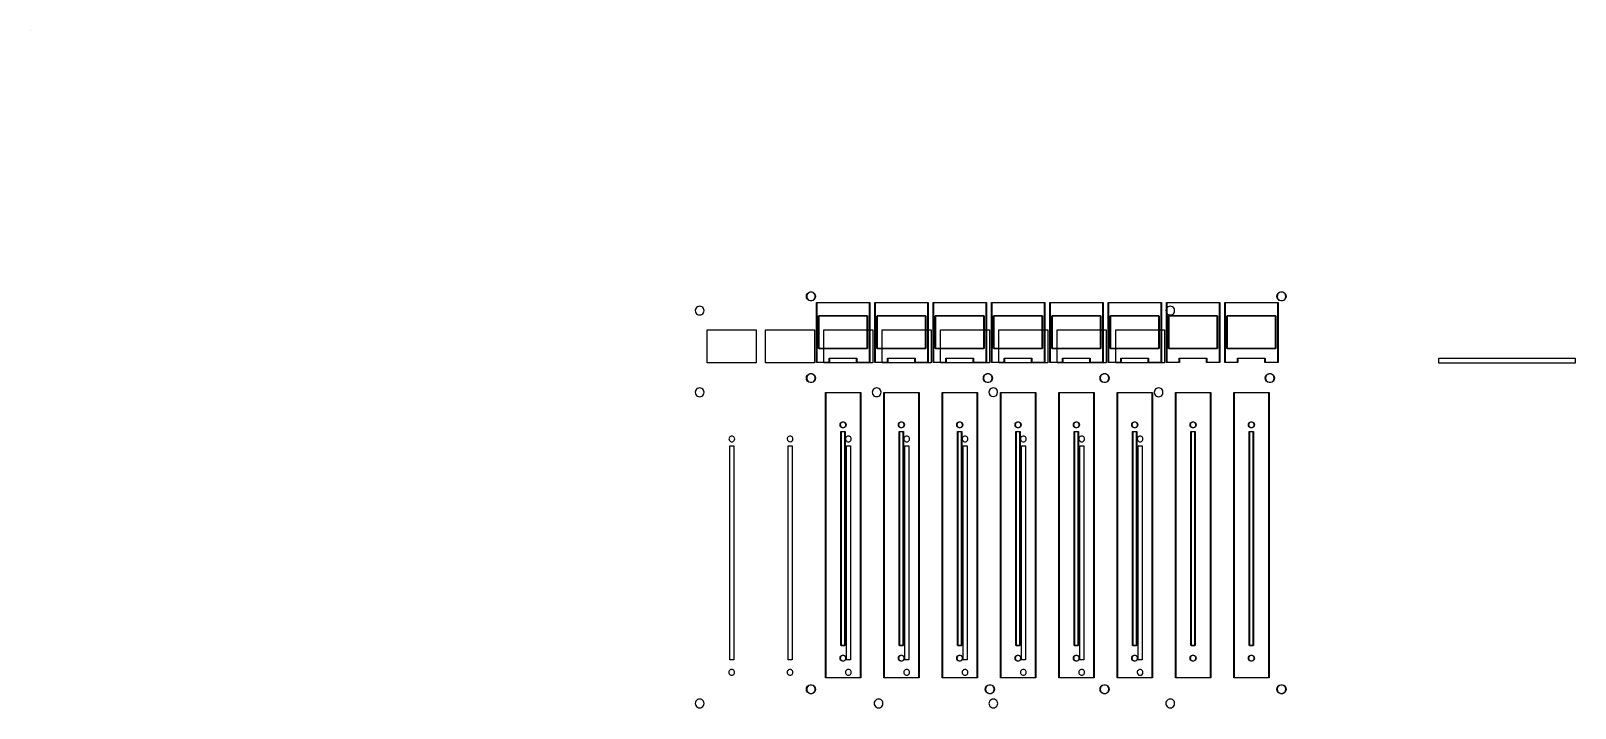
# Model space of a CAD drawing. Extents: x -49 to 2352, y 491 to 1544.
import ezdxf

# ---------------------------------------------------------------- set-up
doc = ezdxf.new("R2010")
doc.units = 0
doc.layers.add('Cuts', color=7, linetype='CONTINUOUS')
doc.layers.add('Silkscreen', color=7, linetype='CONTINUOUS')

msp = doc.modelspace()

# ---------------------------------------------------------------- linework, layer by layer
at = {"layer": 'Cuts', "color": 1}
for points in [[(-48.926083, 1543.504464), (-48.926083, 1543.504464)], [(997.90704, 1108.666888), (997.90704, 1108.666888)], [(1729.55032, 1108.677368), (1729.55032, 1108.677368)], [(1002.864, 1078.685688), (1078.90816, 1078.685688), (1078.90816, 1027.436088), (1002.864, 1027.436088), (1002.864, 1078.685688)], [(1093.5708, 1078.681448), (1169.61496, 1078.681448), (1169.61496, 1027.431768), (1093.5708, 1027.431768), (1093.5708, 1078.681448)], [(1184.2692, 1078.700328), (1260.31336, 1078.700328), (1260.31336, 1027.450728), (1184.2692, 1027.450728), (1184.2692, 1078.700328)], [(1274.98312, 1078.700328), (1351.02728, 1078.700328), (1351.02728, 1027.450728), (1274.98312, 1027.450728), (1274.98312, 1078.700328)], [(1365.70032, 1078.679368), (1441.74448, 1078.679368), (1441.74448, 1027.429688), (1365.70032, 1027.429688), (1365.70032, 1078.679368)], [(1456.394, 1078.685368), (1532.43816, 1078.685368), (1532.43816, 1027.435688), (1456.394, 1027.435688), (1456.394, 1078.685368)], [(1547.12032, 1078.685368), (1623.16448, 1078.685368), (1623.16448, 1027.435688), (1547.12032, 1027.435688), (1547.12032, 1078.685368)], [(1637.85344, 1078.676808), (1713.8976, 1078.676808), (1713.8976, 1027.427128), (1637.85344, 1027.427128), (1637.85344, 1078.676808)], [(2140.2656, 1026.760304), (2140.2656, 1034.662875), (2352.262672, 1034.662875), (2352.262672, 1026.760304), (2140.2656, 1026.760304)], [(997.8288, 981.700408), (997.8288, 981.700408)], [(1272.98784, 981.726888), (1272.98784, 981.726888)], [(1454.33936, 981.727208), (1454.33936, 981.727208)], [(1711.3984, 981.689048), (1711.3984, 981.689048)], [(1037.8896, 898.568008), (1043.90096, 898.568008), (1043.90096, 565.949688), (1037.8896, 565.949688), (1037.8896, 898.568008)], [(1045.48032, 909.157688), (1045.48032, 909.157688)], [(1128.60088, 898.568248), (1134.61232, 898.568248), (1134.61232, 565.950008), (1128.60088, 565.950008), (1128.60088, 898.568248)], [(1136.066, 909.140568), (1136.066, 909.140568)], [(1219.30536, 898.568248), (1225.31672, 898.568248), (1225.31672, 565.950008), (1219.30536, 565.950008), (1219.30536, 898.568248)], [(1226.73416, 909.147848), (1226.73416, 909.147848)], [(1310.0168, 898.570248), (1316.02824, 898.570248), (1316.02824, 565.951928), (1310.0168, 565.951928), (1310.0168, 898.570248)], [(1317.47592, 909.154728), (1317.47592, 909.154728)], [(1400.72424, 898.571048), (1406.7356, 898.571048), (1406.7356, 565.952728), (1400.72424, 565.952728), (1400.72424, 898.571048)], [(1408.19952, 909.132888), (1408.19952, 909.132888)], [(1491.43472, 898.571048), (1497.44608, 898.571048), (1497.44608, 565.952728), (1491.43472, 565.952728), (1491.43472, 898.571048)], [(1498.88584, 909.154728), (1498.88584, 909.154728)], [(1582.14544, 898.568248), (1588.1568, 898.568248), (1588.1568, 565.950008), (1582.14544, 565.950008), (1582.14544, 898.568248)], [(1589.6016, 909.199368), (1589.6016, 909.199368)], [(1672.84992, 898.568248), (1678.86128, 898.568248), (1678.86128, 565.950008), (1672.84992, 565.950008), (1672.84992, 898.568248)], [(1680.3476, 909.126408), (1680.3476, 909.126408)], [(1045.31832, 546.284568), (1045.31832, 546.284568)], [(1136.04432, 546.267448), (1136.04432, 546.267448)], [(1226.7124, 546.274648), (1226.7124, 546.274648)], [(1317.45424, 546.281528), (1317.45424, 546.281528)], [(1408.17784, 546.259688), (1408.17784, 546.259688)], [(1498.86408, 546.281528), (1498.86408, 546.281528)], [(1589.57992, 546.326168), (1589.57992, 546.326168)], [(1680.32592, 546.253208), (1680.32592, 546.253208)], [(997.8852, 497.945528), (997.8852, 497.945528)], [(1275.97824, 497.940968), (1275.97824, 497.940968)], [(1454.38176, 497.862088), (1454.38176, 497.862088)], [(1729.5108, 497.925048), (1729.5108, 497.925048)]]:
    msp.add_lwpolyline(points, close=True, dxfattribs=at)
for points in [[(987.66018, 1114.582915), (985.546587, 1113.362631), (984.24456, 1111.107455), (984.24456, 1108.666888)], [(984.24456, 1108.666888), (984.24456, 1106.226321), (985.546587, 1103.971144), (987.66018, 1102.75086)], [(994.49142, 1114.582915), (992.377827, 1115.803198), (989.773773, 1115.803198), (987.66018, 1114.582915)], [(997.90704, 1108.666888), (997.90704, 1111.107455), (996.605013, 1113.362631), (994.49142, 1114.582915)], [(994.49142, 1102.75086), (996.605013, 1103.971144), (997.90704, 1106.226321), (997.90704, 1108.666888)], [(1719.30346, 1114.593395), (1717.189867, 1113.373111), (1715.88784, 1111.117935), (1715.88784, 1108.677368)], [(1715.88784, 1108.677368), (1715.88784, 1106.236801), (1717.189867, 1103.981624), (1719.30346, 1102.76134)], [(1726.1347, 1114.593395), (1724.021107, 1115.813678), (1721.417053, 1115.813678), (1719.30346, 1114.593395)], [(1729.55032, 1108.677368), (1729.55032, 1111.117935), (1728.248293, 1113.373111), (1726.1347, 1114.593395)], [(1726.1347, 1102.76134), (1728.248293, 1103.981624), (1729.55032, 1106.236801), (1729.55032, 1108.677368)], [(987.66018, 1102.75086), (989.773773, 1101.530577), (992.377827, 1101.530577), (994.49142, 1102.75086)], [(1719.30346, 1102.76134), (1721.417053, 1101.541057), (1724.021107, 1101.541057), (1726.1347, 1102.76134)], [(987.577316, 987.629912), (985.461355, 986.406031), (984.160604, 984.144818), (984.1664, 981.700408)], [(994.417884, 987.629912), (992.301923, 988.853793), (989.693277, 988.853793), (987.577316, 987.629912)], [(997.8288, 981.700408), (997.834596, 984.144818), (996.533845, 986.406031), (994.417884, 987.629912)], [(1262.74098, 987.642915), (1260.627387, 986.422631), (1259.32536, 984.167455), (1259.32536, 981.726888)], [(1269.57222, 987.642915), (1267.458627, 988.863198), (1264.854573, 988.863198), (1262.74098, 987.642915)], [(1272.98784, 981.726888), (1272.98784, 984.167455), (1271.685813, 986.422631), (1269.57222, 987.642915)], [(1444.0925, 987.643235), (1441.978907, 986.422951), (1440.67688, 984.167775), (1440.67688, 981.727208)], [(1450.92374, 987.643235), (1448.810147, 988.863518), (1446.206093, 988.863518), (1444.0925, 987.643235)], [(1454.33936, 981.727208), (1454.33936, 984.167775), (1453.037333, 986.422951), (1450.92374, 987.643235)], [(1701.15154, 987.605075), (1699.037947, 986.384791), (1697.73592, 984.129615), (1697.73592, 981.689048)], [(1707.98278, 987.605075), (1705.869187, 988.825358), (1703.265133, 988.825358), (1701.15154, 987.605075)], [(1711.3984, 981.689048), (1711.3984, 984.129615), (1710.096373, 986.384791), (1707.98278, 987.605075)], [(984.1664, 981.700408), (984.160604, 979.255997), (985.461355, 976.994785), (987.577316, 975.770903)], [(987.577316, 975.770903), (989.693277, 974.547022), (992.301923, 974.547022), (994.417884, 975.770903)], [(994.417884, 975.770903), (996.533845, 976.994785), (997.834596, 979.255997), (997.8288, 981.700408)], [(1259.32536, 981.726888), (1259.32536, 979.286321), (1260.627387, 977.031144), (1262.74098, 975.81086)], [(1262.74098, 975.81086), (1264.854573, 974.590577), (1267.458627, 974.590577), (1269.57222, 975.81086)], [(1269.57222, 975.81086), (1271.685813, 977.031144), (1272.98784, 979.286321), (1272.98784, 981.726888)], [(1440.67688, 981.727208), (1440.676881, 977.954418), (1443.735331, 974.895969), (1447.50812, 974.895969)], [(1447.50812, 974.895969), (1451.280909, 974.895969), (1454.339359, 977.954418), (1454.33936, 981.727208)], [(1697.73592, 981.689048), (1697.73592, 979.248481), (1699.037947, 976.993304), (1701.15154, 975.77302)], [(1701.15154, 975.77302), (1703.265133, 974.552737), (1705.869187, 974.552737), (1707.98278, 975.77302)], [(1707.98278, 975.77302), (1710.096373, 976.993304), (1711.3984, 979.248481), (1711.3984, 981.689048)], [(1038.765072, 913.043843), (1037.378744, 912.241566), (1036.527036, 910.759415), (1036.53192, 909.157688)], [(1043.247168, 913.043843), (1041.860839, 913.84612), (1040.151401, 913.84612), (1038.765072, 913.043843)], [(1045.48032, 909.157688), (1045.485204, 910.759415), (1044.633496, 912.241566), (1043.247168, 913.043843)], [(1129.35464, 913.015373), (1127.970305, 912.216127), (1127.11752, 910.73906), (1127.11752, 909.140568)], [(1133.82888, 913.015373), (1132.444545, 913.814619), (1130.738975, 913.814619), (1129.35464, 913.015373)], [(1136.066, 909.140568), (1136.066, 910.73906), (1135.213215, 912.216127), (1133.82888, 913.015373)], [(1220.0228, 913.022653), (1218.638465, 912.223407), (1217.78568, 910.74634), (1217.78568, 909.147848)], [(1224.49704, 913.022653), (1223.112705, 913.821899), (1221.407135, 913.821899), (1220.0228, 913.022653)], [(1226.73416, 909.147848), (1226.73416, 910.74634), (1225.881375, 912.223407), (1224.49704, 913.022653)], [(1310.76456, 913.029533), (1309.380225, 912.230287), (1308.52744, 910.75322), (1308.52744, 909.154728)], [(1315.2388, 913.029533), (1313.854465, 913.828779), (1312.148895, 913.828779), (1310.76456, 913.029533)], [(1317.47592, 909.154728), (1317.47592, 910.75322), (1316.623135, 912.230287), (1315.2388, 913.029533)], [(1401.483979, 913.019889), (1400.097501, 912.217386), (1399.245873, 910.734856), (1399.25112, 909.132888)], [(1405.966661, 913.019889), (1404.580184, 913.822392), (1402.870456, 913.822392), (1401.483979, 913.019889)], [(1408.19952, 909.132888), (1408.204767, 910.734856), (1407.353139, 912.217386), (1405.966661, 913.019889)], [(1492.17448, 913.029533), (1490.790145, 912.230287), (1489.93736, 910.75322), (1489.93736, 909.154728)], [(1496.64872, 913.029533), (1495.264385, 913.828779), (1493.558815, 913.828779), (1492.17448, 913.029533)], [(1498.88584, 909.154728), (1498.88584, 910.75322), (1498.033055, 912.230287), (1496.64872, 913.029533)], [(1582.89024, 913.074173), (1581.505905, 912.274927), (1580.65312, 910.79786), (1580.65312, 909.199368)], [(1587.36448, 913.074173), (1585.980145, 913.873419), (1584.274575, 913.873419), (1582.89024, 913.074173)], [(1589.6016, 909.199368), (1589.6016, 910.79786), (1588.748815, 912.274927), (1587.36448, 913.074173)], [(1673.63624, 913.001213), (1672.251905, 912.201967), (1671.39912, 910.7249), (1671.39912, 909.126408)], [(1678.11048, 913.001213), (1676.726145, 913.800459), (1675.020575, 913.800459), (1673.63624, 913.001213)], [(1680.3476, 909.126408), (1680.3476, 910.7249), (1679.494815, 912.201967), (1678.11048, 913.001213)], [(1036.53192, 909.157688), (1036.527036, 907.55596), (1037.378744, 906.073809), (1038.765072, 905.271532)], [(1038.765072, 905.271532), (1040.151401, 904.469255), (1041.860839, 904.469255), (1043.247168, 905.271532)], [(1043.247168, 905.271532), (1044.633496, 906.073809), (1045.485204, 907.55596), (1045.48032, 909.157688)], [(1127.11752, 909.140568), (1127.11752, 906.669513), (1129.120706, 904.666328), (1131.59176, 904.666328)], [(1131.59176, 904.666328), (1134.062814, 904.666328), (1136.066, 906.669513), (1136.066, 909.140568)], [(1217.78568, 909.147848), (1217.78568, 907.549356), (1218.638465, 906.072288), (1220.0228, 905.273042)], [(1220.0228, 905.273042), (1221.407135, 904.473796), (1223.112705, 904.473796), (1224.49704, 905.273042)], [(1224.49704, 905.273042), (1225.881375, 906.072288), (1226.73416, 907.549356), (1226.73416, 909.147848)], [(1308.52744, 909.154728), (1308.52744, 907.556236), (1309.380225, 906.079168), (1310.76456, 905.279922)], [(1310.76456, 905.279922), (1312.148895, 904.480676), (1313.854465, 904.480676), (1315.2388, 905.279922)], [(1315.2388, 905.279922), (1316.623135, 906.079168), (1317.47592, 907.556236), (1317.47592, 909.154728)], [(1399.25112, 909.132888), (1399.245873, 907.530919), (1400.097501, 906.048389), (1401.483979, 905.245886)], [(1401.483979, 905.245886), (1402.870456, 904.443383), (1404.580184, 904.443383), (1405.966661, 905.245886)], [(1405.966661, 905.245886), (1407.353139, 906.048389), (1408.204767, 907.530919), (1408.19952, 909.132888)], [(1489.93736, 909.154728), (1489.93736, 907.556236), (1490.790145, 906.079168), (1492.17448, 905.279922)], [(1492.17448, 905.279922), (1493.558815, 904.480676), (1495.264385, 904.480676), (1496.64872, 905.279922)], [(1496.64872, 905.279922), (1498.033055, 906.079168), (1498.88584, 907.556236), (1498.88584, 909.154728)], [(1580.65312, 909.199368), (1580.65312, 907.600876), (1581.505905, 906.123808), (1582.89024, 905.324562)], [(1582.89024, 905.324562), (1584.274575, 904.525316), (1585.980145, 904.525316), (1587.36448, 905.324562)], [(1587.36448, 905.324562), (1588.748815, 906.123808), (1589.6016, 907.600876), (1589.6016, 909.199368)], [(1671.39912, 909.126408), (1671.39912, 907.527916), (1672.251905, 906.050848), (1673.63624, 905.251602)], [(1673.63624, 905.251602), (1675.020575, 904.452356), (1676.726145, 904.452356), (1678.11048, 905.251602)], [(1678.11048, 905.251602), (1679.494815, 906.050848), (1680.3476, 907.527916), (1680.3476, 909.126408)], [(1038.60696, 550.159373), (1037.222625, 549.360127), (1036.36984, 547.88306), (1036.36984, 546.284568)], [(1036.36984, 546.284568), (1036.36984, 544.686076), (1037.222625, 543.209008), (1038.60696, 542.409762)], [(1043.0812, 550.159373), (1041.696865, 550.958619), (1039.991295, 550.958619), (1038.60696, 550.159373)], [(1038.60696, 542.409762), (1039.991295, 541.610516), (1041.696865, 541.610516), (1043.0812, 542.409762)], [(1045.31832, 546.284568), (1045.31832, 547.88306), (1044.465535, 549.360127), (1043.0812, 550.159373)], [(1043.0812, 542.409762), (1044.465535, 543.209008), (1045.31832, 544.686076), (1045.31832, 546.284568)], [(1129.33296, 550.142253), (1127.948625, 549.343007), (1127.09584, 547.86594), (1127.09584, 546.267448)], [(1127.09584, 546.267448), (1127.09584, 544.668956), (1127.948625, 543.191888), (1129.33296, 542.392642)], [(1133.8072, 550.142253), (1132.422865, 550.941499), (1130.717295, 550.941499), (1129.33296, 550.142253)], [(1129.33296, 542.392642), (1130.717295, 541.593396), (1132.422865, 541.593396), (1133.8072, 542.392642)], [(1136.04432, 546.267448), (1136.04432, 547.86594), (1135.191535, 549.343007), (1133.8072, 550.142253)], [(1133.8072, 542.392642), (1135.191535, 543.191888), (1136.04432, 544.668956), (1136.04432, 546.267448)], [(1219.997152, 550.160803), (1218.610824, 549.358526), (1217.759116, 547.876375), (1217.764, 546.274648)], [(1217.764, 546.274648), (1217.759116, 544.67292), (1218.610824, 543.190769), (1219.997152, 542.388492)], [(1224.479248, 550.160803), (1223.092919, 550.96308), (1221.383481, 550.96308), (1219.997152, 550.160803)], [(1219.997152, 542.388492), (1221.383481, 541.586215), (1223.092919, 541.586215), (1224.479248, 542.388492)], [(1226.7124, 546.274648), (1226.717284, 547.876375), (1225.865576, 549.358526), (1224.479248, 550.160803)], [(1224.479248, 542.388492), (1225.865576, 543.190769), (1226.717284, 544.67292), (1226.7124, 546.274648)], [(1310.74288, 550.156333), (1309.358545, 549.357087), (1308.50576, 547.88002), (1308.50576, 546.281528)], [(1308.50576, 546.281528), (1308.50576, 544.683036), (1309.358545, 543.205968), (1310.74288, 542.406722)], [(1315.21712, 550.156333), (1313.832785, 550.955579), (1312.127215, 550.955579), (1310.74288, 550.156333)], [(1310.74288, 542.406722), (1312.127215, 541.607476), (1313.832785, 541.607476), (1315.21712, 542.406722)], [(1317.45424, 546.281528), (1317.45424, 547.88002), (1316.601455, 549.357087), (1315.21712, 550.156333)], [(1315.21712, 542.406722), (1316.601455, 543.205968), (1317.45424, 544.683036), (1317.45424, 546.281528)], [(1401.46648, 550.134493), (1400.082145, 549.335247), (1399.22936, 547.85818), (1399.22936, 546.259688)], [(1399.22936, 546.259688), (1399.22936, 544.661196), (1400.082145, 543.184128), (1401.46648, 542.384882)], [(1405.94072, 550.134493), (1404.556385, 550.933739), (1402.850815, 550.933739), (1401.46648, 550.134493)], [(1401.46648, 542.384882), (1402.850815, 541.585636), (1404.556385, 541.585636), (1405.94072, 542.384882)], [(1408.17784, 546.259688), (1408.17784, 547.85818), (1407.325055, 549.335247), (1405.94072, 550.134493)], [(1405.94072, 542.384882), (1407.325055, 543.184128), (1408.17784, 544.661196), (1408.17784, 546.259688)], [(1492.148832, 550.167683), (1490.762504, 549.365406), (1489.910796, 547.883255), (1489.91568, 546.281528)], [(1489.91568, 546.281528), (1489.910796, 544.6798), (1490.762504, 543.197649), (1492.148832, 542.395372)], [(1496.630928, 550.167683), (1495.244599, 550.96996), (1493.535161, 550.96996), (1492.148832, 550.167683)], [(1492.148832, 542.395372), (1493.535161, 541.593095), (1495.244599, 541.593095), (1496.630928, 542.395372)], [(1498.86408, 546.281528), (1498.868964, 547.883255), (1498.017256, 549.365406), (1496.630928, 550.167683)], [(1496.630928, 542.395372), (1498.017256, 543.197649), (1498.868964, 544.6798), (1498.86408, 546.281528)], [(1582.86856, 550.200973), (1581.484225, 549.401727), (1580.63144, 547.92466), (1580.63144, 546.326168)], [(1580.63144, 546.326168), (1580.63144, 544.727676), (1581.484225, 543.250608), (1582.86856, 542.451362)], [(1587.3428, 550.200973), (1585.958465, 551.000219), (1584.252895, 551.000219), (1582.86856, 550.200973)], [(1582.86856, 542.451362), (1584.252895, 541.652116), (1585.958465, 541.652116), (1587.3428, 542.451362)], [(1589.57992, 546.326168), (1589.57992, 547.92466), (1588.727135, 549.401727), (1587.3428, 550.200973)], [(1587.3428, 542.451362), (1588.727135, 543.250608), (1589.57992, 544.727676), (1589.57992, 546.326168)], [(1673.61456, 550.128014), (1672.230225, 549.328768), (1671.37744, 547.8517), (1671.37744, 546.253208)], [(1671.37744, 546.253208), (1671.377441, 543.782153), (1673.380626, 541.778969), (1675.85168, 541.778969)], [(1678.0888, 550.128014), (1676.704465, 550.92726), (1674.998895, 550.92726), (1673.61456, 550.128014)], [(1675.85168, 541.778969), (1678.322734, 541.778969), (1680.325919, 543.782153), (1680.32592, 546.253208)], [(1680.32592, 546.253208), (1680.32592, 547.8517), (1679.473135, 549.328768), (1678.0888, 550.128014)], [(994.46958, 503.861555), (992.355987, 505.081838), (989.751933, 505.081838), (987.63834, 503.861555)], [(1272.567324, 503.870472), (1270.451363, 505.094353), (1267.842717, 505.094353), (1265.726756, 503.870472)], [(1450.970941, 503.791871), (1448.85493, 505.015827), (1446.24619, 505.015827), (1444.130179, 503.791871)], [(1726.09518, 503.841075), (1723.981587, 505.061358), (1721.377533, 505.061358), (1719.26394, 503.841075)], [(987.63834, 503.861555), (985.524747, 502.641271), (984.22272, 500.386095), (984.22272, 497.945528)], [(984.22272, 497.945528), (984.22272, 495.504961), (985.524747, 493.249784), (987.63834, 492.0295)], [(987.63834, 492.0295), (989.751933, 490.809217), (992.355987, 490.809217), (994.46958, 492.0295)], [(997.8852, 497.945528), (997.8852, 500.386095), (996.583173, 502.641271), (994.46958, 503.861555)], [(994.46958, 492.0295), (996.583173, 493.249784), (997.8852, 495.504961), (997.8852, 497.945528)], [(1265.726756, 503.870472), (1263.610795, 502.646591), (1262.310044, 500.385378), (1262.31584, 497.940968)], [(1262.31584, 497.940968), (1262.310044, 495.496557), (1263.610795, 493.235345), (1265.726756, 492.011463)], [(1265.726756, 492.011463), (1267.842717, 490.787582), (1270.451363, 490.787582), (1272.567324, 492.011463)], [(1275.97824, 497.940968), (1275.984036, 500.385378), (1274.683285, 502.646591), (1272.567324, 503.870472)], [(1272.567324, 492.011463), (1274.683285, 493.235345), (1275.984036, 495.496557), (1275.97824, 497.940968)], [(1444.130179, 503.791871), (1442.014169, 502.567915), (1440.713445, 500.306578), (1440.71936, 497.862088)], [(1440.71936, 497.862088), (1440.713445, 495.417597), (1442.014169, 493.15626), (1444.130179, 491.932304)], [(1444.130179, 491.932304), (1446.24619, 490.708348), (1448.85493, 490.708348), (1450.970941, 491.932304)], [(1454.38176, 497.862088), (1454.387675, 500.306578), (1453.086951, 502.567915), (1450.970941, 503.791871)], [(1450.970941, 491.932304), (1453.086951, 493.15626), (1454.387675, 495.417597), (1454.38176, 497.862088)], [(1719.26394, 503.841075), (1717.150347, 502.620791), (1715.84832, 500.365615), (1715.84832, 497.925048)], [(1715.84832, 497.925048), (1715.84832, 495.484481), (1717.150347, 493.229304), (1719.26394, 492.00902)], [(1719.26394, 492.00902), (1721.377533, 490.788737), (1723.981587, 490.788737), (1726.09518, 492.00902)], [(1729.5108, 497.925048), (1729.5108, 500.365615), (1728.208773, 502.620791), (1726.09518, 503.841075)], [(1726.09518, 492.00902), (1728.208773, 493.229304), (1729.5108, 495.484481), (1729.5108, 497.925048)]]:
    msp.add_open_spline(points, degree=3, dxfattribs=at)
at = {"layer": 'Silkscreen', "color": 7}
for points in [[(1169.54384, 1126.193288), (1167.64464, 1124.599528), (1165.31496, 1123.751688), (1162.8356, 1123.751688), (1160.50592, 1124.599528), (1158.6068, 1126.193288), (1157.36704, 1128.340328), (1156.93648, 1130.781928), (1157.36704, 1133.223528), (1158.6068, 1135.370568), (1160.50592, 1136.964328), (1162.8356, 1137.812168), (1165.31496, 1137.812168), (1167.64464, 1136.964328), (1169.54384, 1135.370568), (1170.78352, 1133.223528), (1171.21408, 1130.781928), (1170.78352, 1128.340328), (1169.54384, 1126.193288)], [(1169.1964, 1135.079128), (1167.41792, 1136.571528), (1165.23608, 1137.365528), (1162.91448, 1137.365528), (1160.73264, 1136.571528), (1158.95416, 1135.079128), (1157.79312, 1133.068408), (1157.39008, 1130.781928), (1157.79312, 1128.495448), (1158.95416, 1126.484728), (1160.73264, 1124.992328), (1162.91448, 1124.198328), (1165.23608, 1124.198328), (1167.41792, 1124.992328), (1169.1964, 1126.484728), (1170.35744, 1128.495448), (1170.76048, 1130.781928), (1170.35744, 1133.068408), (1169.1964, 1135.079128)], [(1901.26152, 1126.193288), (1899.35968, 1124.599528), (1897.03152, 1123.751688), (1894.55216, 1123.751688), (1892.22392, 1124.599528), (1890.32208, 1126.193288), (1889.0824, 1128.340328), (1888.65304, 1130.781928), (1889.0824, 1133.223528), (1890.32208, 1135.370568), (1892.22392, 1136.964328), (1894.55216, 1137.812168), (1897.03152, 1137.812168), (1899.35968, 1136.964328), (1901.26152, 1135.370568), (1902.5012, 1133.223528), (1902.93056, 1130.781928), (1902.5012, 1128.340328), (1901.26152, 1126.193288)], [(1900.91384, 1135.079128), (1899.13592, 1136.571528), (1896.95288, 1137.365528), (1894.63072, 1137.365528), (1892.44768, 1136.571528), (1890.66984, 1135.079128), (1889.50872, 1133.068408), (1889.10656, 1130.781928), (1889.50872, 1128.495448), (1890.66984, 1126.484728), (1892.44768, 1124.992328), (1894.63072, 1124.198328), (1896.95288, 1124.198328), (1899.13592, 1124.992328), (1900.91384, 1126.484728), (1902.07488, 1128.495448), (1902.47704, 1130.781928), (1902.07488, 1133.068408), (1900.91384, 1135.079128)], [(1172.46584, 1028.402088), (1172.46584, 1121.227288), (1172.46584, 1121.247288)], [(1172.4692, 1121.266568), (1172.4772, 1121.285768)], [(1172.4692, 1121.246968), (1172.4692, 1121.266168)], [(1172.47608, 1121.285368), (1172.47608, 1121.304568)], [(1172.47944, 1121.304968), (1172.48904, 1121.321768)], [(1172.48944, 1121.321928), (1172.49744, 1121.340328)], [(1172.49608, 1121.340648), (1172.50888, 1121.355848)], [(1172.50904, 1121.355768), (1172.51864, 1121.373368)], [(1172.51872, 1121.373048), (1172.53392, 1121.385848)], [(1172.53416, 1121.385688), (1172.54696, 1121.400888)], [(1172.54688, 1121.401128), (1172.56368, 1121.410728)], [(1172.56408, 1121.410808), (1172.57928, 1121.423608)], [(1172.5792, 1121.423848), (1172.5984, 1121.431848)], [(1172.598, 1121.430488), (1172.6148, 1121.440088)], [(1172.61488, 1121.440408), (1172.63488, 1121.440408)], [(1172.63456, 1121.443768), (1172.65296, 1121.451768)], [(1172.65328, 1121.450728), (1172.67328, 1121.450728)], [(1172.67296, 1121.450728), (1172.69296, 1121.450728)], [(1172.69264, 1121.454088), (1255.23752, 1121.454088), (1255.25592, 1121.454088)], [(1172.91936, 1121.000488), (1172.91936, 1028.628888), (1192.57296, 1028.628888), (1192.57296, 1034.449288), (1192.57296, 1034.469288)], [(1235.3572, 1034.449288), (1235.3572, 1028.628888), (1255.01072, 1028.628888), (1255.01072, 1121.000488), (1172.91936, 1121.000488)], [(1255.2556, 1121.450728), (1255.2764, 1121.450728)], [(1255.2768, 1121.450728), (1255.2952, 1121.442728)], [(1255.29496, 1121.443768), (1255.31576, 1121.443768)], [(1255.31608, 1121.440408), (1255.33128, 1121.430808)], [(1255.3312, 1121.430488), (1255.352, 1121.422488)], [(1255.3524, 1121.423848), (1255.3676, 1121.411048)], [(1255.36752, 1121.410808), (1255.38272, 1121.401208), (1255.39464, 1121.385928)], [(1255.39472, 1121.385688), (1255.40992, 1121.372888)], [(1255.40984, 1121.373048), (1255.42184, 1121.355448)], [(1255.42192, 1121.355768), (1255.43392, 1121.340568), (1255.442, 1121.322248)], [(1255.44008, 1121.321928), (1255.44888, 1121.305128)], [(1255.44912, 1121.304968), (1255.45712, 1121.285768)], [(1255.4552, 1121.285368), (1255.4632, 1121.266168)], [(1255.4612, 1121.266568), (1255.4612, 1121.247368)], [(1255.4612, 1121.246968), (1255.4612, 1121.226968)], [(1255.46424, 1121.227288), (1255.46424, 1028.402088), (1255.46424, 1028.382088)], [(1263.17448, 1028.402088), (1263.17448, 1121.227288), (1263.17448, 1121.247288)], [(1263.17752, 1121.266568), (1263.18552, 1121.285768)], [(1263.17752, 1121.246968), (1263.17752, 1121.266168)], [(1263.1836, 1121.285368), (1263.1916, 1121.304568)], [(1263.1896, 1121.304968), (1263.1984, 1121.321768)], [(1263.19872, 1121.321928), (1263.20672, 1121.340328)], [(1263.20472, 1121.340648), (1263.21672, 1121.355848), (1263.2288, 1121.373368)], [(1263.22896, 1121.373048), (1263.24416, 1121.385848)], [(1263.244, 1121.385688), (1263.256, 1121.400888)], [(1263.25616, 1121.401128), (1263.27136, 1121.410728), (1263.28648, 1121.423608)], [(1263.2864, 1121.423848), (1263.3072, 1121.431848)], [(1263.30752, 1121.430488), (1263.32272, 1121.440088)], [(1263.32264, 1121.440408), (1263.34344, 1121.440408)], [(1263.34384, 1121.443768), (1263.36224, 1121.451768)], [(1263.362, 1121.450728), (1263.3828, 1121.450728)], [(1263.38312, 1121.450728), (1263.40152, 1121.450728)], [(1263.40128, 1121.454088), (1345.94616, 1121.454088), (1345.96456, 1121.454088)], [(1263.628, 1121.000488), (1263.628, 1028.628888), (1283.2816, 1028.628888), (1283.2816, 1034.449288), (1283.2816, 1034.469288)], [(1326.06584, 1034.449288), (1326.06584, 1028.628888), (1345.71936, 1028.628888), (1345.71936, 1121.000488), (1263.628, 1121.000488)], [(1345.96432, 1121.450728), (1345.98512, 1121.450728)], [(1345.98544, 1121.450728), (1346.00384, 1121.442728)], [(1346.0036, 1121.443768), (1346.0244, 1121.443768)], [(1346.0248, 1121.440408), (1346.04, 1121.430808)], [(1346.03992, 1121.430488), (1346.06072, 1121.422488)], [(1346.06104, 1121.423848), (1346.07624, 1121.411048)], [(1346.07616, 1121.410808), (1346.09136, 1121.401208), (1346.10328, 1121.385928)], [(1346.10336, 1121.385688), (1346.11856, 1121.372888)], [(1346.11848, 1121.373048), (1346.13048, 1121.355448)], [(1346.13056, 1121.355768), (1346.14256, 1121.340568)], [(1346.14272, 1121.340648), (1346.15072, 1121.322248)], [(1346.14872, 1121.321928), (1346.15752, 1121.305128)], [(1346.15784, 1121.304968), (1346.16584, 1121.285768)], [(1346.16384, 1121.285368), (1346.17184, 1121.266168)], [(1346.16992, 1121.266568), (1346.16992, 1121.247368)], [(1346.16992, 1121.246968), (1346.16992, 1121.226968)], [(1346.17296, 1121.227288), (1346.17296, 1028.402088), (1346.17296, 1028.382088)], [(1353.88312, 1028.402088), (1353.88312, 1121.227288), (1353.88312, 1121.247288)], [(1353.88616, 1121.266568), (1353.89416, 1121.285768)], [(1353.88616, 1121.246968), (1353.88616, 1121.266168)], [(1353.89224, 1121.285368), (1353.90024, 1121.304568)], [(1353.89824, 1121.304968), (1353.90704, 1121.321768)], [(1353.90736, 1121.321928), (1353.91536, 1121.340328)], [(1353.91336, 1121.340648), (1353.92536, 1121.355848)], [(1353.92552, 1121.355768), (1353.93752, 1121.373368)], [(1353.9376, 1121.373048), (1353.9528, 1121.385848)], [(1353.95272, 1121.385688), (1353.96472, 1121.400888)], [(1353.9648, 1121.401128), (1353.98, 1121.410728), (1353.99512, 1121.423608)], [(1353.99504, 1121.423848), (1354.01584, 1121.431848)], [(1354.01616, 1121.430488), (1354.03136, 1121.440088)], [(1354.03128, 1121.440408), (1354.05208, 1121.440408)], [(1354.05248, 1121.443768), (1354.07088, 1121.451768)], [(1354.07064, 1121.450728), (1354.09224, 1121.450728)], [(1354.09176, 1121.450728), (1354.11016, 1121.450728)], [(1354.10992, 1121.454088), (1436.6548, 1121.454088), (1436.6732, 1121.454088)], [(1354.33672, 1121.000488), (1354.33672, 1028.628888), (1373.99024, 1028.628888), (1373.99024, 1034.449288), (1373.99024, 1034.469288)], [(1416.77448, 1034.449288), (1416.77448, 1028.628888), (1436.428, 1028.628888), (1436.428, 1121.000488), (1354.33672, 1121.000488)], [(1436.67296, 1121.450728), (1436.69376, 1121.450728)], [(1436.69408, 1121.450728), (1436.71248, 1121.442728)], [(1436.71224, 1121.443768), (1436.73304, 1121.443768)], [(1436.73344, 1121.440408), (1436.74864, 1121.430808)], [(1436.74856, 1121.430488), (1436.76936, 1121.422488)], [(1436.76968, 1121.423848), (1436.78488, 1121.411048)], [(1436.7848, 1121.410808), (1436.8, 1121.401208), (1436.81192, 1121.385928)], [(1436.812, 1121.385688), (1436.8272, 1121.372888)], [(1436.82712, 1121.373048), (1436.83912, 1121.355448)], [(1436.83928, 1121.355768), (1436.85128, 1121.340568), (1436.85936, 1121.322248)], [(1436.85736, 1121.321928), (1436.86616, 1121.305128)], [(1436.86648, 1121.304968), (1436.87448, 1121.285768)], [(1436.87248, 1121.285368), (1436.88048, 1121.266168)], [(1436.87856, 1121.266568), (1436.87856, 1121.247368)], [(1436.87856, 1121.246968), (1436.87856, 1121.226968)], [(1436.8816, 1121.227288), (1436.8816, 1028.402088), (1436.8816, 1028.382088)], [(1444.59184, 1028.402088), (1444.59184, 1121.227288), (1444.59184, 1121.247288)], [(1444.59488, 1121.266568), (1444.60288, 1121.285768)], [(1444.59488, 1121.246968), (1444.59488, 1121.266168)], [(1444.60088, 1121.285368), (1444.60888, 1121.304568)], [(1444.60696, 1121.304968), (1444.61576, 1121.321768)], [(1444.616, 1121.321928), (1444.624, 1121.340328)], [(1444.62208, 1121.340648), (1444.63408, 1121.355848), (1444.64616, 1121.373368)], [(1444.64624, 1121.373048), (1444.66144, 1121.385848)], [(1444.66136, 1121.385688), (1444.67336, 1121.400888)], [(1444.67344, 1121.401128), (1444.68864, 1121.410728), (1444.70376, 1121.423608)], [(1444.70368, 1121.423848), (1444.72448, 1121.431848)], [(1444.72488, 1121.430488), (1444.74008, 1121.440088)], [(1444.74, 1121.440408), (1444.7608, 1121.440408)], [(1444.76112, 1121.443768), (1444.77952, 1121.451768)], [(1444.77928, 1121.450728), (1444.80088, 1121.450728)], [(1444.80048, 1121.450728), (1444.81888, 1121.450728)], [(1444.81856, 1121.454088), (1527.36344, 1121.454088), (1527.38184, 1121.454088)], [(1445.04536, 1121.000488), (1445.04536, 1028.628888), (1464.69888, 1028.628888), (1464.69888, 1034.449288), (1464.69888, 1034.469288)], [(1507.48312, 1034.449288), (1507.48312, 1028.628888), (1527.13672, 1028.628888), (1527.13672, 1121.000488), (1445.04536, 1121.000488)], [(1527.3816, 1121.450728), (1527.4024, 1121.450728)], [(1527.4028, 1121.450728), (1527.4212, 1121.442728)], [(1527.42096, 1121.443768), (1527.44176, 1121.443768)], [(1527.44208, 1121.440408), (1527.45728, 1121.430808)], [(1527.4572, 1121.430488), (1527.478, 1121.422488)], [(1527.4784, 1121.423848), (1527.4936, 1121.411048)], [(1527.49352, 1121.410808), (1527.50872, 1121.401208), (1527.52064, 1121.385928)], [(1527.52072, 1121.385688), (1527.53592, 1121.372888)], [(1527.53584, 1121.373048), (1527.54784, 1121.355448)], [(1527.54792, 1121.355768), (1527.55992, 1121.340568), (1527.568, 1121.322248)], [(1527.56608, 1121.321928), (1527.57488, 1121.305128)], [(1527.57512, 1121.304968), (1527.58312, 1121.285768)], [(1527.5812, 1121.285368), (1527.5892, 1121.266168)], [(1527.5872, 1121.266568), (1527.5872, 1121.247368)], [(1527.5872, 1121.246968), (1527.5872, 1121.226968)], [(1527.59024, 1121.227288), (1527.59024, 1028.402088), (1527.59024, 1028.382088)], [(1535.30048, 1028.402088), (1535.30048, 1121.227288), (1535.30048, 1121.247288)], [(1535.30352, 1121.266568), (1535.31152, 1121.285768)], [(1535.30352, 1121.246968), (1535.30352, 1121.266168)], [(1535.30952, 1121.285368), (1535.31752, 1121.304568)], [(1535.3156, 1121.304968), (1535.3244, 1121.321768)], [(1535.32464, 1121.321928), (1535.33264, 1121.340328)], [(1535.33072, 1121.340648), (1535.34272, 1121.355848), (1535.3548, 1121.373368)], [(1535.35488, 1121.373048), (1535.37008, 1121.385848)], [(1535.37, 1121.385688), (1535.382, 1121.400888)], [(1535.38208, 1121.401128), (1535.39728, 1121.410728), (1535.4124, 1121.423608)], [(1535.41232, 1121.423848), (1535.43312, 1121.431848)], [(1535.43352, 1121.430488), (1535.44872, 1121.440088)], [(1535.44864, 1121.440408), (1535.46944, 1121.440408)], [(1535.46984, 1121.443768), (1535.48824, 1121.451768)], [(1535.48792, 1121.450728), (1535.50952, 1121.450728)], [(1535.50912, 1121.450728), (1535.52752, 1121.450728)], [(1535.52728, 1121.454088), (1618.07216, 1121.454088), (1618.09056, 1121.454088)], [(1535.754, 1121.000488), (1535.754, 1028.628888), (1555.4076, 1028.628888), (1555.4076, 1034.449288), (1555.4076, 1034.469288)], [(1598.19184, 1034.449288), (1598.19184, 1028.628888), (1617.84536, 1028.628888), (1617.84536, 1121.000488), (1535.754, 1121.000488)], [(1618.09024, 1121.450728), (1618.11104, 1121.450728)], [(1618.11144, 1121.450728), (1618.12984, 1121.442728)], [(1618.1296, 1121.443768), (1618.1504, 1121.443768)], [(1618.15072, 1121.440408), (1618.16592, 1121.430808)], [(1618.16584, 1121.430488), (1618.18664, 1121.422488)], [(1618.18704, 1121.423848), (1618.20224, 1121.411048)], [(1618.20216, 1121.410808), (1618.21736, 1121.401208), (1618.22928, 1121.385928)], [(1618.22936, 1121.385688), (1618.24456, 1121.372888)], [(1618.24448, 1121.373048), (1618.25648, 1121.355448)], [(1618.25656, 1121.355768), (1618.26856, 1121.340568), (1618.27664, 1121.322248)], [(1618.27472, 1121.321928), (1618.28352, 1121.305128)], [(1618.28376, 1121.304968), (1618.29176, 1121.285768)], [(1618.28984, 1121.285368), (1618.29784, 1121.266168)], [(1618.29592, 1121.266568), (1618.29592, 1121.247368)], [(1618.29592, 1121.246968), (1618.29592, 1121.226968)], [(1618.29888, 1121.227288), (1618.29888, 1028.402088), (1618.29888, 1028.382088)], [(1626.00912, 1028.402088), (1626.00912, 1121.227288), (1626.00912, 1121.247288)], [(1626.01216, 1121.266568), (1626.02016, 1121.285768)], [(1626.01216, 1121.246968), (1626.01216, 1121.266168)], [(1626.01824, 1121.285368), (1626.02624, 1121.304568)], [(1626.02424, 1121.304968), (1626.03304, 1121.321768)], [(1626.03336, 1121.321928), (1626.04136, 1121.340328)], [(1626.03936, 1121.340648), (1626.05136, 1121.355848), (1626.06344, 1121.373368)], [(1626.0636, 1121.373048), (1626.0788, 1121.385848)], [(1626.07872, 1121.385688), (1626.09072, 1121.400888)], [(1626.0908, 1121.401128), (1626.106, 1121.410728), (1626.12112, 1121.423608)], [(1626.12104, 1121.423848), (1626.14184, 1121.431848)], [(1626.14216, 1121.430488), (1626.15736, 1121.440088)], [(1626.15728, 1121.440408), (1626.17808, 1121.440408)], [(1626.17848, 1121.443768), (1626.19688, 1121.451768)], [(1626.19664, 1121.450728), (1626.21824, 1121.450728)], [(1626.21776, 1121.450728), (1626.23616, 1121.450728)], [(1626.23592, 1121.454088), (1708.7808, 1121.454088), (1708.7992, 1121.454088)], [(1626.46272, 1121.000488), (1626.46272, 1028.628888), (1646.11624, 1028.628888), (1646.11624, 1034.449288), (1646.11624, 1034.469288)], [(1688.90048, 1034.449288), (1688.90048, 1028.628888), (1708.554, 1028.628888), (1708.554, 1121.000488), (1626.46272, 1121.000488)], [(1708.79896, 1121.450728), (1708.81976, 1121.450728)], [(1708.82008, 1121.450728), (1708.83848, 1121.442728)], [(1708.83824, 1121.443768), (1708.85984, 1121.443768)], [(1708.85944, 1121.440408), (1708.87464, 1121.430808)], [(1708.87456, 1121.430488), (1708.89616, 1121.422488)], [(1708.89568, 1121.423848), (1708.91088, 1121.411048)], [(1708.9108, 1121.410808), (1708.926, 1121.401208), (1708.93792, 1121.385928)], [(1708.938, 1121.385688), (1708.9532, 1121.372888)], [(1708.95312, 1121.373048), (1708.96512, 1121.355448)], [(1708.9652, 1121.355768), (1708.9772, 1121.340568)], [(1708.97736, 1121.340648), (1708.98536, 1121.322248)], [(1708.98336, 1121.321928), (1708.99216, 1121.305128)], [(1708.99248, 1121.304968), (1709.00048, 1121.285768)], [(1708.99848, 1121.285368), (1709.00648, 1121.266168)], [(1709.00456, 1121.266568), (1709.00456, 1121.247368)], [(1709.00456, 1121.246968), (1709.00456, 1121.226968)], [(1709.0076, 1121.227288), (1709.0076, 1028.402088), (1709.0076, 1028.382088)], [(1716.71784, 1028.402088), (1716.71784, 1121.227288), (1716.71784, 1121.247288)], [(1716.7208, 1121.266568), (1716.7288, 1121.285768)], [(1716.7208, 1121.246968), (1716.7208, 1121.266168)], [(1716.72688, 1121.285368), (1716.73488, 1121.304568)], [(1716.73296, 1121.304968), (1716.74176, 1121.321768)], [(1716.742, 1121.321928), (1716.75, 1121.340328)], [(1716.748, 1121.340648), (1716.76, 1121.355848)], [(1716.76016, 1121.355768), (1716.77216, 1121.373368)], [(1716.77224, 1121.373048), (1716.78744, 1121.385848)], [(1716.78736, 1121.385688), (1716.79936, 1121.400888)], [(1716.79944, 1121.401128), (1716.81464, 1121.410728), (1716.82976, 1121.423608)], [(1716.82968, 1121.423848), (1716.85048, 1121.431848)], [(1716.85088, 1121.430488), (1716.86608, 1121.440088)], [(1716.866, 1121.440408), (1716.8868, 1121.440408)], [(1716.88712, 1121.443768), (1716.90552, 1121.451768)], [(1716.90528, 1121.450728), (1716.92608, 1121.450728)], [(1716.9264, 1121.450728), (1716.9448, 1121.450728)], [(1716.94456, 1121.454088), (1799.48944, 1121.454088), (1799.50784, 1121.454088)], [(1717.17136, 1121.000488), (1717.17136, 1028.628888), (1736.82488, 1028.628888), (1736.82488, 1034.449288), (1736.82488, 1034.469288)], [(1779.60912, 1034.449288), (1779.60912, 1028.628888), (1799.26272, 1028.628888), (1799.26272, 1121.000488), (1717.17136, 1121.000488)], [(1799.5076, 1121.450728), (1799.5284, 1121.450728)], [(1799.5288, 1121.450728), (1799.5472, 1121.442728)], [(1799.54688, 1121.443768), (1799.56768, 1121.443768)], [(1799.56808, 1121.440408), (1799.58328, 1121.430808)], [(1799.5832, 1121.430488), (1799.6048, 1121.422488)], [(1799.60432, 1121.423848), (1799.61952, 1121.411048)], [(1799.61944, 1121.410808), (1799.63464, 1121.401208), (1799.64656, 1121.385928)], [(1799.64672, 1121.385688), (1799.66192, 1121.372888)], [(1799.66184, 1121.373048), (1799.67384, 1121.355448)], [(1799.67392, 1121.355768), (1799.68592, 1121.340568), (1799.694, 1121.322248)], [(1799.692, 1121.321928), (1799.7008, 1121.305128)], [(1799.70112, 1121.304968), (1799.70912, 1121.285768)], [(1799.70712, 1121.285368), (1799.71512, 1121.266168)], [(1799.7132, 1121.266568), (1799.7132, 1121.247368)], [(1799.7132, 1121.246968), (1799.7132, 1121.226968)], [(1799.71624, 1121.227288), (1799.71624, 1028.402088), (1799.71624, 1028.382088)], [(1807.42648, 1028.402088), (1807.42648, 1121.227288), (1807.42648, 1121.247288)], [(1807.42952, 1121.266568), (1807.43752, 1121.285768)], [(1807.42952, 1121.246968), (1807.42952, 1121.266168)], [(1807.43552, 1121.285368), (1807.44352, 1121.304568)], [(1807.4416, 1121.304968), (1807.4504, 1121.321768)], [(1807.45064, 1121.321928), (1807.45864, 1121.340328)], [(1807.45672, 1121.340648), (1807.46872, 1121.355848), (1807.4808, 1121.373368)], [(1807.48088, 1121.373048), (1807.49608, 1121.385848)], [(1807.496, 1121.385688), (1807.508, 1121.400888)], [(1807.50808, 1121.401128), (1807.52328, 1121.410728), (1807.5384, 1121.423608)], [(1807.53832, 1121.423848), (1807.55912, 1121.431848)], [(1807.55952, 1121.430488), (1807.57472, 1121.440088)], [(1807.57464, 1121.440408), (1807.59544, 1121.440408)], [(1807.59576, 1121.443768), (1807.61416, 1121.451768)], [(1807.61392, 1121.450728), (1807.63472, 1121.450728)], [(1807.63512, 1121.450728), (1807.65352, 1121.450728)], [(1807.6532, 1121.454088), (1890.19808, 1121.454088), (1890.21648, 1121.454088)], [(1807.88, 1121.000488), (1807.88, 1028.628888), (1827.53352, 1028.628888), (1827.53352, 1034.449288), (1827.53352, 1034.469288)], [(1870.31784, 1034.449288), (1870.31784, 1028.628888), (1889.97136, 1028.628888), (1889.97136, 1121.000488), (1807.88, 1121.000488)], [(1890.21624, 1121.450728), (1890.23704, 1121.450728)], [(1890.23744, 1121.450728), (1890.25584, 1121.442728)], [(1890.2556, 1121.443768), (1890.2764, 1121.443768)], [(1890.27672, 1121.440408), (1890.29192, 1121.430808)], [(1890.29184, 1121.430488), (1890.31264, 1121.422488)], [(1890.31304, 1121.423848), (1890.32824, 1121.411048)], [(1890.32816, 1121.410808), (1890.34336, 1121.401208), (1890.35528, 1121.385928)], [(1890.35536, 1121.385688), (1890.37056, 1121.372888)], [(1890.37048, 1121.373048), (1890.38248, 1121.355448)], [(1890.38256, 1121.355768), (1890.39456, 1121.340568), (1890.40264, 1121.322248)], [(1890.40072, 1121.321928), (1890.40952, 1121.305128)], [(1890.40976, 1121.304968), (1890.41776, 1121.285768)], [(1890.41584, 1121.285368), (1890.42384, 1121.266168)], [(1890.42184, 1121.266568), (1890.42184, 1121.247368)], [(1890.42184, 1121.246968), (1890.42184, 1121.226968)], [(1890.42488, 1121.227288), (1890.42488, 1028.402088), (1890.42488, 1028.382088)], [(1175.94304, 1049.748888), (1175.94304, 1100.545688), (1175.94304, 1100.565688)], [(1175.94632, 1100.585048), (1175.95432, 1100.603448)], [(1175.94632, 1100.565368), (1175.94632, 1100.585368)], [(1175.95328, 1100.603768), (1175.95328, 1100.623768)], [(1175.95664, 1100.623448), (1175.96624, 1100.640248)], [(1175.96656, 1100.640328), (1175.97456, 1100.659528)], [(1175.97328, 1100.659128), (1175.98608, 1100.674328)], [(1175.98624, 1100.674168), (1175.99584, 1100.691768)], [(1175.99592, 1100.691448), (1176.01112, 1100.704248)], [(1176.01136, 1100.704168), (1176.02416, 1100.719368)], [(1176.024, 1100.719528), (1176.0416, 1100.729128)], [(1176.04128, 1100.729208), (1176.05648, 1100.742008)], [(1176.0564, 1100.742248), (1176.0748, 1100.750248)], [(1176.07512, 1100.748888), (1176.09192, 1100.758488)], [(1176.09208, 1100.758888), (1176.11208, 1100.758888)], [(1176.11176, 1100.762168), (1176.13016, 1100.770168)], [(1176.13048, 1100.769128), (1176.15048, 1100.769128)], [(1176.15016, 1100.769128), (1176.16936, 1100.769128)], [(1176.16976, 1100.772488), (1251.76032, 1100.772488), (1251.77872, 1100.772488)], [(1176.39656, 1100.318968), (1176.39656, 1049.975608), (1251.53352, 1049.975608), (1251.53352, 1075.147288), (1251.53352, 1100.318968), (1176.39656, 1100.318968)], [(1251.77848, 1100.769128), (1251.79928, 1100.769128)], [(1251.7996, 1100.769128), (1251.818, 1100.761128)], [(1251.81776, 1100.762168), (1251.83856, 1100.762168)], [(1251.83896, 1100.758888), (1251.85416, 1100.749288)], [(1251.85408, 1100.748888), (1251.87248, 1100.740888)], [(1251.87216, 1100.742248), (1251.89056, 1100.729448)], [(1251.89032, 1100.729208), (1251.90552, 1100.719608), (1251.91744, 1100.704328)], [(1251.91752, 1100.704168), (1251.93272, 1100.691368), (1251.94464, 1100.673848)], [(1251.9448, 1100.674168), (1251.9568, 1100.658968)], [(1251.95688, 1100.659128), (1251.96488, 1100.639928)], [(1251.96288, 1100.640328), (1251.97168, 1100.623528)], [(1251.972, 1100.623448), (1251.98, 1100.603448)], [(1251.978, 1100.603768), (1251.986, 1100.585368)], [(1251.98408, 1100.585048), (1251.98408, 1100.565048)], [(1251.98408, 1100.565368), (1251.98408, 1100.545368)], [(1251.98712, 1100.545688), (1251.98712, 1075.147288), (1251.98712, 1049.748888), (1251.98712, 1049.728888)], [(1266.65168, 1049.748888), (1266.65168, 1100.545688), (1266.65168, 1100.565688)], [(1266.65472, 1100.585048), (1266.66272, 1100.603448)], [(1266.65472, 1100.565368), (1266.65472, 1100.585368)], [(1266.66072, 1100.603768), (1266.66872, 1100.623768)], [(1266.6668, 1100.623448), (1266.6756, 1100.640248)], [(1266.67584, 1100.640328), (1266.68384, 1100.659528)], [(1266.68192, 1100.659128), (1266.69392, 1100.674328)], [(1266.694, 1100.674168), (1266.706, 1100.691768)], [(1266.70608, 1100.691448), (1266.72128, 1100.704248), (1266.7332, 1100.719368)], [(1266.73328, 1100.719528), (1266.74848, 1100.729128), (1266.7636, 1100.742008)], [(1266.76352, 1100.742248), (1266.78432, 1100.750248)], [(1266.78472, 1100.748888), (1266.79992, 1100.758488)], [(1266.79984, 1100.758888), (1266.82064, 1100.758888)], [(1266.82096, 1100.762168), (1266.83936, 1100.770168)], [(1266.83912, 1100.769128), (1266.85992, 1100.769128)], [(1266.86032, 1100.769128), (1266.87872, 1100.769128)], [(1266.8784, 1100.772488), (1342.46896, 1100.772488), (1342.48736, 1100.772488)], [(1267.1052, 1100.318968), (1267.1052, 1049.975608), (1342.24224, 1049.975608), (1342.24224, 1075.147288), (1342.24224, 1100.318968), (1267.1052, 1100.318968)], [(1342.48712, 1100.769128), (1342.50792, 1100.769128)], [(1342.50832, 1100.769128), (1342.52672, 1100.761128)], [(1342.5264, 1100.762168), (1342.548, 1100.762168)], [(1342.5476, 1100.758888), (1342.5628, 1100.749288)], [(1342.56272, 1100.748888), (1342.58112, 1100.740888)], [(1342.58088, 1100.742248), (1342.59928, 1100.729448)], [(1342.59896, 1100.729208), (1342.61416, 1100.719608), (1342.62608, 1100.704328)], [(1342.62624, 1100.704168), (1342.64144, 1100.691368), (1342.65336, 1100.673848)], [(1342.65344, 1100.674168), (1342.66544, 1100.658968)], [(1342.66552, 1100.659128), (1342.67352, 1100.639928)], [(1342.6716, 1100.640328), (1342.6804, 1100.623528)], [(1342.68064, 1100.623448), (1342.68864, 1100.603448)], [(1342.68672, 1100.603768), (1342.69472, 1100.585368)], [(1342.69272, 1100.585048), (1342.69272, 1100.565048)], [(1342.69272, 1100.565368), (1342.69272, 1100.545368)], [(1342.69576, 1100.545688), (1342.69576, 1075.147288), (1342.69576, 1049.748888), (1342.69576, 1049.728888)], [(1357.36032, 1049.748888), (1357.36032, 1100.545688), (1357.36032, 1100.565688)], [(1357.36336, 1100.585048), (1357.37136, 1100.603448)], [(1357.36336, 1100.565368), (1357.36336, 1100.585368)], [(1357.36936, 1100.603768), (1357.37736, 1100.623768)], [(1357.37544, 1100.623448), (1357.38424, 1100.640248)], [(1357.38448, 1100.640328), (1357.39248, 1100.659528)], [(1357.39056, 1100.659128), (1357.40256, 1100.674328)], [(1357.40264, 1100.674168), (1357.41464, 1100.691768)], [(1357.41472, 1100.691448), (1357.42992, 1100.704248), (1357.44184, 1100.719368)], [(1357.442, 1100.719528), (1357.4572, 1100.729128)], [(1357.45704, 1100.729208), (1357.47544, 1100.742008)], [(1357.4752, 1100.742248), (1357.4936, 1100.750248)], [(1357.49336, 1100.748888), (1357.50856, 1100.758488)], [(1357.50848, 1100.758888), (1357.52928, 1100.758888)], [(1357.52968, 1100.762168), (1357.54808, 1100.770168)], [(1357.54776, 1100.769128), (1357.56856, 1100.769128)], [(1357.56896, 1100.769128), (1357.58736, 1100.769128)], [(1357.58712, 1100.772488), (1433.17768, 1100.772488), (1433.19608, 1100.772488)], [(1357.81384, 1100.318968), (1357.81384, 1049.975608), (1432.95088, 1049.975608), (1432.95088, 1075.147288), (1432.95088, 1100.318968), (1357.81384, 1100.318968)], [(1433.19576, 1100.769128), (1433.21656, 1100.769128)], [(1433.21696, 1100.769128), (1433.23536, 1100.761128)], [(1433.23512, 1100.762168), (1433.25672, 1100.762168)], [(1433.25624, 1100.758888), (1433.27144, 1100.749288)], [(1433.27136, 1100.748888), (1433.28976, 1100.740888)], [(1433.28952, 1100.742248), (1433.30792, 1100.729448)], [(1433.30768, 1100.729208), (1433.32288, 1100.719608), (1433.3348, 1100.704328)], [(1433.33488, 1100.704168), (1433.35008, 1100.691368), (1433.362, 1100.673848)], [(1433.36208, 1100.674168), (1433.37408, 1100.658968)], [(1433.37416, 1100.659128), (1433.38216, 1100.639928)], [(1433.38024, 1100.640328), (1433.38904, 1100.623528)], [(1433.38928, 1100.623448), (1433.39728, 1100.603448)], [(1433.39536, 1100.603768), (1433.40336, 1100.585368)], [(1433.40136, 1100.585048), (1433.40136, 1100.565048)], [(1433.40136, 1100.565368), (1433.40136, 1100.545368)], [(1433.4044, 1100.545688), (1433.4044, 1075.147288), (1433.4044, 1049.748888), (1433.4044, 1049.728888)], [(1448.06896, 1049.748888), (1448.06896, 1100.545688), (1448.06896, 1100.565688)], [(1448.072, 1100.585048), (1448.08, 1100.603448)], [(1448.072, 1100.565368), (1448.072, 1100.585368)], [(1448.07808, 1100.603768), (1448.08608, 1100.623768)], [(1448.08408, 1100.623448), (1448.09288, 1100.640248)], [(1448.0932, 1100.640328), (1448.1012, 1100.659528)], [(1448.0992, 1100.659128), (1448.1112, 1100.674328)], [(1448.11128, 1100.674168), (1448.12328, 1100.691768)], [(1448.12344, 1100.691448), (1448.13864, 1100.704248), (1448.15056, 1100.719368)], [(1448.15064, 1100.719528), (1448.16584, 1100.729128), (1448.18416, 1100.742008)], [(1448.18392, 1100.742248), (1448.20232, 1100.750248)], [(1448.202, 1100.748888), (1448.2172, 1100.758488)], [(1448.21712, 1100.758888), (1448.23792, 1100.758888)], [(1448.23832, 1100.762168), (1448.25672, 1100.770168)], [(1448.25648, 1100.769128), (1448.27728, 1100.769128)], [(1448.2776, 1100.769128), (1448.296, 1100.769128)], [(1448.29576, 1100.772488), (1523.88632, 1100.772488), (1523.90472, 1100.772488)], [(1448.52256, 1100.318968), (1448.52256, 1049.975608), (1523.65952, 1049.975608), (1523.65952, 1075.147288), (1523.65952, 1100.318968), (1448.52256, 1100.318968)], [(1523.90448, 1100.769128), (1523.92528, 1100.769128)], [(1523.9256, 1100.769128), (1523.944, 1100.761128)], [(1523.94376, 1100.762168), (1523.96536, 1100.762168)], [(1523.96496, 1100.758888), (1523.98016, 1100.749288)], [(1523.98, 1100.748888), (1523.9984, 1100.740888)], [(1523.99816, 1100.742248), (1524.01656, 1100.729448)], [(1524.01632, 1100.729208), (1524.03152, 1100.719608), (1524.04344, 1100.704328)], [(1524.04352, 1100.704168), (1524.05872, 1100.691368), (1524.07064, 1100.673848)], [(1524.07072, 1100.674168), (1524.08272, 1100.658968)], [(1524.08288, 1100.659128), (1524.09088, 1100.639928)], [(1524.08888, 1100.640328), (1524.09768, 1100.623528)], [(1524.098, 1100.623448), (1524.106, 1100.603448)], [(1524.104, 1100.603768), (1524.112, 1100.585368)], [(1524.11008, 1100.585048), (1524.11008, 1100.565048)], [(1524.11008, 1100.565368), (1524.11008, 1100.545368)], [(1524.11304, 1100.545688), (1524.11304, 1075.147288), (1524.11304, 1049.748888), (1524.11304, 1049.728888)], [(1538.77768, 1049.748888), (1538.77768, 1100.545688), (1538.77768, 1100.565688)], [(1538.78064, 1100.585048), (1538.78864, 1100.603448)], [(1538.78064, 1100.565368), (1538.78064, 1100.585368)], [(1538.78672, 1100.603768), (1538.79472, 1100.623768)], [(1538.7928, 1100.623448), (1538.8016, 1100.640248)], [(1538.80184, 1100.640328), (1538.80984, 1100.659528)], [(1538.80792, 1100.659128), (1538.81992, 1100.674328)], [(1538.82, 1100.674168), (1538.832, 1100.691768)], [(1538.83208, 1100.691448), (1538.84728, 1100.704248), (1538.8592, 1100.719368)], [(1538.85928, 1100.719528), (1538.87448, 1100.729128), (1538.8896, 1100.742008)], [(1538.88952, 1100.742248), (1538.91032, 1100.750248)], [(1538.91072, 1100.748888), (1538.92592, 1100.758488)], [(1538.92584, 1100.758888), (1538.94664, 1100.758888)], [(1538.94696, 1100.762168), (1538.96536, 1100.770168)], [(1538.96512, 1100.769128), (1538.98592, 1100.769128)], [(1538.98624, 1100.769128), (1539.00464, 1100.769128)], [(1539.0044, 1100.772488), (1614.59496, 1100.772488), (1614.61336, 1100.772488)], [(1539.2312, 1100.318968), (1539.2312, 1049.975608), (1614.36816, 1049.975608), (1614.36816, 1075.147288), (1614.36816, 1100.318968), (1539.2312, 1100.318968)], [(1614.61312, 1100.769128), (1614.63392, 1100.769128)], [(1614.63424, 1100.769128), (1614.65264, 1100.761128)], [(1614.6524, 1100.762168), (1614.6732, 1100.762168)], [(1614.6736, 1100.758888), (1614.6888, 1100.749288)], [(1614.68872, 1100.748888), (1614.70712, 1100.740888)], [(1614.70688, 1100.742248), (1614.72528, 1100.729448)], [(1614.72496, 1100.729208), (1614.74016, 1100.719608), (1614.75208, 1100.704328)], [(1614.75216, 1100.704168), (1614.76736, 1100.691368), (1614.77928, 1100.673848)], [(1614.77944, 1100.674168), (1614.79144, 1100.658968)], [(1614.79152, 1100.659128), (1614.79952, 1100.639928)], [(1614.79752, 1100.640328), (1614.80632, 1100.623528)], [(1614.80664, 1100.623448), (1614.81464, 1100.603448)], [(1614.81264, 1100.603768), (1614.82064, 1100.585368)], [(1614.81872, 1100.585048), (1614.81872, 1100.565048)], [(1614.81872, 1100.565368), (1614.81872, 1100.545368)], [(1614.82176, 1100.545688), (1614.82176, 1075.147288), (1614.82176, 1049.748888), (1614.82176, 1049.728888)], [(1629.48632, 1049.748888), (1629.48632, 1100.545688), (1629.48632, 1100.565688)], [(1629.48936, 1100.585048), (1629.49736, 1100.603448)], [(1629.48936, 1100.565368), (1629.48936, 1100.585368)], [(1629.49536, 1100.603768), (1629.50336, 1100.623768)], [(1629.50144, 1100.623448), (1629.51024, 1100.640248)], [(1629.51048, 1100.640328), (1629.51848, 1100.659528)], [(1629.51656, 1100.659128), (1629.52856, 1100.674328)], [(1629.52864, 1100.674168), (1629.54064, 1100.691768)], [(1629.54072, 1100.691448), (1629.55592, 1100.704248), (1629.56784, 1100.719368)], [(1629.56792, 1100.719528), (1629.58312, 1100.729128), (1629.59824, 1100.742008)], [(1629.59816, 1100.742248), (1629.61976, 1100.750248)], [(1629.61936, 1100.748888), (1629.63456, 1100.758488)], [(1629.63448, 1100.758888), (1629.65528, 1100.758888)], [(1629.6556, 1100.762168), (1629.674, 1100.770168)], [(1629.67376, 1100.769128), (1629.69456, 1100.769128)], [(1629.69496, 1100.769128), (1629.71336, 1100.769128)], [(1629.71304, 1100.772488), (1705.3036, 1100.772488), (1705.322, 1100.772488)], [(1629.93984, 1100.318968), (1629.93984, 1049.975608), (1705.07688, 1049.975608), (1705.07688, 1075.147288), (1705.07688, 1100.318968), (1629.93984, 1100.318968)], [(1705.32176, 1100.769128), (1705.34256, 1100.769128)], [(1705.34296, 1100.769128), (1705.36136, 1100.761128)], [(1705.36104, 1100.762168), (1705.38184, 1100.762168)], [(1705.38224, 1100.758888), (1705.39744, 1100.749288)], [(1705.39736, 1100.748888), (1705.41576, 1100.740888)], [(1705.41552, 1100.742248), (1705.43392, 1100.729448)], [(1705.43368, 1100.729208), (1705.44888, 1100.719608), (1705.4608, 1100.704328)], [(1705.46088, 1100.704168), (1705.47608, 1100.691368), (1705.488, 1100.673848)], [(1705.48808, 1100.674168), (1705.50008, 1100.658968)], [(1705.50016, 1100.659128), (1705.50816, 1100.639928)], [(1705.50624, 1100.640328), (1705.51504, 1100.623528)], [(1705.51528, 1100.623448), (1705.52328, 1100.603448)], [(1705.52136, 1100.603768), (1705.52936, 1100.585368)], [(1705.52736, 1100.585048), (1705.52736, 1100.565048)], [(1705.52736, 1100.565368), (1705.52736, 1100.545368)], [(1705.5304, 1100.545688), (1705.5304, 1075.147288), (1705.5304, 1049.748888), (1705.5304, 1049.728888)], [(1720.19496, 1049.748888), (1720.19496, 1100.545688), (1720.19496, 1100.565688)], [(1720.198, 1100.585048), (1720.206, 1100.603448)], [(1720.198, 1100.565368), (1720.198, 1100.585368)], [(1720.204, 1100.603768), (1720.212, 1100.623768)], [(1720.21008, 1100.623448), (1720.21888, 1100.640248)], [(1720.21912, 1100.640328), (1720.22712, 1100.659528)], [(1720.2252, 1100.659128), (1720.2372, 1100.674328)], [(1720.23728, 1100.674168), (1720.24928, 1100.691768)], [(1720.24936, 1100.691448), (1720.26456, 1100.704248), (1720.27648, 1100.719368)], [(1720.27664, 1100.719528), (1720.29184, 1100.729128), (1720.30696, 1100.742008)], [(1720.30688, 1100.742248), (1720.32768, 1100.750248)], [(1720.328, 1100.748888), (1720.3432, 1100.758488)], [(1720.34312, 1100.758888), (1720.36392, 1100.758888)], [(1720.36432, 1100.762168), (1720.38272, 1100.770168)], [(1720.3824, 1100.769128), (1720.4032, 1100.769128)], [(1720.4036, 1100.769128), (1720.422, 1100.769128)], [(1720.42176, 1100.772488), (1796.01232, 1100.772488), (1796.03072, 1100.772488)], [(1720.64848, 1100.318968), (1720.64848, 1049.975608), (1795.78552, 1049.975608), (1795.78552, 1075.147288), (1795.78552, 1100.318968), (1720.64848, 1100.318968)], [(1796.0304, 1100.769128), (1796.0512, 1100.769128)], [(1796.0516, 1100.769128), (1796.07, 1100.761128)], [(1796.06976, 1100.762168), (1796.09056, 1100.762168)], [(1796.09088, 1100.758888), (1796.10608, 1100.749288)], [(1796.106, 1100.748888), (1796.1244, 1100.740888)], [(1796.12416, 1100.742248), (1796.14256, 1100.729448)], [(1796.14232, 1100.729208), (1796.15752, 1100.719608), (1796.16944, 1100.704328)], [(1796.16952, 1100.704168), (1796.18472, 1100.691368), (1796.19664, 1100.673848)], [(1796.19672, 1100.674168), (1796.20872, 1100.658968)], [(1796.2088, 1100.659128), (1796.2168, 1100.639928)], [(1796.21488, 1100.640328), (1796.22368, 1100.623528)], [(1796.22392, 1100.623448), (1796.23192, 1100.603448)], [(1796.23, 1100.603768), (1796.238, 1100.585368)], [(1796.236, 1100.585048), (1796.236, 1100.565048)], [(1796.236, 1100.565368), (1796.236, 1100.545368)], [(1796.23904, 1100.545688), (1796.23904, 1075.147288), (1796.23904, 1049.748888), (1796.23904, 1049.728888)], [(1810.9036, 1049.748888), (1810.9036, 1100.545688), (1810.9036, 1100.565688)], [(1810.90664, 1100.585048), (1810.91464, 1100.603448)], [(1810.90664, 1100.565368), (1810.90664, 1100.585368)], [(1810.91272, 1100.603768), (1810.92072, 1100.623768)], [(1810.91872, 1100.623448), (1810.92752, 1100.640248)], [(1810.92784, 1100.640328), (1810.93584, 1100.659528)], [(1810.93384, 1100.659128), (1810.94584, 1100.674328)], [(1810.946, 1100.674168), (1810.958, 1100.691768)], [(1810.95808, 1100.691448), (1810.97328, 1100.704248), (1810.9852, 1100.719368)], [(1810.98528, 1100.719528), (1811.00048, 1100.729128), (1811.0156, 1100.742008)], [(1811.01552, 1100.742248), (1811.03632, 1100.750248)], [(1811.03664, 1100.748888), (1811.05184, 1100.758488)], [(1811.05176, 1100.758888), (1811.07256, 1100.758888)], [(1811.07296, 1100.762168), (1811.09136, 1100.770168)], [(1811.09112, 1100.769128), (1811.11272, 1100.769128)], [(1811.11224, 1100.769128), (1811.13064, 1100.769128)], [(1811.1304, 1100.772488), (1886.72096, 1100.772488), (1886.73936, 1100.772488)], [(1811.3572, 1100.318968), (1811.3572, 1049.975608), (1886.49416, 1049.975608), (1886.49416, 1075.147288), (1886.49416, 1100.318968), (1811.3572, 1100.318968)], [(1886.73912, 1100.769128), (1886.76072, 1100.769128)], [(1886.76024, 1100.769128), (1886.77864, 1100.761128)], [(1886.7784, 1100.762168), (1886.7992, 1100.762168)], [(1886.7996, 1100.758888), (1886.8148, 1100.749288)], [(1886.81472, 1100.748888), (1886.83312, 1100.740888)], [(1886.8328, 1100.742248), (1886.8512, 1100.729448)], [(1886.85096, 1100.729208), (1886.86616, 1100.719608), (1886.87808, 1100.704328)], [(1886.87816, 1100.704168), (1886.89336, 1100.691368), (1886.90528, 1100.673848)], [(1886.90536, 1100.674168), (1886.91736, 1100.658968)], [(1886.91752, 1100.659128), (1886.92552, 1100.639928)], [(1886.92352, 1100.640328), (1886.93232, 1100.623528)], [(1886.93264, 1100.623448), (1886.94064, 1100.603448)], [(1886.93864, 1100.603768), (1886.94664, 1100.585368)], [(1886.94472, 1100.585048), (1886.94472, 1100.565048)], [(1886.94472, 1100.565368), (1886.94472, 1100.545368)], [(1886.94776, 1100.545688), (1886.94776, 1075.147288), (1886.94776, 1049.748888), (1886.94776, 1049.728888)], [(1175.95328, 1049.690808), (1175.94528, 1049.709208)], [(1175.94632, 1049.729208), (1175.94632, 1049.749208)], [(1175.94632, 1049.709528), (1175.94632, 1049.729528)], [(1175.95664, 1049.671128), (1175.95664, 1049.691128)], [(1175.96656, 1049.654248), (1175.95696, 1049.671048)], [(1175.97328, 1049.635448), (1175.96528, 1049.654648)], [(1175.98624, 1049.620328), (1175.97344, 1049.635528)], [(1175.99592, 1049.603128), (1175.98632, 1049.620728)], [(1176.01136, 1049.590408), (1175.99616, 1049.603208)], [(1176.024, 1049.574968), (1176.0112, 1049.590168)], [(1176.04128, 1049.565288), (1176.02368, 1049.574888)], [(1176.0564, 1049.552328), (1176.0412, 1049.565128)], [(1176.07512, 1049.545688), (1176.05672, 1049.553688)], [(1176.09208, 1049.535688), (1176.07528, 1049.546088)], [(1176.11176, 1049.532328), (1176.09176, 1049.532328)], [(1176.13048, 1049.525368), (1176.11208, 1049.533368)], [(1176.15016, 1049.525368), (1176.13016, 1049.525368)], [(1251.76032, 1049.522088), (1176.16976, 1049.522088), (1176.14976, 1049.522088)], [(1192.57624, 1034.488648), (1192.58424, 1034.507048)], [(1192.57624, 1034.468968), (1192.57624, 1034.488968)], [(1192.5832, 1034.507368), (1192.5832, 1034.527368)], [(1192.58656, 1034.527048), (1192.59616, 1034.543848)], [(1192.59648, 1034.543928), (1192.60448, 1034.563128)], [(1192.6032, 1034.562728), (1192.616, 1034.577928)], [(1192.61616, 1034.577848), (1192.62576, 1034.594648)], [(1192.62584, 1034.595048), (1192.64104, 1034.607848)], [(1192.64128, 1034.607768), (1192.65408, 1034.622968)], [(1192.65392, 1034.623208), (1192.67152, 1034.632808)], [(1192.6712, 1034.632888), (1192.6864, 1034.645688)], [(1192.68632, 1034.645848), (1192.70472, 1034.653848)], [(1192.70504, 1034.652488), (1192.72184, 1034.662088)], [(1192.722, 1034.662488), (1192.742, 1034.662488)], [(1192.74168, 1034.665848), (1192.76008, 1034.673848)], [(1192.7604, 1034.672808), (1192.7804, 1034.672808)], [(1192.78008, 1034.672808), (1192.79928, 1034.672808)], [(1192.79968, 1034.676088), (1235.1304, 1034.676088), (1235.1488, 1034.676088)], [(1234.9036, 1028.402088), (1234.9036, 1034.222568), (1193.02648, 1034.222568), (1193.02648, 1028.402088), (1193.02648, 1028.382088)], [(1235.14856, 1034.672808), (1235.16936, 1034.672808)], [(1235.16968, 1034.672808), (1235.18808, 1034.664808)], [(1235.18784, 1034.665848), (1235.20864, 1034.665848)], [(1235.20904, 1034.662488), (1235.22424, 1034.652888)], [(1235.22416, 1034.652488), (1235.24256, 1034.644488)], [(1235.24224, 1034.645848), (1235.26064, 1034.633048)], [(1235.2604, 1034.632888), (1235.2756, 1034.623288), (1235.28752, 1034.608008)], [(1235.2876, 1034.607768), (1235.3028, 1034.594968), (1235.31472, 1034.578248)], [(1235.31488, 1034.577848), (1235.32688, 1034.562648), (1235.33496, 1034.543528)], [(1235.33296, 1034.543928), (1235.34176, 1034.527128)], [(1235.34208, 1034.527048), (1235.35008, 1034.507048)], [(1235.34808, 1034.507368), (1235.35608, 1034.488968)], [(1235.35416, 1034.488648), (1235.35416, 1034.468648)], [(1235.35416, 1034.468968), (1235.35416, 1034.448968)], [(1251.77848, 1049.525368), (1251.76008, 1049.525368)], [(1251.7996, 1049.525368), (1251.7788, 1049.525368)], [(1251.81776, 1049.532328), (1251.79936, 1049.524328)], [(1251.83896, 1049.535688), (1251.81816, 1049.535688)], [(1251.85408, 1049.545688), (1251.83888, 1049.535288)], [(1251.87216, 1049.552328), (1251.85376, 1049.544328)], [(1251.90544, 1049.574968), (1251.89024, 1049.565368), (1251.87192, 1049.552488)], [(1251.93264, 1049.603128), (1251.91744, 1049.590328), (1251.90552, 1049.575208)], [(1251.95688, 1049.635448), (1251.94488, 1049.620248), (1251.9328, 1049.602728)], [(1251.96288, 1049.654248), (1251.95488, 1049.635048)], [(1251.972, 1049.671128), (1251.9632, 1049.654328)], [(1251.978, 1049.690808), (1251.97, 1049.670808)], [(1251.98408, 1049.709528), (1251.97608, 1049.691128)], [(1251.98408, 1049.729208), (1251.98408, 1049.709208)], [(1266.66072, 1049.690808), (1266.65272, 1049.709208)], [(1266.65472, 1049.729208), (1266.65472, 1049.749208)], [(1266.65472, 1049.709528), (1266.65472, 1049.729528)], [(1266.6668, 1049.671128), (1266.6588, 1049.691128)], [(1266.67584, 1049.654248), (1266.66704, 1049.671048)], [(1266.694, 1049.620328), (1266.682, 1049.635528), (1266.67392, 1049.654648)], [(1266.7212, 1049.590408), (1266.706, 1049.603208), (1266.69408, 1049.620728)], [(1266.7484, 1049.565288), (1266.7332, 1049.574888), (1266.72128, 1049.590168)], [(1266.76352, 1049.552328), (1266.74832, 1049.565128)], [(1266.78472, 1049.545688), (1266.76392, 1049.553688)], [(1266.79984, 1049.535688), (1266.78464, 1049.546088)], [(1266.82096, 1049.532328), (1266.80016, 1049.532328)], [(1266.83912, 1049.525368), (1266.82072, 1049.533368)], [(1266.86032, 1049.525368), (1266.83952, 1049.525368)], [(1342.46896, 1049.522088), (1266.8784, 1049.522088), (1266.86, 1049.522088)], [(1283.28464, 1034.488648), (1283.29264, 1034.507048)], [(1283.28464, 1034.468968), (1283.28464, 1034.488968)], [(1283.29064, 1034.507368), (1283.29864, 1034.527368)], [(1283.29672, 1034.527048), (1283.30552, 1034.543848)], [(1283.30576, 1034.543928), (1283.31376, 1034.563128)], [(1283.31184, 1034.562728), (1283.32384, 1034.577928), (1283.33592, 1034.594648)], [(1283.336, 1034.595048), (1283.3512, 1034.607848), (1283.36312, 1034.622968)], [(1283.3632, 1034.623208), (1283.3784, 1034.632808), (1283.39352, 1034.645688)], [(1283.39344, 1034.645848), (1283.41424, 1034.653848)], [(1283.41464, 1034.652488), (1283.42984, 1034.662088)], [(1283.42976, 1034.662488), (1283.45056, 1034.662488)], [(1283.45088, 1034.665848), (1283.46928, 1034.673848)], [(1283.46904, 1034.672808), (1283.49064, 1034.672808)], [(1283.49024, 1034.672808), (1283.50864, 1034.672808)], [(1283.50832, 1034.676088), (1325.83904, 1034.676088), (1325.85744, 1034.676088)], [(1325.61232, 1028.402088), (1325.61232, 1034.222568), (1283.73512, 1034.222568), (1283.73512, 1028.402088), (1283.73512, 1028.382088)], [(1325.8572, 1034.672808), (1325.878, 1034.672808)], [(1325.8784, 1034.672808), (1325.8968, 1034.664808)], [(1325.89648, 1034.665848), (1325.91728, 1034.665848)], [(1325.91768, 1034.662488), (1325.93288, 1034.652888)], [(1325.9328, 1034.652488), (1325.9512, 1034.644488)], [(1325.95096, 1034.645848), (1325.96936, 1034.633048)], [(1325.96904, 1034.632888), (1325.98424, 1034.623288), (1325.99616, 1034.608008)], [(1325.99632, 1034.607768), (1326.01152, 1034.594968), (1326.02344, 1034.578248)], [(1326.02352, 1034.577848), (1326.03552, 1034.562648), (1326.0436, 1034.543528)], [(1326.04168, 1034.543928), (1326.05048, 1034.527128)], [(1326.05072, 1034.527048), (1326.05872, 1034.507048)], [(1326.0568, 1034.507368), (1326.0648, 1034.488968)], [(1326.0628, 1034.488648), (1326.0628, 1034.468648)], [(1326.0628, 1034.468968), (1326.0628, 1034.448968)], [(1342.48712, 1049.525368), (1342.46872, 1049.525368)], [(1342.50832, 1049.525368), (1342.48752, 1049.525368)], [(1342.5264, 1049.532328), (1342.508, 1049.524328)], [(1342.5476, 1049.535688), (1342.526, 1049.535688)], [(1342.56272, 1049.545688), (1342.54752, 1049.535288)], [(1342.58088, 1049.552328), (1342.56248, 1049.544328)], [(1342.61408, 1049.574968), (1342.59888, 1049.565368), (1342.58056, 1049.552488)], [(1342.64136, 1049.603128), (1342.62616, 1049.590328), (1342.61424, 1049.575208)], [(1342.66552, 1049.635448), (1342.65352, 1049.620248), (1342.64144, 1049.602728)], [(1342.6716, 1049.654248), (1342.6636, 1049.635048)], [(1342.68064, 1049.671128), (1342.67184, 1049.654328)], [(1342.68672, 1049.690808), (1342.67872, 1049.670808)], [(1342.69272, 1049.709528), (1342.68472, 1049.691128)], [(1342.69272, 1049.729208), (1342.69272, 1049.709208)], [(1357.36936, 1049.690808), (1357.36136, 1049.709208)], [(1357.36336, 1049.729208), (1357.36336, 1049.749208)], [(1357.36336, 1049.709528), (1357.36336, 1049.729528)], [(1357.37544, 1049.671128), (1357.36744, 1049.691128)], [(1357.38448, 1049.654248), (1357.37568, 1049.671048)], [(1357.40264, 1049.620328), (1357.39064, 1049.635528), (1357.38256, 1049.654648)], [(1357.42984, 1049.590408), (1357.41464, 1049.603208), (1357.40272, 1049.620728)], [(1357.442, 1049.574968), (1357.43, 1049.590168)], [(1357.45704, 1049.565288), (1357.44184, 1049.574888)], [(1357.4752, 1049.552328), (1357.4568, 1049.565128)], [(1357.49336, 1049.545688), (1357.47496, 1049.553688)], [(1357.50848, 1049.535688), (1357.49328, 1049.546088)], [(1357.52968, 1049.532328), (1357.50888, 1049.532328)], [(1357.54776, 1049.525368), (1357.52936, 1049.533368)], [(1357.56896, 1049.525368), (1357.54816, 1049.525368)], [(1433.17768, 1049.522088), (1357.58712, 1049.522088), (1357.56872, 1049.522088)], [(1373.99328, 1034.488648), (1374.00128, 1034.507048)], [(1373.99328, 1034.468968), (1373.99328, 1034.488968)], [(1373.99928, 1034.507368), (1374.00728, 1034.527368)], [(1374.00536, 1034.527048), (1374.01416, 1034.543848)], [(1374.0144, 1034.543928), (1374.0224, 1034.563128)], [(1374.02048, 1034.562728), (1374.03248, 1034.577928), (1374.04456, 1034.594648)], [(1374.04464, 1034.595048), (1374.05984, 1034.607848), (1374.07176, 1034.622968)], [(1374.07192, 1034.623208), (1374.08712, 1034.632808)], [(1374.08696, 1034.632888), (1374.10536, 1034.645688)], [(1374.10512, 1034.645848), (1374.12352, 1034.653848)], [(1374.12328, 1034.652488), (1374.13848, 1034.662088)], [(1374.1384, 1034.662488), (1374.1592, 1034.662488)], [(1374.1596, 1034.665848), (1374.178, 1034.673848)], [(1374.17768, 1034.672808), (1374.19848, 1034.672808)], [(1374.19888, 1034.672808), (1374.21728, 1034.672808)], [(1374.21704, 1034.676088), (1416.54776, 1034.676088), (1416.56616, 1034.676088)], [(1416.32096, 1028.402088), (1416.32096, 1034.222568), (1374.44376, 1034.222568), (1374.44376, 1028.402088), (1374.44376, 1028.382088)], [(1416.56584, 1034.672808), (1416.58664, 1034.672808)], [(1416.58704, 1034.672808), (1416.60544, 1034.664808)], [(1416.6052, 1034.665848), (1416.626, 1034.665848)], [(1416.62632, 1034.662488), (1416.64152, 1034.652888)], [(1416.64144, 1034.652488), (1416.65984, 1034.644488)], [(1416.6596, 1034.645848), (1416.678, 1034.633048)], [(1416.67776, 1034.632888), (1416.69296, 1034.623288), (1416.70488, 1034.608008)], [(1416.70496, 1034.607768), (1416.72016, 1034.594968), (1416.73208, 1034.578248)], [(1416.73216, 1034.577848), (1416.74416, 1034.562648), (1416.75224, 1034.543528)], [(1416.75032, 1034.543928), (1416.75912, 1034.527128)], [(1416.75936, 1034.527048), (1416.76736, 1034.507048)], [(1416.76544, 1034.507368), (1416.77344, 1034.488968)], [(1416.77144, 1034.488648), (1416.77144, 1034.468648)], [(1416.77144, 1034.468968), (1416.77144, 1034.448968)], [(1433.19576, 1049.525368), (1433.17736, 1049.525368)], [(1433.21696, 1049.525368), (1433.19616, 1049.525368)], [(1433.23512, 1049.532328), (1433.21672, 1049.524328)], [(1433.25624, 1049.535688), (1433.23464, 1049.535688)], [(1433.27136, 1049.545688), (1433.25616, 1049.535288)], [(1433.28952, 1049.552328), (1433.27112, 1049.544328)], [(1433.3228, 1049.574968), (1433.3076, 1049.565368), (1433.28928, 1049.552488)], [(1433.35, 1049.603128), (1433.3348, 1049.590328), (1433.32288, 1049.575208)], [(1433.37416, 1049.635448), (1433.36216, 1049.620248), (1433.35008, 1049.602728)], [(1433.38024, 1049.654248), (1433.37224, 1049.635048)], [(1433.38928, 1049.671128), (1433.38048, 1049.654328)], [(1433.39536, 1049.690808), (1433.38736, 1049.670808)], [(1433.40136, 1049.709528), (1433.39336, 1049.691128)], [(1433.40136, 1049.729208), (1433.40136, 1049.709208)], [(1448.07808, 1049.690808), (1448.07008, 1049.709208)], [(1448.072, 1049.729208), (1448.072, 1049.749208)], [(1448.072, 1049.709528), (1448.072, 1049.729528)], [(1448.08408, 1049.671128), (1448.07608, 1049.691128)], [(1448.0932, 1049.654248), (1448.0844, 1049.671048)], [(1448.11128, 1049.620328), (1448.09928, 1049.635528), (1448.0912, 1049.654648)], [(1448.13856, 1049.590408), (1448.12336, 1049.603208), (1448.11144, 1049.620728)], [(1448.16576, 1049.565288), (1448.15056, 1049.574888), (1448.13864, 1049.590168)], [(1448.18392, 1049.552328), (1448.16552, 1049.565128)], [(1448.202, 1049.545688), (1448.1836, 1049.553688)], [(1448.21712, 1049.535688), (1448.20192, 1049.546088)], [(1448.23832, 1049.532328), (1448.21752, 1049.532328)], [(1448.25648, 1049.525368), (1448.23808, 1049.533368)], [(1448.2776, 1049.525368), (1448.2568, 1049.525368)], [(1523.88632, 1049.522088), (1448.29576, 1049.522088), (1448.27736, 1049.522088)], [(1464.70192, 1034.488648), (1464.70992, 1034.507048)], [(1464.70192, 1034.468968), (1464.70192, 1034.488968)], [(1464.708, 1034.507368), (1464.716, 1034.527368)], [(1464.714, 1034.527048), (1464.7228, 1034.543848)], [(1464.72312, 1034.543928), (1464.73112, 1034.563128)], [(1464.72912, 1034.562728), (1464.74112, 1034.577928), (1464.7532, 1034.594648)], [(1464.75336, 1034.595048), (1464.76856, 1034.607848), (1464.78048, 1034.622968)], [(1464.78056, 1034.623208), (1464.79576, 1034.632808), (1464.81408, 1034.645688)], [(1464.81384, 1034.645848), (1464.83224, 1034.653848)], [(1464.83192, 1034.652488), (1464.84712, 1034.662088)], [(1464.84704, 1034.662488), (1464.86784, 1034.662488)], [(1464.86824, 1034.665848), (1464.88664, 1034.673848)], [(1464.8864, 1034.672808), (1464.9072, 1034.672808)], [(1464.90752, 1034.672808), (1464.92592, 1034.672808)], [(1464.92568, 1034.676088), (1507.2564, 1034.676088), (1507.2748, 1034.676088)], [(1507.0296, 1028.402088), (1507.0296, 1034.222568), (1465.15248, 1034.222568), (1465.15248, 1028.402088), (1465.15248, 1028.382088)], [(1507.27456, 1034.672808), (1507.29536, 1034.672808)], [(1507.29568, 1034.672808), (1507.31408, 1034.664808)], [(1507.31384, 1034.665848), (1507.33464, 1034.665848)], [(1507.33496, 1034.662488), (1507.35016, 1034.652888)], [(1507.35008, 1034.652488), (1507.36848, 1034.644488)], [(1507.36824, 1034.645848), (1507.38664, 1034.633048)], [(1507.3864, 1034.632888), (1507.4016, 1034.623288), (1507.41352, 1034.608008)], [(1507.4136, 1034.607768), (1507.4288, 1034.594968), (1507.44072, 1034.578248)], [(1507.4408, 1034.577848), (1507.4528, 1034.562648)], [(1507.45296, 1034.562728), (1507.46096, 1034.543528)], [(1507.45896, 1034.543928), (1507.46776, 1034.527128)], [(1507.468, 1034.527048), (1507.476, 1034.507048)], [(1507.47408, 1034.507368), (1507.48208, 1034.488968)], [(1507.48016, 1034.488648), (1507.48016, 1034.468648)], [(1507.48016, 1034.468968), (1507.48016, 1034.448968)], [(1523.90448, 1049.525368), (1523.88608, 1049.525368)], [(1523.9256, 1049.525368), (1523.9048, 1049.525368)], [(1523.94376, 1049.532328), (1523.92536, 1049.524328)], [(1523.96496, 1049.535688), (1523.94336, 1049.535688)], [(1523.98, 1049.545688), (1523.9648, 1049.535288)], [(1523.99816, 1049.552328), (1523.97976, 1049.544328)], [(1524.03144, 1049.574968), (1524.01624, 1049.565368), (1523.99792, 1049.552488)], [(1524.05864, 1049.603128), (1524.04344, 1049.590328), (1524.03152, 1049.575208)], [(1524.07072, 1049.620328), (1524.05872, 1049.602728)], [(1524.08288, 1049.635448), (1524.07088, 1049.620248)], [(1524.08888, 1049.654248), (1524.08088, 1049.635048)], [(1524.098, 1049.671128), (1524.0892, 1049.654328)], [(1524.104, 1049.690808), (1524.096, 1049.670808)], [(1524.11008, 1049.709528), (1524.10208, 1049.691128)], [(1524.11008, 1049.729208), (1524.11008, 1049.709208)], [(1538.78672, 1049.690808), (1538.77872, 1049.709208)], [(1538.78064, 1049.729208), (1538.78064, 1049.749208)], [(1538.78064, 1049.709528), (1538.78064, 1049.729528)], [(1538.7928, 1049.671128), (1538.7848, 1049.691128)], [(1538.80184, 1049.654248), (1538.79304, 1049.671048)], [(1538.82, 1049.620328), (1538.808, 1049.635528), (1538.79992, 1049.654648)], [(1538.8472, 1049.590408), (1538.832, 1049.603208), (1538.82008, 1049.620728)], [(1538.8744, 1049.565288), (1538.8592, 1049.574888), (1538.84728, 1049.590168)], [(1538.88952, 1049.552328), (1538.87432, 1049.565128)], [(1538.91072, 1049.545688), (1538.88992, 1049.553688)], [(1538.92584, 1049.535688), (1538.91064, 1049.546088)], [(1538.94696, 1049.532328), (1538.92616, 1049.532328)], [(1538.96512, 1049.525368), (1538.94672, 1049.533368)], [(1538.98624, 1049.525368), (1538.96544, 1049.525368)], [(1614.59496, 1049.522088), (1539.0044, 1049.522088), (1538.986, 1049.522088)], [(1555.41056, 1034.488648), (1555.41856, 1034.507048)], [(1555.41056, 1034.468968), (1555.41056, 1034.488968)], [(1555.41664, 1034.507368), (1555.42464, 1034.527368)], [(1555.42272, 1034.527048), (1555.43152, 1034.543848)], [(1555.43176, 1034.543928), (1555.43976, 1034.563128)], [(1555.43784, 1034.562728), (1555.44984, 1034.577928), (1555.46192, 1034.594648)], [(1555.462, 1034.595048), (1555.4772, 1034.607848), (1555.48912, 1034.622968)], [(1555.4892, 1034.623208), (1555.5044, 1034.632808), (1555.51952, 1034.645688)], [(1555.51944, 1034.645848), (1555.54024, 1034.653848)], [(1555.54064, 1034.652488), (1555.55584, 1034.662088)], [(1555.55576, 1034.662488), (1555.57656, 1034.662488)], [(1555.57688, 1034.665848), (1555.59528, 1034.673848)], [(1555.59504, 1034.672808), (1555.61584, 1034.672808)], [(1555.61616, 1034.672808), (1555.63456, 1034.672808)], [(1555.63432, 1034.676088), (1597.96504, 1034.676088), (1597.98344, 1034.676088)], [(1597.73824, 1028.402088), (1597.73824, 1034.222568), (1555.86112, 1034.222568), (1555.86112, 1028.402088), (1555.86112, 1028.382088)], [(1597.9832, 1034.672808), (1598.004, 1034.672808)], [(1598.00432, 1034.672808), (1598.02272, 1034.664808)], [(1598.02248, 1034.665848), (1598.04328, 1034.665848)], [(1598.04368, 1034.662488), (1598.05888, 1034.652888)], [(1598.0588, 1034.652488), (1598.0772, 1034.644488)], [(1598.07696, 1034.645848), (1598.09536, 1034.633048)], [(1598.09504, 1034.632888), (1598.11024, 1034.623288), (1598.12216, 1034.608008)], [(1598.12224, 1034.607768), (1598.13744, 1034.594968), (1598.14936, 1034.578248)], [(1598.14952, 1034.577848), (1598.16152, 1034.562648), (1598.1696, 1034.543528)], [(1598.1676, 1034.543928), (1598.1764, 1034.527128)], [(1598.17672, 1034.527048), (1598.18472, 1034.507048)], [(1598.18272, 1034.507368), (1598.19072, 1034.488968)], [(1598.1888, 1034.488648), (1598.1888, 1034.468648)], [(1598.1888, 1034.468968), (1598.1888, 1034.448968)], [(1614.61312, 1049.525368), (1614.59472, 1049.525368)], [(1614.63424, 1049.525368), (1614.61344, 1049.525368)], [(1614.6524, 1049.532328), (1614.634, 1049.524328)], [(1614.6736, 1049.535688), (1614.6528, 1049.535688)], [(1614.68872, 1049.545688), (1614.67352, 1049.535288)], [(1614.70688, 1049.552328), (1614.68848, 1049.544328)], [(1614.74008, 1049.574968), (1614.72488, 1049.565368), (1614.70656, 1049.552488)], [(1614.76728, 1049.603128), (1614.75208, 1049.590328), (1614.74016, 1049.575208)], [(1614.79152, 1049.635448), (1614.77952, 1049.620248), (1614.76744, 1049.602728)], [(1614.79752, 1049.654248), (1614.78952, 1049.635048)], [(1614.80664, 1049.671128), (1614.79784, 1049.654328)], [(1614.81264, 1049.690808), (1614.80464, 1049.670808)], [(1614.81872, 1049.709528), (1614.81072, 1049.691128)], [(1614.81872, 1049.729208), (1614.81872, 1049.709208)], [(1629.49536, 1049.690808), (1629.48736, 1049.709208)], [(1629.48936, 1049.729208), (1629.48936, 1049.749208)], [(1629.48936, 1049.709528), (1629.48936, 1049.729528)], [(1629.50144, 1049.671128), (1629.49344, 1049.691128)], [(1629.51048, 1049.654248), (1629.50168, 1049.671048)], [(1629.52864, 1049.620328), (1629.51664, 1049.635528), (1629.50856, 1049.654648)], [(1629.55584, 1049.590408), (1629.54064, 1049.603208), (1629.52872, 1049.620728)], [(1629.58304, 1049.565288), (1629.56784, 1049.574888), (1629.55592, 1049.590168)], [(1629.59816, 1049.552328), (1629.58296, 1049.565128)], [(1629.61936, 1049.545688), (1629.59776, 1049.553688)], [(1629.63448, 1049.535688), (1629.61928, 1049.546088)], [(1629.6556, 1049.532328), (1629.634, 1049.532328)], [(1629.67376, 1049.525368), (1629.65536, 1049.533368)], [(1629.69496, 1049.525368), (1629.67416, 1049.525368)], [(1705.3036, 1049.522088), (1629.71304, 1049.522088), (1629.69464, 1049.522088)], [(1646.11928, 1034.488648), (1646.12728, 1034.507048)], [(1646.11928, 1034.468968), (1646.11928, 1034.488968)], [(1646.12528, 1034.507368), (1646.13328, 1034.527368)], [(1646.13136, 1034.527048), (1646.14016, 1034.543848)], [(1646.1404, 1034.543928), (1646.1484, 1034.563128)], [(1646.14648, 1034.562728), (1646.15848, 1034.577928), (1646.17056, 1034.594648)], [(1646.17064, 1034.595048), (1646.18584, 1034.607848), (1646.19776, 1034.622968)], [(1646.19784, 1034.623208), (1646.21304, 1034.632808), (1646.22816, 1034.645688)], [(1646.22808, 1034.645848), (1646.24888, 1034.653848)], [(1646.24928, 1034.652488), (1646.26448, 1034.662088)], [(1646.2644, 1034.662488), (1646.2852, 1034.662488)], [(1646.28552, 1034.665848), (1646.30392, 1034.673848)], [(1646.30368, 1034.672808), (1646.32448, 1034.672808)], [(1646.32488, 1034.672808), (1646.34328, 1034.672808)], [(1646.34296, 1034.676088), (1688.67368, 1034.676088), (1688.69208, 1034.676088)], [(1688.44696, 1028.402088), (1688.44696, 1034.222568), (1646.56976, 1034.222568), (1646.56976, 1028.402088), (1646.56976, 1028.382088)], [(1688.69184, 1034.672808), (1688.71264, 1034.672808)], [(1688.71304, 1034.672808), (1688.73144, 1034.664808)], [(1688.73112, 1034.665848), (1688.75192, 1034.665848)], [(1688.75232, 1034.662488), (1688.76752, 1034.652888)], [(1688.76744, 1034.652488), (1688.78584, 1034.644488)], [(1688.7856, 1034.645848), (1688.804, 1034.633048)], [(1688.80376, 1034.632888), (1688.81896, 1034.623288), (1688.83088, 1034.608008)], [(1688.83096, 1034.607768), (1688.84616, 1034.594968), (1688.85808, 1034.578248)], [(1688.85816, 1034.577848), (1688.87016, 1034.562648), (1688.87824, 1034.543528)], [(1688.87632, 1034.543928), (1688.88512, 1034.527128)], [(1688.88536, 1034.527048), (1688.89336, 1034.507048)], [(1688.89144, 1034.507368), (1688.89944, 1034.488968)], [(1688.89744, 1034.488648), (1688.89744, 1034.468648)], [(1688.89744, 1034.468968), (1688.89744, 1034.448968)], [(1705.32176, 1049.525368), (1705.30336, 1049.525368)], [(1705.34296, 1049.525368), (1705.32216, 1049.525368)], [(1705.36104, 1049.532328), (1705.34264, 1049.524328)], [(1705.38224, 1049.535688), (1705.36144, 1049.535688)], [(1705.39736, 1049.545688), (1705.38216, 1049.535288)], [(1705.41552, 1049.552328), (1705.39712, 1049.544328)], [(1705.4488, 1049.574968), (1705.4336, 1049.565368), (1705.41528, 1049.552488)], [(1705.476, 1049.603128), (1705.4608, 1049.590328), (1705.44888, 1049.575208)], [(1705.50016, 1049.635448), (1705.48816, 1049.620248), (1705.47608, 1049.602728)], [(1705.50624, 1049.654248), (1705.49824, 1049.635048)], [(1705.51528, 1049.671128), (1705.50648, 1049.654328)], [(1705.52136, 1049.690808), (1705.51336, 1049.670808)], [(1705.52736, 1049.709528), (1705.51936, 1049.691128)], [(1705.52736, 1049.729208), (1705.52736, 1049.709208)], [(1720.204, 1049.690808), (1720.196, 1049.709208)], [(1720.198, 1049.729208), (1720.198, 1049.749208)], [(1720.198, 1049.709528), (1720.198, 1049.729528)], [(1720.21008, 1049.671128), (1720.20208, 1049.691128)], [(1720.21912, 1049.654248), (1720.21032, 1049.671048)], [(1720.23728, 1049.620328), (1720.22528, 1049.635528), (1720.2172, 1049.654648)], [(1720.26448, 1049.590408), (1720.24928, 1049.603208), (1720.23736, 1049.620728)], [(1720.29176, 1049.565288), (1720.27656, 1049.574888), (1720.26464, 1049.590168)], [(1720.30688, 1049.552328), (1720.29168, 1049.565128)], [(1720.328, 1049.545688), (1720.3072, 1049.553688)], [(1720.34312, 1049.535688), (1720.32792, 1049.546088)], [(1720.36432, 1049.532328), (1720.34352, 1049.532328)], [(1720.3824, 1049.525368), (1720.364, 1049.533368)], [(1720.4036, 1049.525368), (1720.3828, 1049.525368)], [(1796.01232, 1049.522088), (1720.42176, 1049.522088), (1720.40336, 1049.522088)], [(1736.82792, 1034.488648), (1736.83592, 1034.507048)], [(1736.82792, 1034.468968), (1736.82792, 1034.488968)], [(1736.834, 1034.507368), (1736.842, 1034.527368)], [(1736.84, 1034.527048), (1736.8488, 1034.543848)], [(1736.84904, 1034.543928), (1736.85704, 1034.563128)], [(1736.85512, 1034.562728), (1736.86712, 1034.577928), (1736.8792, 1034.594648)], [(1736.87928, 1034.595048), (1736.89448, 1034.607848), (1736.9064, 1034.622968)], [(1736.90656, 1034.623208), (1736.92176, 1034.632808), (1736.93688, 1034.645688)], [(1736.9368, 1034.645848), (1736.9584, 1034.653848)], [(1736.95792, 1034.652488), (1736.97312, 1034.662088)], [(1736.97304, 1034.662488), (1736.99384, 1034.662488)], [(1736.99424, 1034.665848), (1737.01264, 1034.673848)], [(1737.01232, 1034.672808), (1737.03312, 1034.672808)], [(1737.03352, 1034.672808), (1737.05192, 1034.672808)], [(1737.05168, 1034.676088), (1779.3824, 1034.676088), (1779.4008, 1034.676088)], [(1779.1556, 1028.402088), (1779.1556, 1034.222568), (1737.2784, 1034.222568), (1737.2784, 1028.402088), (1737.2784, 1028.382088)], [(1779.40048, 1034.672808), (1779.42128, 1034.672808)], [(1779.42168, 1034.672808), (1779.44008, 1034.664808)], [(1779.43984, 1034.665848), (1779.46144, 1034.665848)], [(1779.46096, 1034.662488), (1779.47616, 1034.652888)], [(1779.47608, 1034.652488), (1779.49448, 1034.644488)], [(1779.49424, 1034.645848), (1779.51264, 1034.633048)], [(1779.5124, 1034.632888), (1779.5276, 1034.623288), (1779.53952, 1034.608008)], [(1779.5396, 1034.607768), (1779.5548, 1034.594968), (1779.56672, 1034.578248)], [(1779.5668, 1034.577848), (1779.5788, 1034.562648), (1779.58688, 1034.543528)], [(1779.58496, 1034.543928), (1779.59376, 1034.527128)], [(1779.594, 1034.527048), (1779.602, 1034.507048)], [(1779.60008, 1034.507368), (1779.60808, 1034.488968)], [(1779.60608, 1034.488648), (1779.60608, 1034.468648)], [(1779.60608, 1034.468968), (1779.60608, 1034.448968)], [(1796.0304, 1049.525368), (1796.012, 1049.525368)], [(1796.0516, 1049.525368), (1796.0308, 1049.525368)], [(1796.06976, 1049.532328), (1796.05136, 1049.524328)], [(1796.09088, 1049.535688), (1796.07008, 1049.535688)], [(1796.106, 1049.545688), (1796.0908, 1049.535288)], [(1796.12416, 1049.552328), (1796.10576, 1049.544328)], [(1796.15744, 1049.574968), (1796.14224, 1049.565368), (1796.12392, 1049.552488)], [(1796.18464, 1049.603128), (1796.16944, 1049.590328), (1796.15752, 1049.575208)], [(1796.2088, 1049.635448), (1796.1968, 1049.620248), (1796.18472, 1049.602728)], [(1796.21488, 1049.654248), (1796.20688, 1049.635048)], [(1796.22392, 1049.671128), (1796.21512, 1049.654328)], [(1796.23, 1049.690808), (1796.222, 1049.670808)], [(1796.236, 1049.709528), (1796.228, 1049.691128)], [(1796.236, 1049.729208), (1796.236, 1049.709208)], [(1810.91272, 1049.690808), (1810.90472, 1049.709208)], [(1810.90664, 1049.729208), (1810.90664, 1049.749208)], [(1810.90664, 1049.709528), (1810.90664, 1049.729528)], [(1810.91872, 1049.671128), (1810.91072, 1049.691128)], [(1810.92784, 1049.654248), (1810.91904, 1049.671048)], [(1810.93384, 1049.635448), (1810.92584, 1049.654648)], [(1810.946, 1049.620328), (1810.934, 1049.635528)], [(1810.9732, 1049.590408), (1810.958, 1049.603208), (1810.94608, 1049.620728)], [(1811.0004, 1049.565288), (1810.9852, 1049.574888), (1810.97328, 1049.590168)], [(1811.01552, 1049.552328), (1811.00032, 1049.565128)], [(1811.03664, 1049.545688), (1811.01584, 1049.553688)], [(1811.05176, 1049.535688), (1811.03656, 1049.546088)], [(1811.07296, 1049.532328), (1811.05216, 1049.532328)], [(1811.09112, 1049.525368), (1811.07272, 1049.533368)], [(1811.11224, 1049.525368), (1811.09144, 1049.525368)], [(1886.72096, 1049.522088), (1811.1304, 1049.522088), (1811.112, 1049.522088)], [(1827.53656, 1034.488648), (1827.54456, 1034.507048)], [(1827.53656, 1034.468968), (1827.53656, 1034.488968)], [(1827.54264, 1034.507368), (1827.55064, 1034.527368)], [(1827.54864, 1034.527048), (1827.55744, 1034.543848)], [(1827.55776, 1034.543928), (1827.56576, 1034.563128)], [(1827.56376, 1034.562728), (1827.57576, 1034.577928)], [(1827.57592, 1034.577848), (1827.58792, 1034.594648)], [(1827.588, 1034.595048), (1827.6032, 1034.607848), (1827.61512, 1034.622968)], [(1827.6152, 1034.623208), (1827.6304, 1034.632808), (1827.64552, 1034.645688)], [(1827.64544, 1034.645848), (1827.66624, 1034.653848)], [(1827.66656, 1034.652488), (1827.68176, 1034.662088)], [(1827.68168, 1034.662488), (1827.70248, 1034.662488)], [(1827.70288, 1034.665848), (1827.72128, 1034.673848)], [(1827.72104, 1034.672808), (1827.74184, 1034.672808)], [(1827.74216, 1034.672808), (1827.76056, 1034.672808)], [(1827.76032, 1034.676088), (1870.09104, 1034.676088), (1870.10944, 1034.676088)], [(1869.86424, 1028.402088), (1869.86424, 1034.222568), (1827.98712, 1034.222568), (1827.98712, 1028.402088), (1827.98712, 1028.382088)], [(1870.1092, 1034.672808), (1870.13, 1034.672808)], [(1870.13032, 1034.672808), (1870.14872, 1034.664808)], [(1870.14848, 1034.665848), (1870.17008, 1034.665848)], [(1870.16968, 1034.662488), (1870.18488, 1034.652888)], [(1870.1848, 1034.652488), (1870.2032, 1034.644488)], [(1870.20288, 1034.645848), (1870.22128, 1034.633048)], [(1870.22104, 1034.632888), (1870.23624, 1034.623288), (1870.24816, 1034.608008)], [(1870.24824, 1034.607768), (1870.26344, 1034.594968), (1870.27536, 1034.578248)], [(1870.27544, 1034.577848), (1870.28744, 1034.562648)], [(1870.2876, 1034.562728), (1870.2956, 1034.543528)], [(1870.2936, 1034.543928), (1870.3024, 1034.527128)], [(1870.30272, 1034.527048), (1870.31072, 1034.507048)], [(1870.30872, 1034.507368), (1870.31672, 1034.488968)], [(1870.3148, 1034.488648), (1870.3148, 1034.468648)], [(1870.3148, 1034.468968), (1870.3148, 1034.448968)], [(1886.73912, 1049.525368), (1886.72072, 1049.525368)], [(1886.76024, 1049.525368), (1886.73944, 1049.525368)], [(1886.7784, 1049.532328), (1886.76, 1049.524328)], [(1886.7996, 1049.535688), (1886.7788, 1049.535688)], [(1886.81472, 1049.545688), (1886.79952, 1049.535288)], [(1886.8328, 1049.552328), (1886.8144, 1049.544328)], [(1886.86608, 1049.574968), (1886.85088, 1049.565368), (1886.83256, 1049.552488)], [(1886.89328, 1049.603128), (1886.87808, 1049.590328), (1886.86616, 1049.575208)], [(1886.90536, 1049.620328), (1886.89336, 1049.602728)], [(1886.91752, 1049.635448), (1886.90552, 1049.620248)], [(1886.92352, 1049.654248), (1886.91552, 1049.635048)], [(1886.93264, 1049.671128), (1886.92384, 1049.654328)], [(1886.93864, 1049.690808), (1886.93064, 1049.670808)], [(1886.94472, 1049.709528), (1886.93672, 1049.691128)], [(1886.94472, 1049.729208), (1886.94472, 1049.709208)], [(1169.54384, 999.201128), (1167.64464, 997.607368), (1165.31496, 996.759608), (1162.8356, 996.759608), (1160.50592, 997.607368), (1158.6068, 999.201128), (1157.36704, 1001.348248), (1156.93648, 1003.789768), (1157.36704, 1006.231368), (1158.6068, 1008.378408), (1160.50592, 1009.972168), (1162.8356, 1010.820008), (1165.31496, 1010.820008), (1167.64464, 1009.972168), (1169.54384, 1008.378408), (1170.78352, 1006.231368), (1171.21408, 1003.789768), (1170.78352, 1001.348248), (1169.54384, 999.201128)], [(1169.1964, 1008.086968), (1167.41792, 1009.579448), (1165.23608, 1010.373448), (1162.91448, 1010.373448), (1160.73264, 1009.579448), (1158.95416, 1008.086968), (1157.79312, 1006.076248), (1157.39008, 1003.789768), (1157.79312, 1001.503368), (1158.95416, 999.492648), (1160.73264, 998.000168), (1162.91448, 997.206168), (1165.23608, 997.206168), (1167.41792, 998.000168), (1169.1964, 999.492648), (1170.35744, 1001.503368), (1170.76048, 1003.789768), (1170.35744, 1006.076248), (1169.1964, 1008.086968)], [(1172.47608, 1028.344008), (1172.46808, 1028.363208)], [(1172.4692, 1028.382408), (1172.4692, 1028.402408)], [(1172.4692, 1028.362808), (1172.4692, 1028.382008)], [(1172.47944, 1028.324408), (1172.47944, 1028.343608)], [(1172.48944, 1028.307448), (1172.47984, 1028.324248)], [(1172.49608, 1028.288728), (1172.48808, 1028.307128)], [(1172.50904, 1028.273608), (1172.49624, 1028.288808)], [(1172.51872, 1028.256328), (1172.50912, 1028.273928)], [(1172.53416, 1028.243608), (1172.51896, 1028.256408)], [(1172.54688, 1028.228248), (1172.53408, 1028.243448)], [(1172.56408, 1028.218568), (1172.54728, 1028.228168)], [(1172.5792, 1028.205528), (1172.564, 1028.218328)], [(1172.598, 1028.198888), (1172.5788, 1028.206888)], [(1172.61488, 1028.188888), (1172.59808, 1028.199288)], [(1172.63456, 1028.185608), (1172.61456, 1028.185608)], [(1172.65328, 1028.178648), (1172.63488, 1028.186648)], [(1172.67296, 1028.178648), (1172.65296, 1028.178648)], [(1192.79968, 1028.175288), (1172.69264, 1028.175288), (1172.67264, 1028.175288)], [(1192.81936, 1028.178648), (1192.79936, 1028.178648)], [(1192.83904, 1028.178648), (1192.81904, 1028.178648)], [(1192.85776, 1028.185608), (1192.83936, 1028.177608)], [(1192.87744, 1028.188888), (1192.85744, 1028.188888)], [(1192.89432, 1028.198888), (1192.87752, 1028.188488)], [(1192.91312, 1028.205528), (1192.89392, 1028.197528)], [(1192.92824, 1028.218568), (1192.91304, 1028.205768)], [(1192.94544, 1028.228248), (1192.92784, 1028.218648)], [(1192.95816, 1028.243608), (1192.94536, 1028.228408)], [(1192.97352, 1028.256328), (1192.95832, 1028.243528)], [(1192.9832, 1028.273608), (1192.9736, 1028.256008)], [(1192.99624, 1028.288728), (1192.98344, 1028.273528)], [(1193.00288, 1028.307448), (1192.99488, 1028.289048)], [(1193.01288, 1028.324408), (1193.00248, 1028.307608)], [(1193.02312, 1028.362808), (1193.01512, 1028.343608)], [(1193.01616, 1028.344008), (1193.01616, 1028.324808)], [(1193.02312, 1028.382408), (1193.02312, 1028.363208)], [(1234.91272, 1028.344008), (1234.90472, 1028.363208)], [(1234.90664, 1028.382408), (1234.90664, 1028.402408)], [(1234.90664, 1028.362808), (1234.90664, 1028.382008)], [(1234.91872, 1028.324408), (1234.91072, 1028.343608)], [(1234.92784, 1028.307448), (1234.91904, 1028.324248)], [(1234.93384, 1028.288728), (1234.92584, 1028.307128)], [(1234.946, 1028.273608), (1234.934, 1028.288808)], [(1234.9732, 1028.243608), (1234.958, 1028.256408), (1234.94608, 1028.273928)], [(1235.0004, 1028.218568), (1234.9852, 1028.228168), (1234.97328, 1028.243448)], [(1235.01552, 1028.205528), (1235.00032, 1028.218328)], [(1235.03664, 1028.198888), (1235.01584, 1028.206888)], [(1235.05176, 1028.188888), (1235.03656, 1028.199288)], [(1235.07296, 1028.185608), (1235.05136, 1028.185608)], [(1235.09112, 1028.178648), (1235.07272, 1028.186648)], [(1235.11224, 1028.178648), (1235.09144, 1028.178648)], [(1255.23752, 1028.175288), (1235.1304, 1028.175288), (1235.112, 1028.175288)], [(1255.2556, 1028.178648), (1255.2372, 1028.178648)], [(1255.2768, 1028.178648), (1255.256, 1028.178648)], [(1255.29496, 1028.185608), (1255.27656, 1028.177608)], [(1255.31608, 1028.188888), (1255.29528, 1028.188888)], [(1255.3312, 1028.198888), (1255.316, 1028.188488)], [(1255.3524, 1028.205528), (1255.3316, 1028.197528)], [(1255.38264, 1028.228248), (1255.36744, 1028.218648), (1255.35232, 1028.205768)], [(1255.40984, 1028.256328), (1255.39464, 1028.243528), (1255.38272, 1028.228408)], [(1255.434, 1028.288728), (1255.422, 1028.273528), (1255.40992, 1028.256008)], [(1255.44008, 1028.307448), (1255.43208, 1028.289048)], [(1255.44912, 1028.324408), (1255.44032, 1028.307608)], [(1255.4552, 1028.344008), (1255.4472, 1028.324808)], [(1255.4612, 1028.362808), (1255.4532, 1028.343608)], [(1255.4612, 1028.382408), (1255.4612, 1028.363208)], [(1263.1836, 1028.344008), (1263.1756, 1028.363208)], [(1263.17752, 1028.382408), (1263.17752, 1028.402408)], [(1263.17752, 1028.362808), (1263.17752, 1028.382008)], [(1263.1896, 1028.324408), (1263.1816, 1028.343608)], [(1263.19872, 1028.307448), (1263.18992, 1028.324248)], [(1263.2168, 1028.273608), (1263.2048, 1028.288808), (1263.19672, 1028.307128)], [(1263.22896, 1028.256328), (1263.21696, 1028.273928)], [(1263.244, 1028.243608), (1263.2288, 1028.256408)], [(1263.27128, 1028.218568), (1263.25608, 1028.228168), (1263.24416, 1028.243448)], [(1263.2864, 1028.205528), (1263.2712, 1028.218328)], [(1263.30752, 1028.198888), (1263.28672, 1028.206888)], [(1263.32264, 1028.188888), (1263.30744, 1028.199288)], [(1263.34384, 1028.185608), (1263.32304, 1028.185608)], [(1263.362, 1028.178648), (1263.3436, 1028.186648)], [(1263.38312, 1028.178648), (1263.36232, 1028.178648)], [(1283.50832, 1028.175288), (1263.40128, 1028.175288), (1263.38288, 1028.175288)], [(1283.52648, 1028.178648), (1283.50808, 1028.178648)], [(1283.54768, 1028.178648), (1283.52688, 1028.178648)], [(1283.56584, 1028.185608), (1283.54744, 1028.177608)], [(1283.58696, 1028.188888), (1283.56616, 1028.188888)], [(1283.60208, 1028.198888), (1283.58688, 1028.188488)], [(1283.62024, 1028.205528), (1283.60184, 1028.197528)], [(1283.65352, 1028.228248), (1283.63832, 1028.218648), (1283.62, 1028.205768)], [(1283.68072, 1028.256328), (1283.66552, 1028.243528), (1283.6536, 1028.228408)], [(1283.70488, 1028.288728), (1283.69288, 1028.273528), (1283.6808, 1028.256008)], [(1283.71096, 1028.307448), (1283.70296, 1028.289048)], [(1283.72, 1028.324408), (1283.7112, 1028.307608)], [(1283.72608, 1028.344008), (1283.71808, 1028.324808)], [(1283.73208, 1028.362808), (1283.72408, 1028.343608)], [(1283.73208, 1028.382408), (1283.73208, 1028.363208)], [(1325.62136, 1028.344008), (1325.61336, 1028.363208)], [(1325.61528, 1028.382408), (1325.61528, 1028.402408)], [(1325.61528, 1028.362808), (1325.61528, 1028.382008)], [(1325.62744, 1028.324408), (1325.61944, 1028.343608)], [(1325.63648, 1028.307448), (1325.62768, 1028.324248)], [(1325.65464, 1028.273608), (1325.64264, 1028.288808), (1325.63456, 1028.307128)], [(1325.68184, 1028.243608), (1325.66664, 1028.256408), (1325.65472, 1028.273928)], [(1325.70904, 1028.218568), (1325.69384, 1028.228168), (1325.68192, 1028.243448)], [(1325.7272, 1028.205528), (1325.7088, 1028.218328)], [(1325.74536, 1028.198888), (1325.72696, 1028.206888)], [(1325.76048, 1028.188888), (1325.74528, 1028.199288)], [(1325.7816, 1028.185608), (1325.7608, 1028.185608)], [(1325.79976, 1028.178648), (1325.78136, 1028.186648)], [(1325.82096, 1028.178648), (1325.80016, 1028.178648)], [(1345.94616, 1028.175288), (1325.83904, 1028.175288), (1325.82064, 1028.175288)], [(1345.96432, 1028.178648), (1345.94592, 1028.178648)], [(1345.98544, 1028.178648), (1345.96464, 1028.178648)], [(1346.0036, 1028.185608), (1345.9852, 1028.177608)], [(1346.0248, 1028.188888), (1346.004, 1028.188888)], [(1346.03992, 1028.198888), (1346.02472, 1028.188488)], [(1346.06104, 1028.205528), (1346.04024, 1028.197528)], [(1346.09128, 1028.228248), (1346.07608, 1028.218648), (1346.06096, 1028.205768)], [(1346.11848, 1028.256328), (1346.10328, 1028.243528), (1346.09136, 1028.228408)], [(1346.13056, 1028.273608), (1346.11856, 1028.256008)], [(1346.14272, 1028.288728), (1346.13072, 1028.273528)], [(1346.14872, 1028.307448), (1346.14072, 1028.289048)], [(1346.15784, 1028.324408), (1346.14904, 1028.307608)], [(1346.16384, 1028.344008), (1346.15584, 1028.324808)], [(1346.16992, 1028.362808), (1346.16192, 1028.343608)], [(1346.16992, 1028.382408), (1346.16992, 1028.363208)], [(1353.89224, 1028.344008), (1353.88424, 1028.363208)], [(1353.88616, 1028.382408), (1353.88616, 1028.402408)], [(1353.88616, 1028.362808), (1353.88616, 1028.382008)], [(1353.89824, 1028.324408), (1353.89024, 1028.343608)], [(1353.90736, 1028.307448), (1353.89856, 1028.324248)], [(1353.91336, 1028.288728), (1353.90536, 1028.307128)], [(1353.92552, 1028.273608), (1353.91352, 1028.288808)], [(1353.95272, 1028.243608), (1353.93752, 1028.256408), (1353.9256, 1028.273928)], [(1353.97992, 1028.218568), (1353.96472, 1028.228168), (1353.9528, 1028.243448)], [(1353.99504, 1028.205528), (1353.97984, 1028.218328)], [(1354.01616, 1028.198888), (1353.99536, 1028.206888)], [(1354.03128, 1028.188888), (1354.01608, 1028.199288)], [(1354.05248, 1028.185608), (1354.03168, 1028.185608)], [(1354.07064, 1028.178648), (1354.05224, 1028.186648)], [(1354.09176, 1028.178648), (1354.07016, 1028.178648)], [(1374.21704, 1028.175288), (1354.10992, 1028.175288), (1354.09152, 1028.175288)], [(1374.23512, 1028.178648), (1374.21672, 1028.178648)], [(1374.25632, 1028.178648), (1374.23472, 1028.178648)], [(1374.27448, 1028.185608), (1374.25608, 1028.177608)], [(1374.2956, 1028.188888), (1374.2748, 1028.188888)], [(1374.31072, 1028.198888), (1374.29552, 1028.188488)], [(1374.32888, 1028.205528), (1374.31048, 1028.197528)], [(1374.36216, 1028.228248), (1374.34696, 1028.218648), (1374.32864, 1028.205768)], [(1374.38936, 1028.256328), (1374.37416, 1028.243528), (1374.36224, 1028.228408)], [(1374.41352, 1028.288728), (1374.40152, 1028.273528), (1374.38944, 1028.256008)], [(1374.4196, 1028.307448), (1374.4116, 1028.289048)], [(1374.42864, 1028.324408), (1374.41984, 1028.307608)], [(1374.43472, 1028.344008), (1374.42672, 1028.324808)], [(1374.4408, 1028.362808), (1374.4328, 1028.343608)], [(1374.4408, 1028.382408), (1374.4408, 1028.363208)], [(1416.33, 1028.344008), (1416.322, 1028.363208)], [(1416.324, 1028.382408), (1416.324, 1028.402408)], [(1416.324, 1028.362808), (1416.324, 1028.382008)], [(1416.33608, 1028.324408), (1416.32808, 1028.343608)], [(1416.34512, 1028.307448), (1416.33632, 1028.324248)], [(1416.36328, 1028.273608), (1416.35128, 1028.288808), (1416.3432, 1028.307128)], [(1416.39048, 1028.243608), (1416.37528, 1028.256408), (1416.36336, 1028.273928)], [(1416.41768, 1028.218568), (1416.40248, 1028.228168), (1416.39056, 1028.243448)], [(1416.43584, 1028.205528), (1416.41744, 1028.218328)], [(1416.454, 1028.198888), (1416.4356, 1028.206888)], [(1416.46912, 1028.188888), (1416.45392, 1028.199288)], [(1416.49024, 1028.185608), (1416.46864, 1028.185608)], [(1416.5084, 1028.178648), (1416.49, 1028.186648)], [(1416.5296, 1028.178648), (1416.5088, 1028.178648)], [(1436.6548, 1028.175288), (1416.54776, 1028.175288), (1416.52936, 1028.175288)], [(1444.69464, 999.201128), (1442.7928, 997.607368), (1440.46456, 996.759608), (1437.9852, 996.759608), (1435.65704, 997.607368), (1433.75512, 999.201128), (1432.51544, 1001.348248), (1432.08608, 1003.789768), (1432.51544, 1006.231368), (1433.75512, 1008.378408), (1435.65704, 1009.972168), (1437.9852, 1010.820008), (1440.46456, 1010.820008), (1442.7928, 1009.972168), (1444.69464, 1008.378408), (1445.93432, 1006.231368), (1446.36368, 1003.789768), (1445.93432, 1001.348248), (1444.69464, 999.201128)], [(1444.34688, 1008.086968), (1442.566, 1009.579448), (1440.386, 1010.373448), (1438.06384, 1010.373448), (1435.8808, 1009.579448), (1434.10288, 1008.086968), (1432.94184, 1006.076248), (1432.53968, 1003.789768), (1432.94184, 1001.503368), (1434.10288, 999.492648), (1435.8808, 998.000168), (1438.06384, 997.206168), (1440.386, 997.206168), (1442.566, 998.000168), (1444.34688, 999.492648), (1445.508, 1001.503368), (1445.91008, 1003.789768), (1445.508, 1006.076248), (1444.34688, 1008.086968)], [(1436.67296, 1028.178648), (1436.65456, 1028.178648)], [(1436.69408, 1028.178648), (1436.67328, 1028.178648)], [(1436.71224, 1028.185608), (1436.69384, 1028.177608)], [(1436.73344, 1028.188888), (1436.71264, 1028.188888)], [(1436.74856, 1028.198888), (1436.73336, 1028.188488)], [(1436.76968, 1028.205528), (1436.74888, 1028.197528)], [(1436.79992, 1028.228248), (1436.78472, 1028.218648), (1436.7696, 1028.205768)], [(1436.82712, 1028.256328), (1436.81192, 1028.243528), (1436.8, 1028.228408)], [(1436.85136, 1028.288728), (1436.83936, 1028.273528), (1436.82728, 1028.256008)], [(1436.85736, 1028.307448), (1436.84936, 1028.289048)], [(1436.86648, 1028.324408), (1436.85768, 1028.307608)], [(1436.87248, 1028.344008), (1436.86448, 1028.324808)], [(1436.87856, 1028.362808), (1436.87056, 1028.343608)], [(1436.87856, 1028.382408), (1436.87856, 1028.363208)], [(1444.60088, 1028.344008), (1444.59288, 1028.363208)], [(1444.59488, 1028.382408), (1444.59488, 1028.402408)], [(1444.59488, 1028.362808), (1444.59488, 1028.382008)], [(1444.60696, 1028.324408), (1444.59896, 1028.343608)], [(1444.616, 1028.307448), (1444.6072, 1028.324248)], [(1444.63416, 1028.273608), (1444.62216, 1028.288808), (1444.61408, 1028.307128)], [(1444.66136, 1028.243608), (1444.64616, 1028.256408), (1444.63424, 1028.273928)], [(1444.68856, 1028.218568), (1444.67336, 1028.228168), (1444.66144, 1028.243448)], [(1444.70368, 1028.205528), (1444.68848, 1028.218328)], [(1444.72488, 1028.198888), (1444.70408, 1028.206888)], [(1444.74, 1028.188888), (1444.7248, 1028.199288)], [(1444.76112, 1028.185608), (1444.74032, 1028.185608)], [(1444.77928, 1028.178648), (1444.76088, 1028.186648)], [(1444.80048, 1028.178648), (1444.77888, 1028.178648)], [(1464.92568, 1028.175288), (1444.81856, 1028.175288), (1444.80016, 1028.175288)], [(1464.94384, 1028.178648), (1464.92544, 1028.178648)], [(1464.96496, 1028.178648), (1464.94336, 1028.178648)], [(1464.98312, 1028.185608), (1464.96472, 1028.177608)], [(1465.00432, 1028.188888), (1464.98352, 1028.188888)], [(1465.01944, 1028.198888), (1465.00424, 1028.188488)], [(1465.03752, 1028.205528), (1465.01912, 1028.197528)], [(1465.0708, 1028.228248), (1465.0556, 1028.218648), (1465.03728, 1028.205768)], [(1465.098, 1028.256328), (1465.0828, 1028.243528), (1465.07088, 1028.228408)], [(1465.11008, 1028.273608), (1465.09808, 1028.256008)], [(1465.12224, 1028.288728), (1465.11024, 1028.273528)], [(1465.12824, 1028.307448), (1465.12024, 1028.289048)], [(1465.13736, 1028.324408), (1465.12856, 1028.307608)], [(1465.14336, 1028.344008), (1465.13536, 1028.324808)], [(1465.14944, 1028.362808), (1465.14144, 1028.343608)], [(1465.14944, 1028.382408), (1465.14944, 1028.363208)], [(1507.03872, 1028.344008), (1507.03072, 1028.363208)], [(1507.03264, 1028.382408), (1507.03264, 1028.402408)], [(1507.03264, 1028.362808), (1507.03264, 1028.382008)], [(1507.04472, 1028.324408), (1507.03672, 1028.343608)], [(1507.05384, 1028.307448), (1507.04504, 1028.324248)], [(1507.07192, 1028.273608), (1507.05992, 1028.288808), (1507.05184, 1028.307128)], [(1507.09912, 1028.243608), (1507.08392, 1028.256408), (1507.072, 1028.273928)], [(1507.1264, 1028.218568), (1507.1112, 1028.228168), (1507.09928, 1028.243448)], [(1507.14152, 1028.205528), (1507.12632, 1028.218328)], [(1507.16264, 1028.198888), (1507.14184, 1028.206888)], [(1507.17776, 1028.188888), (1507.16256, 1028.199288)], [(1507.19896, 1028.185608), (1507.17736, 1028.185608)], [(1507.21704, 1028.178648), (1507.19864, 1028.186648)], [(1507.23824, 1028.178648), (1507.21744, 1028.178648)], [(1527.36344, 1028.175288), (1507.2564, 1028.175288), (1507.238, 1028.175288)], [(1527.3816, 1028.178648), (1527.3632, 1028.178648)], [(1527.4028, 1028.178648), (1527.382, 1028.178648)], [(1527.42096, 1028.185608), (1527.40256, 1028.177608)], [(1527.44208, 1028.188888), (1527.42128, 1028.188888)], [(1527.4572, 1028.198888), (1527.442, 1028.188488)], [(1527.4784, 1028.205528), (1527.4576, 1028.197528)], [(1527.50864, 1028.228248), (1527.49344, 1028.218648), (1527.47832, 1028.205768)], [(1527.53584, 1028.256328), (1527.52064, 1028.243528), (1527.50872, 1028.228408)], [(1527.56, 1028.288728), (1527.548, 1028.273528), (1527.53592, 1028.256008)], [(1527.56608, 1028.307448), (1527.55808, 1028.289048)], [(1527.57512, 1028.324408), (1527.56632, 1028.307608)], [(1527.5812, 1028.344008), (1527.5732, 1028.324808)], [(1527.5872, 1028.362808), (1527.5792, 1028.343608)], [(1527.5872, 1028.382408), (1527.5872, 1028.363208)], [(1535.30952, 1028.344008), (1535.30152, 1028.363208)], [(1535.30352, 1028.382408), (1535.30352, 1028.402408)], [(1535.30352, 1028.362808), (1535.30352, 1028.382008)], [(1535.3156, 1028.324408), (1535.3076, 1028.343608)], [(1535.32464, 1028.307448), (1535.31584, 1028.324248)], [(1535.3428, 1028.273608), (1535.3308, 1028.288808), (1535.32272, 1028.307128)], [(1535.37, 1028.243608), (1535.3548, 1028.256408), (1535.34288, 1028.273928)], [(1535.3972, 1028.218568), (1535.382, 1028.228168), (1535.37008, 1028.243448)], [(1535.41232, 1028.205528), (1535.39712, 1028.218328)], [(1535.43352, 1028.198888), (1535.41272, 1028.206888)], [(1535.44864, 1028.188888), (1535.43344, 1028.199288)], [(1535.46984, 1028.185608), (1535.44904, 1028.185608)], [(1535.48792, 1028.178648), (1535.46952, 1028.186648)], [(1535.50912, 1028.178648), (1535.48752, 1028.178648)], [(1555.63432, 1028.175288), (1535.52728, 1028.175288), (1535.50888, 1028.175288)], [(1555.65248, 1028.178648), (1555.63408, 1028.178648)], [(1555.67368, 1028.178648), (1555.65208, 1028.178648)], [(1555.69176, 1028.185608), (1555.67336, 1028.177608)], [(1555.71296, 1028.188888), (1555.69216, 1028.188888)], [(1555.72808, 1028.198888), (1555.71288, 1028.188488)], [(1555.74624, 1028.205528), (1555.72784, 1028.197528)], [(1555.77944, 1028.228248), (1555.76424, 1028.218648), (1555.74592, 1028.205768)], [(1555.80672, 1028.256328), (1555.79152, 1028.243528), (1555.7796, 1028.228408)], [(1555.83088, 1028.288728), (1555.81888, 1028.273528), (1555.8068, 1028.256008)], [(1555.83696, 1028.307448), (1555.82896, 1028.289048)], [(1555.846, 1028.324408), (1555.8372, 1028.307608)], [(1555.852, 1028.344008), (1555.844, 1028.324808)], [(1555.85808, 1028.362808), (1555.85008, 1028.343608)], [(1555.85808, 1028.382408), (1555.85808, 1028.363208)], [(1597.74736, 1028.344008), (1597.73936, 1028.363208)], [(1597.74128, 1028.382408), (1597.74128, 1028.402408)], [(1597.74128, 1028.362808), (1597.74128, 1028.382008)], [(1597.75336, 1028.324408), (1597.74536, 1028.343608)], [(1597.76248, 1028.307448), (1597.75368, 1028.324248)], [(1597.76848, 1028.288728), (1597.76048, 1028.307128)], [(1597.78064, 1028.273608), (1597.76864, 1028.288808)], [(1597.80784, 1028.243608), (1597.79264, 1028.256408), (1597.78072, 1028.273928)], [(1597.83504, 1028.218568), (1597.81984, 1028.228168), (1597.80792, 1028.243448)], [(1597.85016, 1028.205528), (1597.83496, 1028.218328)], [(1597.87128, 1028.198888), (1597.85048, 1028.206888)], [(1597.8864, 1028.188888), (1597.8712, 1028.199288)], [(1597.9076, 1028.185608), (1597.8868, 1028.185608)], [(1597.92576, 1028.178648), (1597.90736, 1028.186648)], [(1597.94688, 1028.178648), (1597.92528, 1028.178648)], [(1618.07216, 1028.175288), (1597.96504, 1028.175288), (1597.94664, 1028.175288)], [(1626.11192, 999.201128), (1624.21008, 997.607368), (1621.88192, 996.759608), (1619.40256, 996.759608), (1617.07128, 997.607368), (1615.17248, 999.201128), (1613.9328, 1001.348248), (1613.50344, 1003.789768), (1613.9328, 1006.231368), (1615.17248, 1008.378408), (1617.07128, 1009.972168), (1619.40256, 1010.820008), (1621.88192, 1010.820008), (1624.21008, 1009.972168), (1626.11192, 1008.378408), (1627.3516, 1006.231368), (1627.78096, 1003.789768), (1627.3516, 1001.348248), (1626.11192, 999.201128)], [(1625.76424, 1008.086968), (1623.98328, 1009.579448), (1621.80328, 1010.373448), (1619.48112, 1010.373448), (1617.29808, 1009.579448), (1615.52016, 1008.086968), (1614.35912, 1006.076248), (1613.95696, 1003.789768), (1614.35912, 1001.503368), (1615.52016, 999.492648), (1617.29808, 998.000168), (1619.48112, 997.206168), (1621.80328, 997.206168), (1623.98328, 998.000168), (1625.76424, 999.492648), (1626.92528, 1001.503368), (1627.32744, 1003.789768), (1626.92528, 1006.076248), (1625.76424, 1008.086968)], [(1618.09024, 1028.178648), (1618.07184, 1028.178648)], [(1618.11144, 1028.178648), (1618.09064, 1028.178648)], [(1618.1296, 1028.185608), (1618.1112, 1028.177608)], [(1618.15072, 1028.188888), (1618.12992, 1028.188888)], [(1618.16584, 1028.198888), (1618.15064, 1028.188488)], [(1618.18704, 1028.205528), (1618.16624, 1028.197528)], [(1618.21728, 1028.228248), (1618.20208, 1028.218648), (1618.18696, 1028.205768)], [(1618.24448, 1028.256328), (1618.22928, 1028.243528), (1618.21736, 1028.228408)], [(1618.26864, 1028.288728), (1618.25664, 1028.273528), (1618.24456, 1028.256008)], [(1618.27472, 1028.307448), (1618.26672, 1028.289048)], [(1618.28376, 1028.324408), (1618.27496, 1028.307608)], [(1618.28984, 1028.344008), (1618.28184, 1028.324808)], [(1618.29592, 1028.362808), (1618.28792, 1028.343608)], [(1618.29592, 1028.382408), (1618.29592, 1028.363208)], [(1626.01824, 1028.344008), (1626.01024, 1028.363208)], [(1626.01216, 1028.382408), (1626.01216, 1028.402408)], [(1626.01216, 1028.362808), (1626.01216, 1028.382008)], [(1626.02424, 1028.324408), (1626.01624, 1028.343608)], [(1626.03336, 1028.307448), (1626.02456, 1028.324248)], [(1626.05144, 1028.273608), (1626.03944, 1028.288808), (1626.03136, 1028.307128)], [(1626.07872, 1028.243608), (1626.06352, 1028.256408), (1626.0516, 1028.273928)], [(1626.10592, 1028.218568), (1626.09072, 1028.228168), (1626.0788, 1028.243448)], [(1626.12104, 1028.205528), (1626.10584, 1028.218328)], [(1626.14216, 1028.198888), (1626.12136, 1028.206888)], [(1626.15728, 1028.188888), (1626.14208, 1028.199288)], [(1626.17848, 1028.185608), (1626.15768, 1028.185608)], [(1626.19664, 1028.178648), (1626.17824, 1028.186648)], [(1626.21776, 1028.178648), (1626.19616, 1028.178648)], [(1646.34296, 1028.175288), (1626.23592, 1028.175288), (1626.21752, 1028.175288)], [(1646.36112, 1028.178648), (1646.34272, 1028.178648)], [(1646.38232, 1028.178648), (1646.36152, 1028.178648)], [(1646.40048, 1028.185608), (1646.38208, 1028.177608)], [(1646.4216, 1028.188888), (1646.4008, 1028.188888)], [(1646.43672, 1028.198888), (1646.42152, 1028.188488)], [(1646.45488, 1028.205528), (1646.43648, 1028.197528)], [(1646.48816, 1028.228248), (1646.47296, 1028.218648), (1646.45464, 1028.205768)], [(1646.51536, 1028.256328), (1646.50016, 1028.243528), (1646.48824, 1028.228408)], [(1646.53952, 1028.288728), (1646.52752, 1028.273528), (1646.51544, 1028.256008)], [(1646.5456, 1028.307448), (1646.5376, 1028.289048)], [(1646.55464, 1028.324408), (1646.54584, 1028.307608)], [(1646.56072, 1028.344008), (1646.55272, 1028.324808)], [(1646.56672, 1028.362808), (1646.55872, 1028.343608)], [(1646.56672, 1028.382408), (1646.56672, 1028.363208)], [(1688.456, 1028.344008), (1688.448, 1028.363208)], [(1688.45, 1028.382408), (1688.45, 1028.402408)], [(1688.45, 1028.362808), (1688.45, 1028.382008)], [(1688.46208, 1028.324408), (1688.45408, 1028.343608)], [(1688.47112, 1028.307448), (1688.46232, 1028.324248)], [(1688.48928, 1028.273608), (1688.47728, 1028.288808), (1688.4692, 1028.307128)], [(1688.51648, 1028.243608), (1688.50128, 1028.256408), (1688.48936, 1028.273928)], [(1688.54368, 1028.218568), (1688.52848, 1028.228168), (1688.51656, 1028.243448)], [(1688.5588, 1028.205528), (1688.5436, 1028.218328)], [(1688.58, 1028.198888), (1688.5592, 1028.206888)], [(1688.59512, 1028.188888), (1688.57992, 1028.199288)], [(1688.61624, 1028.185608), (1688.59544, 1028.185608)], [(1688.6344, 1028.178648), (1688.616, 1028.186648)], [(1688.6556, 1028.178648), (1688.6348, 1028.178648)], [(1708.7808, 1028.175288), (1688.67368, 1028.175288), (1688.65528, 1028.175288)], [(1708.79896, 1028.178648), (1708.78056, 1028.178648)], [(1708.82008, 1028.178648), (1708.79928, 1028.178648)], [(1708.83824, 1028.185608), (1708.81984, 1028.177608)], [(1708.85944, 1028.188888), (1708.83784, 1028.188888)], [(1708.87456, 1028.198888), (1708.85936, 1028.188488)], [(1708.89568, 1028.205528), (1708.87488, 1028.197528)], [(1708.92592, 1028.228248), (1708.91072, 1028.218648), (1708.8956, 1028.205768)], [(1708.95312, 1028.256328), (1708.93792, 1028.243528), (1708.926, 1028.228408)], [(1708.9652, 1028.273608), (1708.9532, 1028.256008)], [(1708.97736, 1028.288728), (1708.96536, 1028.273528)], [(1708.98336, 1028.307448), (1708.97536, 1028.289048)], [(1708.99248, 1028.324408), (1708.98368, 1028.307608)], [(1708.99848, 1028.344008), (1708.99048, 1028.324808)], [(1709.00456, 1028.362808), (1708.99656, 1028.343608)], [(1709.00456, 1028.382408), (1709.00456, 1028.363208)], [(1716.72688, 1028.344008), (1716.71888, 1028.363208)], [(1716.7208, 1028.382408), (1716.7208, 1028.402408)], [(1716.7208, 1028.362808), (1716.7208, 1028.382008)], [(1716.73296, 1028.324408), (1716.72496, 1028.343608)], [(1716.742, 1028.307448), (1716.7332, 1028.324248)], [(1716.748, 1028.288728), (1716.74, 1028.307128)], [(1716.76016, 1028.273608), (1716.74816, 1028.288808)], [(1716.78736, 1028.243608), (1716.77216, 1028.256408), (1716.76024, 1028.273928)], [(1716.81456, 1028.218568), (1716.79936, 1028.228168), (1716.78744, 1028.243448)], [(1716.82968, 1028.205528), (1716.81448, 1028.218328)], [(1716.85088, 1028.198888), (1716.83008, 1028.206888)], [(1716.866, 1028.188888), (1716.8508, 1028.199288)], [(1716.88712, 1028.185608), (1716.86632, 1028.185608)], [(1716.90528, 1028.178648), (1716.88688, 1028.186648)], [(1716.9264, 1028.178648), (1716.9056, 1028.178648)], [(1737.05168, 1028.175288), (1716.94456, 1028.175288), (1716.92616, 1028.175288)], [(1737.06984, 1028.178648), (1737.05144, 1028.178648)], [(1737.09096, 1028.178648), (1737.07016, 1028.178648)], [(1737.10912, 1028.185608), (1737.09072, 1028.177608)], [(1737.13024, 1028.188888), (1737.10944, 1028.188888)], [(1737.14536, 1028.198888), (1737.13016, 1028.188488)], [(1737.16352, 1028.205528), (1737.14512, 1028.197528)], [(1737.1968, 1028.228248), (1737.1816, 1028.218648), (1737.16328, 1028.205768)], [(1737.224, 1028.256328), (1737.2088, 1028.243528), (1737.19688, 1028.228408)], [(1737.24816, 1028.288728), (1737.23616, 1028.273528), (1737.22408, 1028.256008)], [(1737.25424, 1028.307448), (1737.24624, 1028.289048)], [(1737.26328, 1028.324408), (1737.25448, 1028.307608)], [(1737.26936, 1028.344008), (1737.26136, 1028.324808)], [(1737.27544, 1028.362808), (1737.26744, 1028.343608)], [(1737.27544, 1028.382408), (1737.27544, 1028.363208)], [(1779.16464, 1028.344008), (1779.15664, 1028.363208)], [(1779.15864, 1028.382408), (1779.15864, 1028.402408)], [(1779.15864, 1028.362808), (1779.15864, 1028.382008)], [(1779.17072, 1028.324408), (1779.16272, 1028.343608)], [(1779.17976, 1028.307448), (1779.17096, 1028.324248)], [(1779.19792, 1028.273608), (1779.18592, 1028.288808), (1779.17784, 1028.307128)], [(1779.22512, 1028.243608), (1779.20992, 1028.256408), (1779.198, 1028.273928)], [(1779.25232, 1028.218568), (1779.23712, 1028.228168), (1779.2252, 1028.243448)], [(1779.26744, 1028.205528), (1779.25224, 1028.218328)], [(1779.28864, 1028.198888), (1779.26784, 1028.206888)], [(1779.30376, 1028.188888), (1779.28856, 1028.199288)], [(1779.32496, 1028.185608), (1779.30416, 1028.185608)], [(1779.34304, 1028.178648), (1779.32464, 1028.186648)], [(1779.36424, 1028.178648), (1779.34344, 1028.178648)], [(1799.48944, 1028.175288), (1779.3824, 1028.175288), (1779.364, 1028.175288)], [(1799.5076, 1028.178648), (1799.4892, 1028.178648)], [(1799.5288, 1028.178648), (1799.508, 1028.178648)], [(1799.54688, 1028.185608), (1799.52848, 1028.177608)], [(1799.56808, 1028.188888), (1799.54728, 1028.188888)], [(1799.5832, 1028.198888), (1799.568, 1028.188488)], [(1799.60432, 1028.205528), (1799.58352, 1028.197528)], [(1799.63456, 1028.228248), (1799.61936, 1028.218648), (1799.60424, 1028.205768)], [(1799.66184, 1028.256328), (1799.64664, 1028.243528), (1799.63472, 1028.228408)], [(1799.686, 1028.288728), (1799.674, 1028.273528), (1799.66192, 1028.256008)], [(1799.692, 1028.307448), (1799.684, 1028.289048)], [(1799.70112, 1028.324408), (1799.69232, 1028.307608)], [(1799.70712, 1028.344008), (1799.69912, 1028.324808)], [(1799.7132, 1028.362808), (1799.7052, 1028.343608)], [(1799.7132, 1028.382408), (1799.7132, 1028.363208)], [(1807.43552, 1028.344008), (1807.42752, 1028.363208)], [(1807.42952, 1028.382408), (1807.42952, 1028.402408)], [(1807.42952, 1028.362808), (1807.42952, 1028.382008)], [(1807.4416, 1028.324408), (1807.4336, 1028.343608)], [(1807.45064, 1028.307448), (1807.44184, 1028.324248)], [(1807.4688, 1028.273608), (1807.4568, 1028.288808), (1807.44872, 1028.307128)], [(1807.496, 1028.243608), (1807.4808, 1028.256408), (1807.46888, 1028.273928)], [(1807.5232, 1028.218568), (1807.508, 1028.228168), (1807.49608, 1028.243448)], [(1807.53832, 1028.205528), (1807.52312, 1028.218328)], [(1807.55952, 1028.198888), (1807.53872, 1028.206888)], [(1807.57464, 1028.188888), (1807.55944, 1028.199288)], [(1807.59576, 1028.185608), (1807.57416, 1028.185608)], [(1807.61392, 1028.178648), (1807.59552, 1028.186648)], [(1807.63512, 1028.178648), (1807.61432, 1028.178648)], [(1827.76032, 1028.175288), (1807.6532, 1028.175288), (1807.6348, 1028.175288)], [(1827.77848, 1028.178648), (1827.76008, 1028.178648)], [(1827.7996, 1028.178648), (1827.7788, 1028.178648)], [(1827.81776, 1028.185608), (1827.79936, 1028.177608)], [(1827.83896, 1028.188888), (1827.81816, 1028.188888)], [(1827.85408, 1028.198888), (1827.83888, 1028.188488)], [(1827.87216, 1028.205528), (1827.85376, 1028.197528)], [(1827.90544, 1028.228248), (1827.89024, 1028.218648), (1827.87192, 1028.205768)], [(1827.93264, 1028.256328), (1827.91744, 1028.243528), (1827.90552, 1028.228408)], [(1827.95688, 1028.288728), (1827.94488, 1028.273528), (1827.9328, 1028.256008)], [(1827.96288, 1028.307448), (1827.95488, 1028.289048)], [(1827.972, 1028.324408), (1827.9632, 1028.307608)], [(1827.978, 1028.344008), (1827.97, 1028.324808)], [(1827.98408, 1028.362808), (1827.97608, 1028.343608)], [(1827.98408, 1028.382408), (1827.98408, 1028.363208)], [(1869.87336, 1028.344008), (1869.86536, 1028.363208)], [(1869.86728, 1028.382408), (1869.86728, 1028.402408)], [(1869.86728, 1028.362808), (1869.86728, 1028.382008)], [(1869.87936, 1028.324408), (1869.87136, 1028.343608)], [(1869.88848, 1028.307448), (1869.87968, 1028.324248)], [(1869.90656, 1028.273608), (1869.89456, 1028.288808), (1869.88648, 1028.307128)], [(1869.93384, 1028.243608), (1869.91864, 1028.256408), (1869.90672, 1028.273928)], [(1869.96104, 1028.218568), (1869.94584, 1028.228168), (1869.93392, 1028.243448)], [(1869.97616, 1028.205528), (1869.96096, 1028.218328)], [(1869.99728, 1028.198888), (1869.97648, 1028.206888)], [(1870.0124, 1028.188888), (1869.9972, 1028.199288)], [(1870.0336, 1028.185608), (1870.0128, 1028.185608)], [(1870.05176, 1028.178648), (1870.03336, 1028.186648)], [(1870.07288, 1028.178648), (1870.05208, 1028.178648)], [(1890.19808, 1028.175288), (1870.09104, 1028.175288), (1870.07264, 1028.175288)], [(1883.11984, 999.201128), (1881.218, 997.607368), (1878.88976, 996.759608), (1876.4104, 996.759608), (1874.08224, 997.607368), (1872.18032, 999.201128), (1870.94064, 1001.348248), (1870.51128, 1003.789768), (1870.94064, 1006.231368), (1872.18032, 1008.378408), (1874.08224, 1009.972168), (1876.4104, 1010.820008), (1878.88976, 1010.820008), (1881.218, 1009.972168), (1883.11984, 1008.378408), (1884.35952, 1006.231368), (1884.78888, 1003.789768), (1884.35952, 1001.348248), (1883.11984, 999.201128)], [(1882.77208, 1008.086968), (1880.99424, 1009.579448), (1878.81112, 1010.373448), (1876.48904, 1010.373448), (1874.306, 1009.579448), (1872.52808, 1008.086968), (1871.36696, 1006.076248), (1870.96488, 1003.789768), (1871.36696, 1001.503368), (1872.52808, 999.492648), (1874.306, 998.000168), (1876.48904, 997.206168), (1878.81112, 997.206168), (1880.99424, 998.000168), (1882.77208, 999.492648), (1883.9332, 1001.503368), (1884.33528, 1003.789768), (1883.9332, 1006.076248), (1882.77208, 1008.086968)], [(1890.21624, 1028.178648), (1890.19784, 1028.178648)], [(1890.23744, 1028.178648), (1890.21664, 1028.178648)], [(1890.2556, 1028.185608), (1890.2372, 1028.177608)], [(1890.27672, 1028.188888), (1890.25592, 1028.188888)], [(1890.29184, 1028.198888), (1890.27664, 1028.188488)], [(1890.31304, 1028.205528), (1890.29224, 1028.197528)], [(1890.34328, 1028.228248), (1890.32808, 1028.218648), (1890.31296, 1028.205768)], [(1890.37048, 1028.256328), (1890.35528, 1028.243528), (1890.34336, 1028.228408)], [(1890.39464, 1028.288728), (1890.38264, 1028.273528), (1890.37056, 1028.256008)], [(1890.40072, 1028.307448), (1890.39272, 1028.289048)], [(1890.40976, 1028.324408), (1890.40096, 1028.307608)], [(1890.41584, 1028.344008), (1890.40784, 1028.324808)], [(1890.42184, 1028.362808), (1890.41384, 1028.343608)], [(1890.42184, 1028.382408), (1890.42184, 1028.363208)], [(1186.52568, 538.152008), (1186.52568, 981.112648), (1186.52568, 981.131848)], [(1186.52904, 981.151928), (1186.53704, 981.170328)], [(1186.52904, 981.132248), (1186.52904, 981.152248)], [(1186.536, 981.170648), (1186.536, 981.190648)], [(1186.53928, 981.190328), (1186.54968, 981.207128)], [(1186.54928, 981.207288), (1186.55728, 981.225688)], [(1186.55592, 981.226008), (1186.56872, 981.241208)], [(1186.56888, 981.241128), (1186.57848, 981.258728)], [(1186.57856, 981.258408), (1186.59376, 981.271208)], [(1186.594, 981.271048), (1186.6068, 981.286248)], [(1186.60672, 981.286488), (1186.62432, 981.296088)], [(1186.62392, 981.296168), (1186.63912, 981.308968)], [(1186.63904, 981.309208), (1186.65824, 981.317208)], [(1186.65784, 981.315848), (1186.67464, 981.325448)], [(1186.67472, 981.325768), (1186.69472, 981.325768)], [(1186.6944, 981.329128), (1186.7128, 981.337128)], [(1186.71312, 981.336088), (1186.73312, 981.336088)], [(1186.7328, 981.336088), (1186.7528, 981.336088)], [(1186.75248, 981.339368), (1241.17768, 981.339368), (1241.19608, 981.339368)], [(1186.9792, 980.885848), (1186.9792, 538.378808), (1240.95088, 538.378808), (1240.95088, 757.364568), (1240.95088, 980.885848), (1186.9792, 980.885848)], [(1241.19576, 981.336088), (1241.21656, 981.336088)], [(1241.21696, 981.336088), (1241.23536, 981.328088)], [(1241.23512, 981.329128), (1241.25672, 981.329128)], [(1241.25624, 981.325768), (1241.27144, 981.316168)], [(1241.27136, 981.315848), (1241.28976, 981.307848)], [(1241.28952, 981.309208), (1241.30792, 981.296408)], [(1241.30768, 981.296168), (1241.32288, 981.286568), (1241.3348, 981.271288)], [(1241.33488, 981.271048), (1241.35008, 981.258248)], [(1241.35, 981.258408), (1241.362, 981.240808)], [(1241.36208, 981.241128), (1241.37408, 981.225928), (1241.38216, 981.207608)], [(1241.38024, 981.207288), (1241.38904, 981.190488)], [(1241.38928, 981.190328), (1241.39728, 981.170328)], [(1241.39536, 981.170648), (1241.40336, 981.152248)], [(1241.40136, 981.151928), (1241.40136, 981.131928)], [(1241.40136, 981.132248), (1241.40136, 981.113048)], [(1241.4044, 981.112648), (1241.4044, 757.364568), (1241.4044, 538.152008), (1241.4044, 538.133608)], [(1277.23432, 538.152008), (1277.23432, 981.112648), (1277.23432, 981.131848)], [(1277.23736, 981.151928), (1277.24536, 981.170328)], [(1277.23736, 981.132248), (1277.23736, 981.152248)], [(1277.24344, 981.170648), (1277.25144, 981.190648)], [(1277.24944, 981.190328), (1277.25824, 981.207128)], [(1277.25856, 981.207288), (1277.26656, 981.225688)], [(1277.26456, 981.226008), (1277.27656, 981.241208), (1277.28864, 981.258728)], [(1277.2888, 981.258408), (1277.304, 981.271208)], [(1277.30392, 981.271048), (1277.31592, 981.286248)], [(1277.316, 981.286488), (1277.3312, 981.296088), (1277.34632, 981.308968)], [(1277.34624, 981.309208), (1277.36704, 981.317208)], [(1277.36736, 981.315848), (1277.38256, 981.325448)], [(1277.38248, 981.325768), (1277.40328, 981.325768)], [(1277.40368, 981.329128), (1277.42208, 981.337128)], [(1277.42184, 981.336088), (1277.44264, 981.336088)], [(1277.44296, 981.336088), (1277.46136, 981.336088)], [(1277.46112, 981.339368), (1331.88632, 981.339368), (1331.90472, 981.339368)], [(1277.68792, 980.885848), (1277.68792, 538.378808), (1331.65952, 538.378808), (1331.65952, 757.364568), (1331.65952, 839.401528)], [(1331.65952, 884.329528), (1331.65952, 980.885848), (1277.68792, 980.885848)], [(1331.90448, 981.336088), (1331.92528, 981.336088)], [(1331.9256, 981.336088), (1331.944, 981.328088)], [(1331.94376, 981.329128), (1331.96536, 981.329128)], [(1331.96496, 981.325768), (1331.98016, 981.316168)], [(1331.98, 981.315848), (1331.9984, 981.307848)], [(1331.99816, 981.309208), (1332.01656, 981.296408)], [(1332.01632, 981.296168), (1332.03152, 981.286568), (1332.04344, 981.271288)], [(1332.04352, 981.271048), (1332.05872, 981.258248)], [(1332.05864, 981.258408), (1332.07064, 981.240808)], [(1332.07072, 981.241128), (1332.08272, 981.225928)], [(1332.08288, 981.226008), (1332.09088, 981.207608)], [(1332.08888, 981.207288), (1332.09768, 981.190488)], [(1332.098, 981.190328), (1332.106, 981.170328)], [(1332.104, 981.170648), (1332.112, 981.152248)], [(1332.11008, 981.151928), (1332.11008, 981.131928)], [(1332.11008, 981.132248), (1332.11008, 981.113048)], [(1332.11304, 981.112648), (1332.11304, 884.329528)], [(1367.94296, 884.459528), (1367.94296, 981.112648), (1367.94296, 981.131848)], [(1367.946, 981.151928), (1367.954, 981.170328)], [(1367.946, 981.132248), (1367.946, 981.152248)], [(1367.95208, 981.170648), (1367.96008, 981.190648)], [(1367.95808, 981.190328), (1367.96688, 981.207128)], [(1367.9672, 981.207288), (1367.9752, 981.225688)], [(1367.9732, 981.226008), (1367.9852, 981.241208)], [(1367.98536, 981.241128), (1367.99736, 981.258728)], [(1367.99744, 981.258408), (1368.01264, 981.271208)], [(1368.01256, 981.271048), (1368.02456, 981.286248)], [(1368.02464, 981.286488), (1368.03984, 981.296088), (1368.05816, 981.308968)], [(1368.05792, 981.309208), (1368.07632, 981.317208)], [(1368.076, 981.315848), (1368.0912, 981.325448)], [(1368.09112, 981.325768), (1368.11192, 981.325768)], [(1368.11232, 981.329128), (1368.13072, 981.337128)], [(1368.13048, 981.336088), (1368.15128, 981.336088)], [(1368.1516, 981.336088), (1368.17, 981.336088)], [(1368.16976, 981.339368), (1422.59496, 981.339368), (1422.61336, 981.339368)], [(1368.39656, 980.885848), (1368.39656, 884.459528)], [(1368.39656, 839.322888), (1368.39656, 538.378808), (1422.36816, 538.378808), (1422.36816, 757.364568), (1422.36816, 980.885848), (1368.39656, 980.885848)], [(1422.61312, 981.336088), (1422.63392, 981.336088)], [(1422.63424, 981.336088), (1422.65264, 981.328088)], [(1422.6524, 981.329128), (1422.674, 981.329128)], [(1422.6736, 981.325768), (1422.6888, 981.316168)], [(1422.68872, 981.315848), (1422.70712, 981.307848)], [(1422.70688, 981.309208), (1422.72528, 981.296408)], [(1422.72496, 981.296168), (1422.74016, 981.286568), (1422.75208, 981.271288)], [(1422.75216, 981.271048), (1422.76736, 981.258248)], [(1422.76728, 981.258408), (1422.77928, 981.240808)], [(1422.77944, 981.241128), (1422.79144, 981.225928), (1422.79952, 981.207608)], [(1422.79752, 981.207288), (1422.80632, 981.190488)], [(1422.80664, 981.190328), (1422.81464, 981.170328)], [(1422.81264, 981.170648), (1422.82064, 981.152248)], [(1422.81872, 981.151928), (1422.81872, 981.131928)], [(1422.81872, 981.132248), (1422.81872, 981.113048)], [(1422.82176, 981.112648), (1422.82176, 757.364568), (1422.82176, 538.152008), (1422.82176, 538.133608)], [(1458.65168, 538.152008), (1458.65168, 981.112648), (1458.65168, 981.131848)], [(1458.65472, 981.151928), (1458.66272, 981.170328)], [(1458.65472, 981.132248), (1458.65472, 981.152248)], [(1458.66072, 981.170648), (1458.66872, 981.190648)], [(1458.6668, 981.190328), (1458.6756, 981.207128)], [(1458.67584, 981.207288), (1458.68384, 981.225688)], [(1458.68192, 981.226008), (1458.69392, 981.241208), (1458.706, 981.258728)], [(1458.70608, 981.258408), (1458.72128, 981.271208)], [(1458.7212, 981.271048), (1458.7332, 981.286248)], [(1458.73328, 981.286488), (1458.74848, 981.296088), (1458.7668, 981.308968)], [(1458.76656, 981.309208), (1458.78496, 981.317208)], [(1458.78472, 981.315848), (1458.79992, 981.325448)], [(1458.79984, 981.325768), (1458.82064, 981.325768)], [(1458.82096, 981.329128), (1458.83936, 981.337128)], [(1458.83912, 981.336088), (1458.85992, 981.336088)], [(1458.86032, 981.336088), (1458.87872, 981.336088)], [(1458.8784, 981.339368), (1513.3036, 981.339368), (1513.322, 981.339368)], [(1459.1052, 980.885848), (1459.1052, 538.378808), (1513.07688, 538.378808), (1513.07688, 757.364568), (1513.07688, 980.885848), (1459.1052, 980.885848)], [(1513.32176, 981.336088), (1513.34256, 981.336088)], [(1513.34296, 981.336088), (1513.36136, 981.328088)], [(1513.36104, 981.329128), (1513.38184, 981.329128)], [(1513.38224, 981.325768), (1513.39744, 981.316168)], [(1513.39736, 981.315848), (1513.41576, 981.307848)], [(1513.41552, 981.309208), (1513.43392, 981.296408)], [(1513.43368, 981.296168), (1513.44888, 981.286568), (1513.4608, 981.271288)], [(1513.46088, 981.271048), (1513.47608, 981.258248)], [(1513.476, 981.258408), (1513.488, 981.240808)], [(1513.48808, 981.241128), (1513.50008, 981.225928), (1513.50816, 981.207608)], [(1513.50624, 981.207288), (1513.51504, 981.190488)], [(1513.51528, 981.190328), (1513.52328, 981.170328)], [(1513.52136, 981.170648), (1513.52936, 981.152248)], [(1513.52736, 981.151928), (1513.52736, 981.131928)], [(1513.52736, 981.132248), (1513.52736, 981.113048)], [(1513.5304, 981.112648), (1513.5304, 757.364568), (1513.5304, 538.152008), (1513.5304, 538.133608)], [(1549.36032, 538.152008), (1549.36032, 981.112648), (1549.36032, 981.131848)], [(1549.36336, 981.151928), (1549.37136, 981.170328)], [(1549.36336, 981.132248), (1549.36336, 981.152248)], [(1549.36936, 981.170648), (1549.37736, 981.190648)], [(1549.37544, 981.190328), (1549.38424, 981.207128)], [(1549.38448, 981.207288), (1549.39248, 981.225688)], [(1549.39056, 981.226008), (1549.40256, 981.241208), (1549.41464, 981.258728)], [(1549.41472, 981.258408), (1549.42992, 981.271208)], [(1549.42984, 981.271048), (1549.44184, 981.286248)], [(1549.442, 981.286488), (1549.4572, 981.296088)], [(1549.45704, 981.296168), (1549.47224, 981.308968)], [(1549.47216, 981.309208), (1549.49296, 981.317208)], [(1549.49336, 981.315848), (1549.50856, 981.325448)], [(1549.50848, 981.325768), (1549.52928, 981.325768)], [(1549.52968, 981.329128), (1549.54808, 981.337128)], [(1549.54776, 981.336088), (1549.56856, 981.336088)], [(1549.56896, 981.336088), (1549.58736, 981.336088)], [(1549.58712, 981.339368), (1604.01232, 981.339368), (1604.03072, 981.339368)], [(1549.81384, 980.885848), (1549.81384, 538.378808), (1603.78552, 538.378808), (1603.78552, 757.364568), (1603.78552, 980.885848), (1549.81384, 980.885848)], [(1604.0304, 981.336088), (1604.0512, 981.336088)], [(1604.0516, 981.336088), (1604.07, 981.328088)], [(1604.06976, 981.329128), (1604.09136, 981.329128)], [(1604.09088, 981.325768), (1604.10608, 981.316168)], [(1604.106, 981.315848), (1604.1244, 981.307848)], [(1604.12416, 981.309208), (1604.14256, 981.296408)], [(1604.14232, 981.296168), (1604.15752, 981.286568), (1604.16944, 981.271288)], [(1604.16952, 981.271048), (1604.18472, 981.258248)], [(1604.18464, 981.258408), (1604.19664, 981.240808)], [(1604.19672, 981.241128), (1604.20872, 981.225928), (1604.2168, 981.207608)], [(1604.21488, 981.207288), (1604.22368, 981.190488)], [(1604.22392, 981.190328), (1604.23192, 981.170328)], [(1604.23, 981.170648), (1604.238, 981.152248)], [(1604.236, 981.151928), (1604.236, 981.131928)], [(1604.236, 981.132248), (1604.236, 981.113048)], [(1604.23904, 981.112648), (1604.23904, 757.364568), (1604.23904, 538.152008), (1604.23904, 538.133608)], [(1640.06896, 538.152008), (1640.06896, 981.112648), (1640.06896, 981.131848)], [(1640.072, 981.151928), (1640.08, 981.170328)], [(1640.072, 981.132248), (1640.072, 981.152248)], [(1640.07808, 981.170648), (1640.08608, 981.190648)], [(1640.08408, 981.190328), (1640.09288, 981.207128)], [(1640.0932, 981.207288), (1640.1012, 981.225688)], [(1640.0992, 981.226008), (1640.1112, 981.241208), (1640.12328, 981.258728)], [(1640.12344, 981.258408), (1640.13864, 981.271208)], [(1640.13856, 981.271048), (1640.15056, 981.286248)], [(1640.15064, 981.286488), (1640.16584, 981.296088), (1640.18096, 981.308968)], [(1640.18088, 981.309208), (1640.20168, 981.317208)], [(1640.202, 981.315848), (1640.2172, 981.325448)], [(1640.21712, 981.325768), (1640.23792, 981.325768)], [(1640.23832, 981.329128), (1640.25672, 981.337128)], [(1640.25648, 981.336088), (1640.27728, 981.336088)], [(1640.2776, 981.336088), (1640.296, 981.336088)], [(1640.29576, 981.339368), (1694.72096, 981.339368)], [(1640.52256, 980.885848), (1640.52256, 538.378808), (1694.49416, 538.378808), (1694.49416, 757.364568), (1694.49416, 836.377928)], [(1694.49416, 881.305928), (1694.49416, 980.885848), (1640.52256, 980.885848)], [(1694.94776, 981.112648), (1694.94776, 881.305928)], [(1730.77768, 881.435928), (1730.77768, 981.112648)], [(1731.0044, 981.339368), (1785.4296, 981.339368), (1785.448, 981.339368)], [(1731.2312, 980.885848), (1731.2312, 881.435928)], [(1731.2312, 836.299288), (1731.2312, 538.378808), (1785.20288, 538.378808), (1785.20288, 757.364568), (1785.20288, 980.885848), (1731.2312, 980.885848)], [(1785.44776, 981.336088), (1785.46936, 981.336088)], [(1785.46896, 981.336088), (1785.48736, 981.328088)], [(1785.48704, 981.329128), (1785.50784, 981.329128)], [(1785.50824, 981.325768), (1785.52344, 981.316168)], [(1785.52336, 981.315848), (1785.54176, 981.307848)], [(1785.54152, 981.309208), (1785.55992, 981.296408)], [(1785.5596, 981.296168), (1785.5748, 981.286568), (1785.58672, 981.271288)], [(1785.58688, 981.271048), (1785.60208, 981.258248)], [(1785.602, 981.258408), (1785.614, 981.240808)], [(1785.61408, 981.241128), (1785.62608, 981.225928), (1785.63416, 981.207608)], [(1785.63216, 981.207288), (1785.64096, 981.190488)], [(1785.64128, 981.190328), (1785.64928, 981.170328)], [(1785.64728, 981.170648), (1785.65528, 981.152248)], [(1785.65336, 981.151928), (1785.65336, 981.131928)], [(1785.65336, 981.132248), (1785.65336, 981.113048)], [(1785.6564, 981.112648), (1785.6564, 757.364568), (1785.6564, 538.152008), (1785.6564, 538.133608)], [(1821.48632, 538.152008), (1821.48632, 981.112648), (1821.48632, 981.131848)], [(1821.48936, 981.151928), (1821.49736, 981.170328)], [(1821.48936, 981.132248), (1821.48936, 981.152248)], [(1821.49536, 981.170648), (1821.50336, 981.190648)], [(1821.50144, 981.190328), (1821.51024, 981.207128)], [(1821.51048, 981.207288), (1821.51848, 981.225688)], [(1821.51656, 981.226008), (1821.52856, 981.241208), (1821.54064, 981.258728)], [(1821.54072, 981.258408), (1821.55592, 981.271208)], [(1821.55584, 981.271048), (1821.56784, 981.286248)], [(1821.56792, 981.286488), (1821.58312, 981.296088), (1821.59824, 981.308968)], [(1821.59816, 981.309208), (1821.61896, 981.317208)], [(1821.61936, 981.315848), (1821.63456, 981.325448)], [(1821.63448, 981.325768), (1821.65528, 981.325768)], [(1821.6556, 981.329128), (1821.674, 981.337128)], [(1821.67376, 981.336088), (1821.69456, 981.336088)], [(1821.69496, 981.336088), (1821.71336, 981.336088)], [(1821.71304, 981.339368), (1876.13824, 981.339368), (1876.15664, 981.339368)], [(1821.93984, 980.885848), (1821.93984, 538.378808), (1875.91152, 538.378808), (1875.91152, 757.364568), (1875.91152, 980.885848), (1821.93984, 980.885848)], [(1876.1564, 981.336088), (1876.1772, 981.336088)], [(1876.1776, 981.336088), (1876.196, 981.328088)], [(1876.19576, 981.329128), (1876.21656, 981.329128)], [(1876.21688, 981.325768), (1876.23208, 981.316168)], [(1876.232, 981.315848), (1876.2504, 981.307848)], [(1876.25016, 981.309208), (1876.26856, 981.296408)], [(1876.26832, 981.296168), (1876.28352, 981.286568), (1876.29544, 981.271288)], [(1876.29552, 981.271048), (1876.31072, 981.258248)], [(1876.31064, 981.258408), (1876.32264, 981.240808)], [(1876.32272, 981.241128), (1876.33472, 981.225928), (1876.3428, 981.207608)], [(1876.34088, 981.207288), (1876.34968, 981.190488)], [(1876.34992, 981.190328), (1876.35792, 981.170328)], [(1876.356, 981.170648), (1876.364, 981.152248)], [(1876.362, 981.151928), (1876.362, 981.131928)], [(1876.362, 981.132248), (1876.362, 981.113048)], [(1876.36504, 981.112648), (1876.36504, 757.364568), (1876.36504, 538.152008), (1876.36504, 538.133608)], [(1217.61456, 928.162968), (1216.34464, 927.098648), (1214.79048, 926.533208), (1213.1396, 926.533208), (1211.5824, 927.098648), (1210.31552, 928.162968), (1209.49008, 929.594008), (1209.20288, 931.222888), (1209.49008, 932.851688), (1210.31552, 934.284008), (1211.5824, 935.347128), (1213.1396, 935.912808), (1214.79048, 935.912808), (1216.34464, 935.347128), (1217.61456, 934.284008), (1218.44, 932.851688), (1218.72728, 931.222888), (1218.44, 929.594008), (1217.61456, 928.162968)], [(1217.26688, 933.992488), (1216.11784, 934.954328), (1214.71192, 935.466248), (1213.21824, 935.466248), (1211.8092, 934.954328), (1210.66328, 933.992488), (1209.9164, 932.696568), (1209.6564, 931.222888), (1209.9164, 929.749128), (1210.66328, 928.453208), (1211.8092, 927.491688), (1213.21824, 926.980728), (1214.71192, 926.980728), (1216.11784, 927.491688), (1217.26688, 928.453208), (1218.01368, 929.749128), (1218.27368, 931.222888), (1218.01368, 932.696568), (1217.26688, 933.992488)], [(1210.71464, 588.041768), (1210.71464, 920.640168), (1210.71464, 920.658568)], [(1210.71768, 920.679528), (1210.72568, 920.697928)], [(1210.71768, 920.658328), (1210.71768, 920.679128)], [(1210.72376, 920.697608), (1210.73176, 920.718408)], [(1210.72976, 920.718808), (1210.73856, 920.734008)], [(1210.73888, 920.733928), (1210.74688, 920.754728)], [(1210.74488, 920.755128), (1210.75688, 920.770328)], [(1210.75696, 920.770168), (1210.76896, 920.785368)], [(1210.76912, 920.785288), (1210.78432, 920.797288)], [(1210.78424, 920.797448), (1210.79624, 920.812648), (1210.81152, 920.824568), (1210.82664, 920.836648), (1210.84736, 920.844728)], [(1210.84768, 920.842808), (1210.86288, 920.851608)], [(1210.8628, 920.851848), (1210.8836, 920.859848)], [(1210.884, 920.857928), (1210.9024, 920.865928)], [(1210.90216, 920.863928), (1210.92296, 920.863928)], [(1210.92328, 920.863928), (1210.94168, 920.863928)], [(1210.94144, 920.866968), (1216.98864, 920.866968), (1217.00704, 920.866968)], [(1216.76192, 920.413448), (1211.16824, 920.413448), (1211.16824, 588.268568), (1213.96504, 588.268568), (1216.76192, 588.268568), (1216.76192, 920.413448)], [(1217.0068, 920.863928), (1217.0284, 920.863928)], [(1217.028, 920.863928), (1217.0464, 920.855928)], [(1217.04616, 920.857928), (1217.06696, 920.849928)], [(1217.06728, 920.851848), (1217.08248, 920.843048)], [(1217.0824, 920.842808), (1217.1008, 920.834808)], [(1217.10056, 920.836728), (1217.11896, 920.824728)], [(1217.11872, 920.824648), (1217.13392, 920.812648), (1217.14584, 920.797368), (1217.16112, 920.785448)], [(1217.16104, 920.785288), (1217.17304, 920.770088), (1217.18512, 920.754968)], [(1217.1852, 920.755128), (1217.1932, 920.734328)], [(1217.19128, 920.733928), (1217.20008, 920.718728)], [(1217.20032, 920.718808), (1217.20832, 920.698008)], [(1217.2064, 920.697608), (1217.2144, 920.679208)], [(1217.2124, 920.679528), (1217.2124, 920.658728)], [(1217.2124, 920.658328), (1217.2124, 920.639928)], [(1217.21544, 920.640168), (1217.21544, 588.041768), (1217.21544, 588.023368)], [(1308.3232, 928.162968), (1307.05328, 927.098648), (1305.49912, 926.533208), (1303.84824, 926.533208), (1302.29408, 927.098648), (1301.02416, 928.162968), (1300.19872, 929.594008), (1299.91152, 931.222888), (1300.19872, 932.851688), (1301.02416, 934.284008), (1302.29408, 935.347128), (1303.84824, 935.912808), (1305.49912, 935.912808), (1307.05328, 935.347128), (1308.3232, 934.284008), (1309.14864, 932.851688), (1309.43592, 931.222888), (1309.14864, 929.594008), (1308.3232, 928.162968)], [(1307.97552, 933.992488), (1306.82952, 934.954328), (1305.42056, 935.466248), (1303.92688, 935.466248), (1302.51784, 934.954328), (1301.37192, 933.992488), (1300.62504, 932.696568), (1300.36504, 931.222888), (1300.62504, 929.749128), (1301.37192, 928.453208), (1302.51784, 927.491688), (1303.92688, 926.980728), (1305.42056, 926.980728), (1306.82952, 927.491688), (1307.97552, 928.453208), (1308.72232, 929.749128), (1308.9824, 931.222888), (1308.72232, 932.696568), (1307.97552, 933.992488)], [(1301.42328, 588.041768), (1301.42328, 920.640168), (1301.42328, 920.658568)], [(1301.42632, 920.679528), (1301.43432, 920.697928)], [(1301.42632, 920.658328), (1301.42632, 920.679128)], [(1301.4324, 920.697608), (1301.4404, 920.718408)], [(1301.4384, 920.718808), (1301.4472, 920.734008)], [(1301.44752, 920.733928), (1301.45552, 920.754728)], [(1301.45352, 920.755128), (1301.46552, 920.770328)], [(1301.46568, 920.770168), (1301.47768, 920.785368), (1301.49296, 920.797288)], [(1301.49288, 920.797448), (1301.50488, 920.812648), (1301.52016, 920.824568), (1301.53848, 920.836648)], [(1301.53824, 920.836728), (1301.55664, 920.844728)], [(1301.55632, 920.842808), (1301.57152, 920.851608)], [(1301.57144, 920.851848), (1301.59224, 920.859848)], [(1301.59264, 920.857928), (1301.61104, 920.865928)], [(1301.6108, 920.863928), (1301.6316, 920.863928)], [(1301.63192, 920.863928), (1301.65032, 920.863928)], [(1301.65008, 920.866968), (1307.69736, 920.866968), (1307.71576, 920.866968)], [(1307.47056, 920.413448), (1301.87688, 920.413448), (1301.87688, 588.268568), (1304.67368, 588.268568), (1307.47056, 588.268568), (1307.47056, 920.413448)], [(1307.71544, 920.863928), (1307.73704, 920.863928)], [(1307.73664, 920.863928), (1307.75504, 920.855928)], [(1307.7548, 920.857928), (1307.7756, 920.849928)], [(1307.77592, 920.851848), (1307.79112, 920.843048)], [(1307.79104, 920.842808), (1307.80944, 920.834808)], [(1307.8092, 920.836728), (1307.8276, 920.824728)], [(1307.82736, 920.824648), (1307.84256, 920.812648), (1307.85448, 920.797368), (1307.86976, 920.785448)], [(1307.86968, 920.785288), (1307.88168, 920.770088), (1307.89376, 920.754968)], [(1307.89384, 920.755128), (1307.90184, 920.734328)], [(1307.89992, 920.733928), (1307.90872, 920.718728)], [(1307.90896, 920.718808), (1307.91696, 920.698008)], [(1307.91504, 920.697608), (1307.92304, 920.679208)], [(1307.92104, 920.679528), (1307.92104, 920.658728)], [(1307.92104, 920.658328), (1307.92104, 920.639928)], [(1307.92408, 920.640168), (1307.92408, 588.041768), (1307.92408, 588.023368)], [(1399.03192, 928.162968), (1397.762, 927.098648), (1396.20784, 926.533208), (1394.55696, 926.533208), (1393.0028, 927.098648), (1391.73288, 928.162968), (1390.90744, 929.594008), (1390.62016, 931.222888), (1390.90744, 932.851688), (1391.73288, 934.284008), (1393.0028, 935.347128), (1394.55696, 935.912808), (1396.20784, 935.912808), (1397.762, 935.347128), (1399.03192, 934.284008), (1399.85736, 932.851688), (1400.14456, 931.222888), (1399.85736, 929.594008), (1399.03192, 928.162968)], [(1398.68416, 933.992488), (1397.53824, 934.954328), (1396.1292, 935.466248), (1394.63552, 935.466248), (1393.22656, 934.954328), (1392.08056, 933.992488), (1391.33376, 932.696568), (1391.07368, 931.222888), (1391.33376, 929.749128), (1392.08056, 928.453208), (1393.22656, 927.491688), (1394.63552, 926.980728), (1396.1292, 926.980728), (1397.53824, 927.491688), (1398.68416, 928.453208), (1399.43096, 929.749128), (1399.69104, 931.222888), (1399.43096, 932.696568), (1398.68416, 933.992488)], [(1392.132, 588.041768), (1392.132, 920.640168), (1392.132, 920.658568)], [(1392.13496, 920.679528), (1392.14296, 920.697928)], [(1392.13496, 920.658328), (1392.13496, 920.679128)], [(1392.14104, 920.697608), (1392.14904, 920.718408)], [(1392.14712, 920.718808), (1392.15592, 920.734008)], [(1392.15616, 920.733928), (1392.16416, 920.754728)], [(1392.16224, 920.755128), (1392.17424, 920.770328)], [(1392.17432, 920.770168), (1392.18632, 920.785368), (1392.2016, 920.797288)], [(1392.20152, 920.797448), (1392.21352, 920.812648), (1392.2288, 920.824568), (1392.24712, 920.836648)], [(1392.24688, 920.836728), (1392.26528, 920.844728)], [(1392.26504, 920.842808), (1392.28024, 920.851608)], [(1392.28016, 920.851848), (1392.30096, 920.859848)], [(1392.30128, 920.857928), (1392.31968, 920.865928)], [(1392.31944, 920.863928), (1392.34024, 920.863928)], [(1392.34064, 920.863928), (1392.35904, 920.863928)], [(1392.35872, 920.866968), (1398.406, 920.866968), (1398.4244, 920.866968)], [(1398.1792, 920.413448), (1392.58552, 920.413448), (1392.58552, 588.268568), (1395.3824, 588.268568), (1398.1792, 588.268568), (1398.1792, 920.413448)], [(1398.42416, 920.863928), (1398.44576, 920.863928)], [(1398.44528, 920.863928), (1398.46368, 920.855928)], [(1398.46344, 920.857928), (1398.48424, 920.849928)], [(1398.48464, 920.851848), (1398.49984, 920.843048)], [(1398.49976, 920.842808), (1398.51816, 920.834808)], [(1398.51784, 920.836728), (1398.53624, 920.824728)], [(1398.536, 920.824648), (1398.5512, 920.812648), (1398.56312, 920.797368), (1398.5784, 920.785448)], [(1398.57832, 920.785288), (1398.59032, 920.770088), (1398.6024, 920.754968)], [(1398.60256, 920.755128), (1398.61056, 920.734328)], [(1398.60856, 920.733928), (1398.61736, 920.718728)], [(1398.61768, 920.718808), (1398.62568, 920.698008)], [(1398.62368, 920.697608), (1398.63168, 920.679208)], [(1398.62976, 920.679528), (1398.62976, 920.658728)], [(1398.62976, 920.658328), (1398.62976, 920.639928)], [(1398.6328, 920.640168), (1398.6328, 588.041768), (1398.6328, 588.023368)], [(1489.74056, 928.162968), (1488.47064, 927.098648), (1486.91648, 926.533208), (1485.2656, 926.533208), (1483.7084, 927.098648), (1482.44152, 928.162968), (1481.61608, 929.594008), (1481.3288, 931.222888), (1481.61608, 932.851688), (1482.44152, 934.284008), (1483.7084, 935.347128), (1485.2656, 935.912808), (1486.91648, 935.912808), (1488.47064, 935.347128), (1489.74056, 934.284008), (1490.566, 932.851688), (1490.8532, 931.222888), (1490.566, 929.594008), (1489.74056, 928.162968)], [(1489.3928, 933.992488), (1488.24384, 934.954328), (1486.83784, 935.466248), (1485.34416, 935.466248), (1483.9352, 934.954328), (1482.7892, 933.992488), (1482.0424, 932.696568), (1481.7824, 931.222888), (1482.0424, 929.749128), (1482.7892, 928.453208), (1483.9352, 927.491688), (1485.34416, 926.980728), (1486.83784, 926.980728), (1488.24384, 927.491688), (1489.3928, 928.453208), (1490.13968, 929.749128), (1490.39968, 931.222888), (1490.13968, 932.696568), (1489.3928, 933.992488)], [(1482.84064, 588.041768), (1482.84064, 920.640168), (1482.84064, 920.658568)], [(1482.84368, 920.679528), (1482.85168, 920.697928)], [(1482.84368, 920.658328), (1482.84368, 920.679128)], [(1482.84968, 920.697608), (1482.85768, 920.718408)], [(1482.85576, 920.718808), (1482.86456, 920.734008)], [(1482.8648, 920.733928), (1482.8728, 920.754728)], [(1482.87088, 920.755128), (1482.88288, 920.770328)], [(1482.88296, 920.770168), (1482.89496, 920.785368), (1482.91024, 920.797288)], [(1482.91016, 920.797448), (1482.92216, 920.812648), (1482.93744, 920.824568), (1482.95256, 920.836648), (1482.97408, 920.844728)], [(1482.97368, 920.842808), (1482.98888, 920.851608)], [(1482.9888, 920.851848), (1483.0096, 920.859848)], [(1483.01, 920.857928), (1483.0284, 920.865928)], [(1483.02808, 920.863928), (1483.04888, 920.863928)], [(1483.04928, 920.863928), (1483.06768, 920.863928)], [(1483.06744, 920.866968), (1489.11464, 920.866968), (1489.13304, 920.866968)], [(1488.88792, 920.413448), (1483.29416, 920.413448), (1483.29416, 588.268568), (1486.09104, 588.268568), (1488.88792, 588.268568), (1488.88792, 920.413448)], [(1489.1328, 920.863928), (1489.1544, 920.863928)], [(1489.154, 920.863928), (1489.1724, 920.855928)], [(1489.17208, 920.857928), (1489.19368, 920.849928)], [(1489.19328, 920.851848), (1489.20848, 920.843048)], [(1489.2084, 920.842808), (1489.2268, 920.834808)], [(1489.22656, 920.836728), (1489.24496, 920.824728)], [(1489.24464, 920.824648), (1489.25984, 920.812648), (1489.27176, 920.797368)], [(1489.27192, 920.797448), (1489.28712, 920.785448)], [(1489.28696, 920.785288), (1489.29896, 920.770088)], [(1489.29912, 920.770168), (1489.31112, 920.754968)], [(1489.3112, 920.755128), (1489.3192, 920.734328)], [(1489.3172, 920.733928), (1489.326, 920.718728)], [(1489.32632, 920.718808), (1489.33432, 920.698008)], [(1489.33232, 920.697608), (1489.34032, 920.679208)], [(1489.3384, 920.679528), (1489.3384, 920.658728)], [(1489.3384, 920.658328), (1489.3384, 920.639928)], [(1489.34144, 920.640168), (1489.34144, 588.041768), (1489.34144, 588.023368)], [(1580.4492, 928.162968), (1579.17928, 927.098648), (1577.62512, 926.533208), (1575.97424, 926.533208), (1574.41704, 927.098648), (1573.15016, 928.162968), (1572.32472, 929.594008), (1572.03752, 931.222888), (1572.32472, 932.851688), (1573.15016, 934.284008), (1574.41704, 935.347128), (1575.97424, 935.912808), (1577.62512, 935.912808), (1579.17928, 935.347128), (1580.4492, 934.284008), (1581.27464, 932.851688), (1581.56192, 931.222888), (1581.27464, 929.594008), (1580.4492, 928.162968)], [(1580.10152, 933.992488), (1578.95248, 934.954328), (1577.54656, 935.466248), (1576.05288, 935.466248), (1574.64384, 934.954328), (1573.49792, 933.992488), (1572.75104, 932.696568), (1572.49104, 931.222888), (1572.75104, 929.749128), (1573.49792, 928.453208), (1574.64384, 927.491688), (1576.05288, 926.980728), (1577.54656, 926.980728), (1578.95248, 927.491688), (1580.10152, 928.453208), (1580.84832, 929.749128), (1581.10832, 931.222888), (1580.84832, 932.696568), (1580.10152, 933.992488)], [(1573.54928, 588.041768), (1573.54928, 920.640168), (1573.54928, 920.658568)], [(1573.55232, 920.679528), (1573.56032, 920.697928)], [(1573.55232, 920.658328), (1573.55232, 920.679128)], [(1573.5584, 920.697608), (1573.5664, 920.718408)], [(1573.5644, 920.718808), (1573.5732, 920.734008)], [(1573.57352, 920.733928), (1573.58152, 920.754728)], [(1573.57952, 920.755128), (1573.59152, 920.770328)], [(1573.5916, 920.770168), (1573.6036, 920.785368)], [(1573.60376, 920.785288), (1573.61896, 920.797288)], [(1573.61888, 920.797448), (1573.63088, 920.812648), (1573.64616, 920.824568), (1573.66128, 920.836648), (1573.6828, 920.844728)], [(1573.68232, 920.842808), (1573.69752, 920.851608)], [(1573.69744, 920.851848), (1573.71824, 920.859848)], [(1573.71864, 920.857928), (1573.73704, 920.865928)], [(1573.7368, 920.863928), (1573.7576, 920.863928)], [(1573.75792, 920.863928), (1573.77632, 920.863928)], [(1573.77608, 920.866968), (1579.82328, 920.866968), (1579.84168, 920.866968)], [(1579.59656, 920.413448), (1574.00288, 920.413448), (1574.00288, 588.268568), (1576.79968, 588.268568), (1579.59656, 588.268568), (1579.59656, 920.413448)], [(1579.84144, 920.863928), (1579.86224, 920.863928)], [(1579.86264, 920.863928), (1579.88104, 920.855928)], [(1579.8808, 920.857928), (1579.9016, 920.849928)], [(1579.90192, 920.851848), (1579.91712, 920.843048)], [(1579.91704, 920.842808), (1579.93544, 920.834808)], [(1579.9352, 920.836728), (1579.9536, 920.824728)], [(1579.95336, 920.824648), (1579.96856, 920.812648), (1579.98048, 920.797368), (1579.99576, 920.785448)], [(1579.99568, 920.785288), (1580.00768, 920.770088), (1580.01976, 920.754968)], [(1580.01984, 920.755128), (1580.02784, 920.734328)], [(1580.02592, 920.733928), (1580.03472, 920.718728)], [(1580.03496, 920.718808), (1580.04296, 920.698008)], [(1580.04104, 920.697608), (1580.04904, 920.679208)], [(1580.04704, 920.679528), (1580.04704, 920.658728)], [(1580.04704, 920.658328), (1580.04704, 920.639928)], [(1580.05008, 920.640168), (1580.05008, 588.041768), (1580.05008, 588.023368)], [(1671.15784, 928.162968), (1669.88792, 927.098648), (1668.33384, 926.533208), (1666.68288, 926.533208), (1665.12576, 927.098648), (1663.85888, 928.162968), (1663.03336, 929.594008), (1662.74616, 931.222888), (1663.03336, 932.851688), (1663.85888, 934.284008), (1665.12576, 935.347128), (1666.68288, 935.912808), (1668.33384, 935.912808), (1669.88792, 935.347128), (1671.15784, 934.284008), (1671.98328, 932.851688), (1672.27056, 931.222888), (1671.98328, 929.594008), (1671.15784, 928.162968)], [(1670.81016, 933.992488), (1669.6612, 934.954328), (1668.2552, 935.466248), (1666.76152, 935.466248), (1665.35248, 934.954328), (1664.20656, 933.992488), (1663.45976, 932.696568), (1663.19968, 931.222888), (1663.45976, 929.749128), (1664.20656, 928.453208), (1665.35248, 927.491688), (1666.76152, 926.980728), (1668.2552, 926.980728), (1669.6612, 927.491688), (1670.81016, 928.453208), (1671.55696, 929.749128), (1671.81704, 931.222888), (1671.55696, 932.696568), (1670.81016, 933.992488)], [(1664.258, 588.041768), (1664.258, 920.640168), (1664.258, 920.658568)], [(1664.26096, 920.679528), (1664.26896, 920.697928)], [(1664.26096, 920.658328), (1664.26096, 920.679128)], [(1664.26704, 920.697608), (1664.27504, 920.718408)], [(1664.27304, 920.718808), (1664.28184, 920.734008)], [(1664.28216, 920.733928), (1664.29016, 920.754728)], [(1664.28816, 920.755128), (1664.30016, 920.770328)], [(1664.30032, 920.770168), (1664.31232, 920.785368), (1664.3276, 920.797288)], [(1664.32752, 920.797448), (1664.33952, 920.812648), (1664.3548, 920.824568), (1664.36992, 920.836648), (1664.39064, 920.844728)], [(1664.39104, 920.842808), (1664.40624, 920.851608)], [(1664.40608, 920.851848), (1664.42688, 920.859848)], [(1664.42728, 920.857928), (1664.44568, 920.865928)], [(1664.44544, 920.863928), (1664.46624, 920.863928)], [(1664.46656, 920.863928), (1664.48496, 920.863928)], [(1664.48472, 920.866968), (1670.532, 920.866968), (1670.5504, 920.866968)], [(1670.3052, 920.413448), (1664.71152, 920.413448), (1664.71152, 588.268568), (1667.50832, 588.268568), (1670.3052, 588.268568), (1670.3052, 920.413448)], [(1670.55008, 920.863928), (1670.57088, 920.863928)], [(1670.57128, 920.863928), (1670.58968, 920.855928)], [(1670.58944, 920.857928), (1670.61024, 920.849928)], [(1670.61056, 920.851848), (1670.62576, 920.843048)], [(1670.62568, 920.842808), (1670.64408, 920.834808)], [(1670.64384, 920.836728), (1670.66224, 920.824728)], [(1670.662, 920.824648), (1670.6772, 920.812648), (1670.68912, 920.797368), (1670.7044, 920.785448)], [(1670.70432, 920.785288), (1670.71632, 920.770088), (1670.7284, 920.754968)], [(1670.72848, 920.755128), (1670.73648, 920.734328)], [(1670.73456, 920.733928), (1670.74336, 920.718728)], [(1670.7436, 920.718808), (1670.7516, 920.698008)], [(1670.74968, 920.697608), (1670.75768, 920.679208)], [(1670.75576, 920.679528), (1670.75576, 920.658728)], [(1670.75576, 920.658328), (1670.75576, 920.639928)], [(1670.75872, 920.640168), (1670.75872, 588.041768), (1670.75872, 588.023368)], [(1761.86656, 928.162968), (1760.59664, 927.098648), (1759.04248, 926.533208), (1757.3916, 926.533208), (1755.8344, 927.098648), (1754.56752, 928.162968), (1753.74208, 929.594008), (1753.4548, 931.222888), (1753.74208, 932.851688), (1754.56752, 934.284008), (1755.8344, 935.347128), (1757.3916, 935.912808), (1759.04248, 935.912808), (1760.59664, 935.347128), (1761.86656, 934.284008), (1762.692, 932.851688), (1762.9792, 931.222888), (1762.692, 929.594008), (1761.86656, 928.162968)], [(1761.5188, 933.992488), (1760.36984, 934.954328), (1758.96384, 935.466248), (1757.47016, 935.466248), (1756.0612, 934.954328), (1754.9152, 933.992488), (1754.1684, 932.696568), (1753.90832, 931.222888), (1754.1684, 929.749128), (1754.9152, 928.453208), (1756.0612, 927.491688), (1757.47016, 926.980728), (1758.96384, 926.980728), (1760.36984, 927.491688), (1761.5188, 928.453208), (1762.26568, 929.749128), (1762.52568, 931.222888), (1762.26568, 932.696568), (1761.5188, 933.992488)], [(1754.96664, 588.041768), (1754.96664, 920.640168), (1754.96664, 920.658568)], [(1754.96968, 920.679528), (1754.97768, 920.697928)], [(1754.96968, 920.658328), (1754.96968, 920.679128)], [(1754.97568, 920.697608), (1754.98368, 920.718408)], [(1754.98176, 920.718808), (1754.99056, 920.734008)], [(1754.9908, 920.733928), (1754.9988, 920.754728)], [(1754.99688, 920.755128), (1755.00888, 920.770328)], [(1755.00896, 920.770168), (1755.02096, 920.785368), (1755.03624, 920.797288)], [(1755.03616, 920.797448), (1755.04816, 920.812648), (1755.06344, 920.824568), (1755.07856, 920.836648), (1755.09928, 920.844728)], [(1755.09968, 920.842808), (1755.11488, 920.851608)], [(1755.1148, 920.851848), (1755.1356, 920.859848)], [(1755.13592, 920.857928), (1755.15432, 920.865928)], [(1755.15408, 920.863928), (1755.17488, 920.863928)], [(1755.17528, 920.863928), (1755.19368, 920.863928)], [(1755.19336, 920.866968), (1761.24064, 920.866968), (1761.25904, 920.866968)], [(1761.01384, 920.413448), (1755.42016, 920.413448), (1755.42016, 588.268568), (1758.21704, 588.268568), (1761.01384, 588.268568), (1761.01384, 920.413448)], [(1761.2588, 920.863928), (1761.2796, 920.863928)], [(1761.27992, 920.863928), (1761.29832, 920.855928)], [(1761.29808, 920.857928), (1761.31888, 920.849928)], [(1761.31928, 920.851848), (1761.33448, 920.843048)], [(1761.3344, 920.842808), (1761.3528, 920.834808)], [(1761.35248, 920.836728), (1761.37088, 920.824728)], [(1761.37064, 920.824648), (1761.38584, 920.812648), (1761.39776, 920.797368), (1761.41304, 920.785448)], [(1761.41296, 920.785288), (1761.42496, 920.770088), (1761.43704, 920.754968)], [(1761.4372, 920.755128), (1761.4452, 920.734328)], [(1761.4432, 920.733928), (1761.452, 920.718728)], [(1761.45232, 920.718808), (1761.46032, 920.698008)], [(1761.45832, 920.697608), (1761.46632, 920.679208)], [(1761.4644, 920.679528), (1761.4644, 920.658728)], [(1761.4644, 920.658328), (1761.4644, 920.639928)], [(1761.46744, 920.640168), (1761.46744, 588.041768), (1761.46744, 588.023368)], [(1852.5752, 928.162968), (1851.30528, 927.098648), (1849.75112, 926.533208), (1848.10024, 926.533208), (1846.54304, 927.098648), (1845.27616, 928.162968), (1844.45072, 929.594008), (1844.16344, 931.222888), (1844.45072, 932.851688), (1845.27616, 934.284008), (1846.54304, 935.347128), (1848.10024, 935.912808), (1849.75112, 935.912808), (1851.30528, 935.347128), (1852.5752, 934.284008), (1853.40064, 932.851688), (1853.68792, 931.222888), (1853.40064, 929.594008), (1852.5752, 928.162968)], [(1852.22744, 933.992488), (1851.07848, 934.954328), (1849.67248, 935.466248), (1848.17888, 935.466248), (1846.76984, 934.954328), (1845.62392, 933.992488), (1844.87704, 932.696568), (1844.61704, 931.222888), (1844.87704, 929.749128), (1845.62392, 928.453208), (1846.76984, 927.491688), (1848.17888, 926.980728), (1849.67248, 926.980728), (1851.07848, 927.491688), (1852.22744, 928.453208), (1852.97432, 929.749128), (1853.23432, 931.222888), (1852.97432, 932.696568), (1852.22744, 933.992488)], [(1845.67528, 588.041768), (1845.67528, 920.640168), (1845.67528, 920.658568)], [(1845.67832, 920.679528), (1845.68632, 920.697928)], [(1845.67832, 920.658328), (1845.67832, 920.679128)], [(1845.68432, 920.697608), (1845.69232, 920.718408)], [(1845.6904, 920.718808), (1845.6992, 920.734008)], [(1845.69944, 920.733928), (1845.70744, 920.754728)], [(1845.70552, 920.755128), (1845.71752, 920.770328)], [(1845.7176, 920.770168), (1845.7296, 920.785368), (1845.74488, 920.797288)], [(1845.7448, 920.797448), (1845.7568, 920.812648)], [(1845.75696, 920.812568), (1845.77216, 920.824568)], [(1845.772, 920.824648), (1845.7872, 920.836648), (1845.80792, 920.844728)], [(1845.80832, 920.842808), (1845.82352, 920.851608)], [(1845.82344, 920.851848), (1845.84424, 920.859848)], [(1845.84464, 920.857928), (1845.86304, 920.865928)], [(1845.86272, 920.863928), (1845.88352, 920.863928)], [(1845.88392, 920.863928), (1845.90232, 920.863928)], [(1845.90208, 920.866968), (1851.94928, 920.866968), (1851.96768, 920.866968)], [(1851.72256, 920.413448), (1846.1288, 920.413448), (1846.1288, 588.268568), (1848.92568, 588.268568), (1851.72256, 588.268568), (1851.72256, 920.413448)], [(1851.96744, 920.863928), (1851.98824, 920.863928)], [(1851.98864, 920.863928), (1852.00704, 920.855928)], [(1852.00672, 920.857928), (1852.02752, 920.849928)], [(1852.02792, 920.851848), (1852.04312, 920.843048)], [(1852.04304, 920.842808), (1852.06144, 920.834808)], [(1852.0612, 920.836728), (1852.0796, 920.824728)], [(1852.07928, 920.824648), (1852.09448, 920.812648), (1852.1064, 920.797368)], [(1852.10656, 920.797448), (1852.12176, 920.785448)], [(1852.12168, 920.785288), (1852.13368, 920.770088), (1852.14576, 920.754968)], [(1852.14584, 920.755128), (1852.15384, 920.734328)], [(1852.15192, 920.733928), (1852.16072, 920.718728)], [(1852.16096, 920.718808), (1852.16896, 920.698008)], [(1852.16696, 920.697608), (1852.17496, 920.679208)], [(1852.17304, 920.679528), (1852.17304, 920.658728)], [(1852.17304, 920.658328), (1852.17304, 920.639928)], [(1852.17608, 920.640168), (1852.17608, 588.041768), (1852.17608, 588.023368)], [(1331.65952, 839.861128), (1331.65952, 883.876008)], [(1332.11304, 883.876008), (1332.11304, 839.861128)], [(1367.94296, 839.833928), (1367.94296, 884.006008)], [(1368.39656, 884.006008), (1368.39656, 839.833928)], [(1694.49416, 836.837448), (1694.49416, 880.852328)], [(1694.94776, 880.852328), (1694.94776, 836.837448)], [(1730.77768, 836.810248), (1730.77768, 880.982328)], [(1731.2312, 880.982328), (1731.2312, 836.810248)], [(1332.11304, 839.398488), (1332.11304, 757.364568), (1332.11304, 538.152008), (1332.11304, 538.133608)], [(1367.94296, 538.152008), (1367.94296, 839.322888)], [(1694.94776, 836.374888), (1694.94776, 757.364568), (1694.94776, 538.152008), (1694.94776, 538.133608)], [(1730.77768, 538.152008), (1730.77768, 836.299288)], [(1210.72376, 587.984328), (1210.71576, 588.002728)], [(1210.71768, 588.023608), (1210.71768, 588.042008)], [(1210.71768, 588.002488), (1210.71768, 588.023288)], [(1210.72976, 587.963128), (1210.72176, 587.984728)], [(1210.73888, 587.948008), (1210.73008, 587.963208)], [(1210.74488, 587.929928), (1210.73688, 587.948328)], [(1210.75696, 587.911768), (1210.74496, 587.930168)], [(1210.79632, 587.869448), (1210.78432, 587.884648), (1210.76904, 587.896568), (1210.75712, 587.911848)], [(1210.82656, 587.845208), (1210.81136, 587.857208), (1210.79624, 587.869288)], [(1210.84768, 587.839208), (1210.82688, 587.847208)], [(1210.8628, 587.830088), (1210.8476, 587.838888)], [(1210.884, 587.824088), (1210.8632, 587.832088)], [(1210.90216, 587.818008), (1210.88376, 587.826008)], [(1210.92328, 587.818008), (1210.90248, 587.818008)], [(1216.98864, 587.814968), (1213.96504, 587.814968), (1210.94144, 587.814968), (1210.92304, 587.814968)], [(1217.0068, 587.818008), (1216.9884, 587.818008)], [(1217.028, 587.818008), (1217.0064, 587.818008)], [(1217.04616, 587.824088), (1217.02776, 587.816088)], [(1217.06728, 587.830088), (1217.04648, 587.822088)], [(1217.0824, 587.839208), (1217.0672, 587.830408)], [(1217.10056, 587.845208), (1217.08216, 587.837208)], [(1217.11872, 587.857288), (1217.10032, 587.845288)], [(1217.17312, 587.911768), (1217.16112, 587.896568), (1217.14584, 587.884648), (1217.13392, 587.869368), (1217.11864, 587.857448)], [(1217.1852, 587.929928), (1217.1732, 587.911528)], [(1217.19128, 587.948008), (1217.18328, 587.929608)], [(1217.20032, 587.963128), (1217.19152, 587.947928)], [(1217.2064, 587.984328), (1217.1984, 587.962728)], [(1217.2124, 588.002488), (1217.2044, 587.984088)], [(1217.2124, 588.023608), (1217.2124, 588.002808)], [(1301.4324, 587.984328), (1301.4244, 588.002728)], [(1301.42632, 588.023608), (1301.42632, 588.042008)], [(1301.42632, 588.002488), (1301.42632, 588.023288)], [(1301.4384, 587.963128), (1301.4304, 587.984728)], [(1301.44752, 587.948008), (1301.43872, 587.963208)], [(1301.45352, 587.929928), (1301.44552, 587.948328)], [(1301.50496, 587.869448), (1301.49296, 587.884648), (1301.47768, 587.896568), (1301.46576, 587.911848), (1301.45368, 587.930168)], [(1301.52008, 587.857288), (1301.50488, 587.869288)], [(1301.53824, 587.845208), (1301.51984, 587.857208)], [(1301.55632, 587.839208), (1301.53792, 587.847208)], [(1301.57144, 587.830088), (1301.55624, 587.838888)], [(1301.59264, 587.824088), (1301.57184, 587.832088)], [(1301.6108, 587.818008), (1301.5924, 587.826008)], [(1301.63192, 587.818008), (1301.61112, 587.818008)], [(1307.69736, 587.814968), (1304.67368, 587.814968), (1301.65008, 587.814968), (1301.63168, 587.814968)], [(1307.71544, 587.818008), (1307.69704, 587.818008)], [(1307.73664, 587.818008), (1307.71504, 587.818008)], [(1307.7548, 587.824088), (1307.7364, 587.816088)], [(1307.77592, 587.830088), (1307.75512, 587.822088)], [(1307.79104, 587.839208), (1307.77584, 587.830408)], [(1307.8092, 587.845208), (1307.7908, 587.837208)], [(1307.82736, 587.857288), (1307.80896, 587.845288)], [(1307.88176, 587.911768), (1307.86976, 587.896568), (1307.85448, 587.884648), (1307.84256, 587.869368), (1307.82728, 587.857448)], [(1307.89384, 587.929928), (1307.88184, 587.911528)], [(1307.89992, 587.948008), (1307.89192, 587.929608)], [(1307.90896, 587.963128), (1307.90016, 587.947928)], [(1307.91504, 587.984328), (1307.90704, 587.962728)], [(1307.92104, 588.002488), (1307.91304, 587.984088)], [(1307.92104, 588.023608), (1307.92104, 588.002808)], [(1392.14104, 587.984328), (1392.13304, 588.002728)], [(1392.13496, 588.023608), (1392.13496, 588.042008)], [(1392.13496, 588.002488), (1392.13496, 588.023288)], [(1392.14712, 587.963128), (1392.13912, 587.984728)], [(1392.15616, 587.948008), (1392.14736, 587.963208)], [(1392.16224, 587.929928), (1392.15424, 587.948328)], [(1392.2136, 587.869448), (1392.2016, 587.884648), (1392.18632, 587.896568), (1392.1744, 587.911848), (1392.16232, 587.930168)], [(1392.22872, 587.857288), (1392.21352, 587.869288)], [(1392.24688, 587.845208), (1392.22848, 587.857208)], [(1392.26504, 587.839208), (1392.24664, 587.847208)], [(1392.28016, 587.830088), (1392.26496, 587.838888)], [(1392.30128, 587.824088), (1392.28048, 587.832088)], [(1392.31944, 587.818008), (1392.30104, 587.826008)], [(1392.34064, 587.818008), (1392.31984, 587.818008)], [(1398.406, 587.814968), (1395.3824, 587.814968), (1392.35872, 587.814968), (1392.34032, 587.814968)], [(1398.42416, 587.818008), (1398.40576, 587.818008)], [(1398.44528, 587.818008), (1398.42448, 587.818008)], [(1398.46344, 587.824088), (1398.44504, 587.816088)], [(1398.48464, 587.830088), (1398.46384, 587.822088)], [(1398.49976, 587.839208), (1398.48456, 587.830408)], [(1398.51784, 587.845208), (1398.49944, 587.837208)], [(1398.536, 587.857288), (1398.5176, 587.845288)], [(1398.5904, 587.911768), (1398.5784, 587.896568), (1398.56312, 587.884648), (1398.5512, 587.869368), (1398.53592, 587.857448)], [(1398.60256, 587.929928), (1398.59056, 587.911528)], [(1398.60856, 587.948008), (1398.60056, 587.929608)], [(1398.61768, 587.963128), (1398.60888, 587.947928)], [(1398.62368, 587.984328), (1398.61568, 587.962728)], [(1398.62976, 588.002488), (1398.62176, 587.984088)], [(1398.62976, 588.023608), (1398.62976, 588.002808)], [(1482.84968, 587.984328), (1482.84168, 588.002728)], [(1482.84368, 588.023608), (1482.84368, 588.042008)], [(1482.84368, 588.002488), (1482.84368, 588.023288)], [(1482.85576, 587.963128), (1482.84776, 587.984728)], [(1482.8648, 587.948008), (1482.856, 587.963208)], [(1482.87088, 587.929928), (1482.86288, 587.948328)], [(1482.92224, 587.869448), (1482.91024, 587.884648), (1482.89496, 587.896568), (1482.88304, 587.911848), (1482.87096, 587.930168)], [(1482.95248, 587.845208), (1482.93728, 587.857208), (1482.92216, 587.869288)], [(1482.97368, 587.839208), (1482.95208, 587.847208)], [(1482.9888, 587.830088), (1482.9736, 587.838888)], [(1483.01, 587.824088), (1482.9892, 587.832088)], [(1483.02808, 587.818008), (1483.00968, 587.826008)], [(1483.04928, 587.818008), (1483.02848, 587.818008)], [(1489.11464, 587.814968), (1486.09104, 587.814968), (1483.06744, 587.814968), (1483.04904, 587.814968)], [(1489.1328, 587.818008), (1489.1144, 587.818008)], [(1489.154, 587.818008), (1489.1324, 587.818008)], [(1489.17208, 587.824088), (1489.15368, 587.816088)], [(1489.19328, 587.830088), (1489.17168, 587.822088)], [(1489.2084, 587.839208), (1489.1932, 587.830408)], [(1489.22656, 587.845208), (1489.20816, 587.837208)], [(1489.24464, 587.857288), (1489.22624, 587.845288)], [(1489.25976, 587.869448), (1489.24456, 587.857448)], [(1489.27192, 587.884568), (1489.25992, 587.869368)], [(1489.28696, 587.896648), (1489.27176, 587.884648)], [(1489.29912, 587.911768), (1489.28712, 587.896568)], [(1489.3112, 587.929928), (1489.2992, 587.911528)], [(1489.3172, 587.948008), (1489.3092, 587.929608)], [(1489.32632, 587.963128), (1489.31752, 587.947928)], [(1489.33232, 587.984328), (1489.32432, 587.962728)], [(1489.3384, 588.002488), (1489.3304, 587.984088)], [(1489.3384, 588.023608), (1489.3384, 588.002808)], [(1573.5584, 587.984328), (1573.5504, 588.002728)], [(1573.55232, 588.023608), (1573.55232, 588.042008)], [(1573.55232, 588.002488), (1573.55232, 588.023288)], [(1573.5644, 587.963128), (1573.5564, 587.984728)], [(1573.57352, 587.948008), (1573.56472, 587.963208)], [(1573.57952, 587.929928), (1573.57152, 587.948328)], [(1573.5916, 587.911768), (1573.5796, 587.930168)], [(1573.63096, 587.869448), (1573.61896, 587.884648), (1573.60368, 587.896568), (1573.59176, 587.911848)], [(1573.6612, 587.845208), (1573.646, 587.857208), (1573.63088, 587.869288)], [(1573.68232, 587.839208), (1573.66072, 587.847208)], [(1573.69744, 587.830088), (1573.68224, 587.838888)], [(1573.71864, 587.824088), (1573.69784, 587.832088)], [(1573.7368, 587.818008), (1573.7184, 587.826008)], [(1573.75792, 587.818008), (1573.73712, 587.818008)], [(1579.82328, 587.814968), (1576.79968, 587.814968), (1573.77608, 587.814968), (1573.75768, 587.814968)], [(1579.84144, 587.818008), (1579.82304, 587.818008)], [(1579.86264, 587.818008), (1579.84184, 587.818008)], [(1579.8808, 587.824088), (1579.8624, 587.816088)], [(1579.90192, 587.830088), (1579.88032, 587.822088)], [(1579.91704, 587.839208), (1579.90184, 587.830408)], [(1579.9352, 587.845208), (1579.9168, 587.837208)], [(1579.95336, 587.857288), (1579.93496, 587.845288)], [(1580.00776, 587.911768), (1579.99576, 587.896568), (1579.98048, 587.884648), (1579.96856, 587.869368), (1579.95328, 587.857448)], [(1580.01984, 587.929928), (1580.00784, 587.911528)], [(1580.02592, 587.948008), (1580.01792, 587.929608)], [(1580.03496, 587.963128), (1580.02616, 587.947928)], [(1580.04104, 587.984328), (1580.03304, 587.962728)], [(1580.04704, 588.002488), (1580.03904, 587.984088)], [(1580.04704, 588.023608), (1580.04704, 588.002808)], [(1664.26704, 587.984328), (1664.25904, 588.002728)], [(1664.26096, 588.023608), (1664.26096, 588.042008)], [(1664.26096, 588.002488), (1664.26096, 588.023288)], [(1664.27304, 587.963128), (1664.26504, 587.984728)], [(1664.28216, 587.948008), (1664.27336, 587.963208)], [(1664.28816, 587.929928), (1664.28016, 587.948328)], [(1664.3396, 587.869448), (1664.3276, 587.884648), (1664.31232, 587.896568), (1664.3004, 587.911848), (1664.28832, 587.930168)], [(1664.36984, 587.845208), (1664.35464, 587.857208), (1664.33952, 587.869288)], [(1664.39104, 587.839208), (1664.37024, 587.847208)], [(1664.40608, 587.830088), (1664.39088, 587.838888)], [(1664.42728, 587.824088), (1664.40648, 587.832088)], [(1664.44544, 587.818008), (1664.42704, 587.826008)], [(1664.46656, 587.818008), (1664.44576, 587.818008)], [(1670.532, 587.814968), (1667.50832, 587.814968), (1664.48472, 587.814968), (1664.46632, 587.814968)], [(1670.55008, 587.818008), (1670.53168, 587.818008)], [(1670.57128, 587.818008), (1670.55048, 587.818008)], [(1670.58944, 587.824088), (1670.57104, 587.816088)], [(1670.61056, 587.830088), (1670.58976, 587.822088)], [(1670.62568, 587.839208), (1670.61048, 587.830408)], [(1670.64384, 587.845208), (1670.62544, 587.837208)], [(1670.662, 587.857288), (1670.6436, 587.845288)], [(1670.7164, 587.911768), (1670.7044, 587.896568), (1670.68912, 587.884648), (1670.6772, 587.869368), (1670.66192, 587.857448)], [(1670.72848, 587.929928), (1670.71648, 587.911528)], [(1670.73456, 587.948008), (1670.72656, 587.929608)], [(1670.7436, 587.963128), (1670.7348, 587.947928)], [(1670.74968, 587.984328), (1670.74168, 587.962728)], [(1670.75576, 588.002488), (1670.74776, 587.984088)], [(1670.75576, 588.023608), (1670.75576, 588.002808)], [(1754.97568, 587.984328), (1754.96768, 588.002728)], [(1754.96968, 588.023608), (1754.96968, 588.042008)], [(1754.96968, 588.002488), (1754.96968, 588.023288)], [(1754.98176, 587.963128), (1754.97376, 587.984728)], [(1754.9908, 587.948008), (1754.982, 587.963208)], [(1754.99688, 587.929928), (1754.98888, 587.948328)], [(1755.04824, 587.869448), (1755.03624, 587.884648), (1755.02096, 587.896568), (1755.00904, 587.911848), (1754.99696, 587.930168)], [(1755.07848, 587.845208), (1755.06328, 587.857208), (1755.04816, 587.869288)], [(1755.09968, 587.839208), (1755.07888, 587.847208)], [(1755.1148, 587.830088), (1755.0996, 587.838888)], [(1755.13592, 587.824088), (1755.11512, 587.832088)], [(1755.15408, 587.818008), (1755.13568, 587.826008)], [(1755.17528, 587.818008), (1755.15448, 587.818008)], [(1761.24064, 587.814968), (1758.21704, 587.814968), (1755.19336, 587.814968), (1755.17496, 587.814968)], [(1761.2588, 587.818008), (1761.2404, 587.818008)], [(1761.27992, 587.818008), (1761.25912, 587.818008)], [(1761.29808, 587.824088), (1761.27968, 587.816088)], [(1761.31928, 587.830088), (1761.29848, 587.822088)], [(1761.3344, 587.839208), (1761.3192, 587.830408)], [(1761.35248, 587.845208), (1761.33408, 587.837208)], [(1761.37064, 587.857288), (1761.35224, 587.845288)], [(1761.42504, 587.911768), (1761.41304, 587.896568), (1761.39776, 587.884648), (1761.38584, 587.869368), (1761.37056, 587.857448)], [(1761.4372, 587.929928), (1761.4252, 587.911528)], [(1761.4432, 587.948008), (1761.4352, 587.929608)], [(1761.45232, 587.963128), (1761.44352, 587.947928)], [(1761.45832, 587.984328), (1761.45032, 587.962728)], [(1761.4644, 588.002488), (1761.4564, 587.984088)], [(1761.4644, 588.023608), (1761.4644, 588.002808)], [(1845.68432, 587.984328), (1845.67632, 588.002728)], [(1845.67832, 588.023608), (1845.67832, 588.042008)], [(1845.67832, 588.002488), (1845.67832, 588.023288)], [(1845.6904, 587.963128), (1845.6824, 587.984728)], [(1845.69944, 587.948008), (1845.69064, 587.963208)], [(1845.70552, 587.929928), (1845.69752, 587.948328)], [(1845.7448, 587.884568), (1845.7296, 587.896568), (1845.71768, 587.911848), (1845.7056, 587.930168)], [(1845.75696, 587.869448), (1845.74496, 587.884648)], [(1845.78712, 587.845208), (1845.77192, 587.857208), (1845.7568, 587.869288)], [(1845.80832, 587.839208), (1845.78752, 587.847208)], [(1845.82344, 587.830088), (1845.80824, 587.838888)], [(1845.84464, 587.824088), (1845.82384, 587.832088)], [(1845.86272, 587.818008), (1845.84432, 587.826008)], [(1845.88392, 587.818008), (1845.86312, 587.818008)], [(1851.94928, 587.814968), (1848.92568, 587.814968), (1845.90208, 587.814968), (1845.88368, 587.814968)], [(1851.96744, 587.818008), (1851.94904, 587.818008)], [(1851.98864, 587.818008), (1851.96784, 587.818008)], [(1852.00672, 587.824088), (1851.98832, 587.816088)], [(1852.02792, 587.830088), (1852.00712, 587.822088)], [(1852.04304, 587.839208), (1852.02784, 587.830408)], [(1852.0612, 587.845208), (1852.0428, 587.837208)], [(1852.07928, 587.857288), (1852.06088, 587.845288)], [(1852.0944, 587.869448), (1852.0792, 587.857448)], [(1852.13376, 587.911768), (1852.12176, 587.896568), (1852.10648, 587.884648), (1852.09456, 587.869368)], [(1852.14584, 587.929928), (1852.13384, 587.911528)], [(1852.15192, 587.948008), (1852.14392, 587.929608)], [(1852.16096, 587.963128), (1852.15216, 587.947928)], [(1852.16696, 587.984328), (1852.15896, 587.962728)], [(1852.17304, 588.002488), (1852.16504, 587.984088)], [(1852.17304, 588.023608), (1852.17304, 588.002808)], [(1217.61456, 565.328328), (1216.34464, 564.264008), (1214.79048, 563.698568), (1213.1396, 563.698568), (1211.5824, 564.264008), (1210.31552, 565.328328), (1209.49008, 566.758488), (1209.20288, 568.388248), (1209.49008, 570.017928), (1210.31552, 571.448168), (1211.5824, 572.512408), (1213.1396, 573.077848), (1214.79048, 573.077848), (1216.34464, 572.512408), (1217.61456, 571.448168), (1218.44, 570.017928), (1218.72728, 568.388248), (1218.44, 566.758488), (1217.61456, 565.328328)], [(1217.26688, 571.157848), (1216.11784, 572.119368), (1214.71192, 572.630328), (1213.21824, 572.630328), (1211.8092, 572.119368), (1210.66328, 571.157848), (1209.9164, 569.860728), (1209.6564, 568.388248), (1209.9164, 566.915688), (1210.66328, 565.618568), (1211.8092, 564.657048), (1213.21824, 564.146088), (1214.71192, 564.146088), (1216.11784, 564.657048), (1217.26688, 565.618568), (1218.01368, 566.915688), (1218.27368, 568.388248), (1218.01368, 569.860728), (1217.26688, 571.157848)], [(1308.3232, 565.328328), (1307.05328, 564.264008), (1305.49912, 563.698568), (1303.84824, 563.698568), (1302.29408, 564.264008), (1301.02416, 565.328328), (1300.19872, 566.758488), (1299.91152, 568.388248), (1300.19872, 570.017928), (1301.02416, 571.448168), (1302.29408, 572.512408), (1303.84824, 573.077848), (1305.49912, 573.077848), (1307.05328, 572.512408), (1308.3232, 571.448168), (1309.14864, 570.017928), (1309.43592, 568.388248), (1309.14864, 566.758488), (1308.3232, 565.328328)], [(1307.97552, 571.157848), (1306.82952, 572.119368), (1305.42056, 572.630328), (1303.92688, 572.630328), (1302.51784, 572.119368), (1301.37192, 571.157848), (1300.62504, 569.860728), (1300.36504, 568.388248), (1300.62504, 566.915688), (1301.37192, 565.618568), (1302.51784, 564.657048), (1303.92688, 564.146088), (1305.42056, 564.146088), (1306.82952, 564.657048), (1307.97552, 565.618568), (1308.72232, 566.915688), (1308.9824, 568.388248), (1308.72232, 569.860728), (1307.97552, 571.157848)], [(1399.03192, 565.328328), (1397.762, 564.264008), (1396.20784, 563.698568), (1394.55696, 563.698568), (1393.0028, 564.264008), (1391.73288, 565.328328), (1390.90744, 566.758488), (1390.62016, 568.388248), (1390.90744, 570.017928), (1391.73288, 571.448168), (1393.0028, 572.512408), (1394.55696, 573.077848), (1396.20784, 573.077848), (1397.762, 572.512408), (1399.03192, 571.448168), (1399.85736, 570.017928), (1400.14456, 568.388248), (1399.85736, 566.758488), (1399.03192, 565.328328)], [(1398.68416, 571.157848), (1397.53824, 572.119368), (1396.1292, 572.630328), (1394.63552, 572.630328), (1393.22656, 572.119368), (1392.08056, 571.157848), (1391.33376, 569.860728), (1391.07368, 568.388248), (1391.33376, 566.915688), (1392.08056, 565.618568), (1393.22656, 564.657048), (1394.63552, 564.146088), (1396.1292, 564.146088), (1397.53824, 564.657048), (1398.68416, 565.618568), (1399.43096, 566.915688), (1399.69104, 568.388248), (1399.43096, 569.860728), (1398.68416, 571.157848)], [(1489.74056, 565.328328), (1488.47064, 564.264008), (1486.91648, 563.698568), (1485.2656, 563.698568), (1483.7084, 564.264008), (1482.44152, 565.328328), (1481.61608, 566.758488), (1481.3288, 568.388248), (1481.61608, 570.017928), (1482.44152, 571.448168), (1483.7084, 572.512408), (1485.2656, 573.077848), (1486.91648, 573.077848), (1488.47064, 572.512408), (1489.74056, 571.448168), (1490.566, 570.017928), (1490.8532, 568.388248), (1490.566, 566.758488), (1489.74056, 565.328328)], [(1489.3928, 571.157848), (1488.24384, 572.119368), (1486.83784, 572.630328), (1485.34416, 572.630328), (1483.9352, 572.119368), (1482.7892, 571.157848), (1482.0424, 569.860728), (1481.7824, 568.388248), (1482.0424, 566.915688), (1482.7892, 565.618568), (1483.9352, 564.657048), (1485.34416, 564.146088), (1486.83784, 564.146088), (1488.24384, 564.657048), (1489.3928, 565.618568), (1490.13968, 566.915688), (1490.39968, 568.388248), (1490.13968, 569.860728), (1489.3928, 571.157848)], [(1580.4492, 565.328328), (1579.17928, 564.264008), (1577.62512, 563.698568), (1575.97424, 563.698568), (1574.41704, 564.264008), (1573.15016, 565.328328), (1572.32472, 566.758488), (1572.03752, 568.388248), (1572.32472, 570.017928), (1573.15016, 571.448168), (1574.41704, 572.512408), (1575.97424, 573.077848), (1577.62512, 573.077848), (1579.17928, 572.512408), (1580.4492, 571.448168), (1581.27464, 570.017928), (1581.56192, 568.388248), (1581.27464, 566.758488), (1580.4492, 565.328328)], [(1580.10152, 571.157848), (1578.95248, 572.119368), (1577.54656, 572.630328), (1576.05288, 572.630328), (1574.64384, 572.119368), (1573.49792, 571.157848), (1572.75104, 569.860728), (1572.49104, 568.388248), (1572.75104, 566.915688), (1573.49792, 565.618568), (1574.64384, 564.657048), (1576.05288, 564.146088), (1577.54656, 564.146088), (1578.95248, 564.657048), (1580.10152, 565.618568), (1580.84832, 566.915688), (1581.10832, 568.388248), (1580.84832, 569.860728), (1580.10152, 571.157848)], [(1671.15784, 565.328328), (1669.88792, 564.264008), (1668.33384, 563.698568), (1666.68288, 563.698568), (1665.12576, 564.264008), (1663.85888, 565.328328), (1663.03336, 566.758488), (1662.74616, 568.388248), (1663.03336, 570.017928), (1663.85888, 571.448168), (1665.12576, 572.512408), (1666.68288, 573.077848), (1668.33384, 573.077848), (1669.88792, 572.512408), (1671.15784, 571.448168), (1671.98328, 570.017928), (1672.27056, 568.388248), (1671.98328, 566.758488), (1671.15784, 565.328328)], [(1670.81016, 571.157848), (1669.6612, 572.119368), (1668.2552, 572.630328), (1666.76152, 572.630328), (1665.35248, 572.119368), (1664.20656, 571.157848), (1663.45976, 569.860728), (1663.19968, 568.388248), (1663.45976, 566.915688), (1664.20656, 565.618568), (1665.35248, 564.657048), (1666.76152, 564.146088), (1668.2552, 564.146088), (1669.6612, 564.657048), (1670.81016, 565.618568), (1671.55696, 566.915688), (1671.81704, 568.388248), (1671.55696, 569.860728), (1670.81016, 571.157848)], [(1761.86656, 565.328328), (1760.59664, 564.264008), (1759.04248, 563.698568), (1757.3916, 563.698568), (1755.8344, 564.264008), (1754.56752, 565.328328), (1753.74208, 566.758488), (1753.4548, 568.388248), (1753.74208, 570.017928), (1754.56752, 571.448168), (1755.8344, 572.512408), (1757.3916, 573.077848), (1759.04248, 573.077848), (1760.59664, 572.512408), (1761.86656, 571.448168), (1762.692, 570.017928), (1762.9792, 568.388248), (1762.692, 566.758488), (1761.86656, 565.328328)], [(1761.5188, 571.157848), (1760.36984, 572.119368), (1758.96384, 572.630328), (1757.47016, 572.630328), (1756.0612, 572.119368), (1754.9152, 571.157848), (1754.1684, 569.860728), (1753.90832, 568.388248), (1754.1684, 566.915688), (1754.9152, 565.618568), (1756.0612, 564.657048), (1757.47016, 564.146088), (1758.96384, 564.146088), (1760.36984, 564.657048), (1761.5188, 565.618568), (1762.26568, 566.915688), (1762.52568, 568.388248), (1762.26568, 569.860728), (1761.5188, 571.157848)], [(1852.5752, 565.328328), (1851.30528, 564.264008), (1849.75112, 563.698568), (1848.10024, 563.698568), (1846.54304, 564.264008), (1845.27616, 565.328328), (1844.45072, 566.758488), (1844.16344, 568.388248), (1844.45072, 570.017928), (1845.27616, 571.448168), (1846.54304, 572.512408), (1848.10024, 573.077848), (1849.75112, 573.077848), (1851.30528, 572.512408), (1852.5752, 571.448168), (1853.40064, 570.017928), (1853.68792, 568.388248), (1853.40064, 566.758488), (1852.5752, 565.328328)], [(1852.22744, 571.157848), (1851.07848, 572.119368), (1849.67248, 572.630328), (1848.17888, 572.630328), (1846.76984, 572.119368), (1845.62392, 571.157848), (1844.87704, 569.860728), (1844.61704, 568.388248), (1844.87704, 566.915688), (1845.62392, 565.618568), (1846.76984, 564.657048), (1848.17888, 564.146088), (1849.67248, 564.146088), (1851.07848, 564.657048), (1852.22744, 565.618568), (1852.97432, 566.915688), (1853.23432, 568.388248), (1852.97432, 569.860728), (1852.22744, 571.157848)], [(1186.536, 538.094568), (1186.528, 538.112968)], [(1186.52904, 538.133848), (1186.52904, 538.152248)], [(1186.52904, 538.112728), (1186.52904, 538.133528)], [(1186.54928, 538.058248), (1186.53888, 538.073448)], [(1186.53928, 538.073368), (1186.53928, 538.094968)], [(1186.55592, 538.040168), (1186.54792, 538.058568)], [(1186.57856, 538.006888), (1186.56896, 538.022088), (1186.55608, 538.040408)], [(1186.60672, 537.979688), (1186.59392, 537.994888), (1186.5788, 538.006808)], [(1186.63904, 537.955448), (1186.62384, 537.967448), (1186.60632, 537.979528)], [(1186.65784, 537.949448), (1186.63864, 537.957448)], [(1186.67472, 537.940328), (1186.65792, 537.949128)], [(1186.6944, 537.934328), (1186.6744, 537.942328)], [(1186.71312, 537.928248), (1186.69472, 537.936248)], [(1186.7328, 537.928248), (1186.7128, 537.928248)], [(1241.17768, 537.925208), (1186.75248, 537.925208), (1186.73248, 537.925208)], [(1241.19576, 537.928248), (1241.17736, 537.928248)], [(1241.21696, 537.928248), (1241.19616, 537.928248)], [(1241.23512, 537.934328), (1241.21672, 537.926328)], [(1241.25624, 537.940328), (1241.23464, 537.932328)], [(1241.27136, 537.949448), (1241.25616, 537.940648)], [(1241.28952, 537.955448), (1241.27112, 537.947448)], [(1241.30768, 537.967528), (1241.28928, 537.955528)], [(1241.36208, 538.022008), (1241.35008, 538.006808), (1241.3348, 537.994888), (1241.32288, 537.979608), (1241.3076, 537.967688)], [(1241.37416, 538.040168), (1241.36216, 538.021768)], [(1241.38024, 538.058248), (1241.37224, 538.039848)], [(1241.38928, 538.073368), (1241.38048, 538.058168)], [(1241.39536, 538.094568), (1241.38736, 538.072968)], [(1241.40136, 538.112728), (1241.39336, 538.094328)], [(1241.40136, 538.133848), (1241.40136, 538.113048)], [(1277.24344, 538.094568), (1277.23544, 538.112968)], [(1277.23736, 538.133848), (1277.23736, 538.152248)], [(1277.23736, 538.112728), (1277.23736, 538.133528)], [(1277.24944, 538.073368), (1277.24144, 538.094968)], [(1277.25856, 538.058248), (1277.24976, 538.073448)], [(1277.26456, 538.040168), (1277.25656, 538.058568)], [(1277.27664, 538.022008), (1277.26464, 538.040408)], [(1277.316, 537.979688), (1277.304, 537.994888), (1277.28872, 538.006808), (1277.2768, 538.022088)], [(1277.34624, 537.955448), (1277.33104, 537.967448), (1277.31592, 537.979528)], [(1277.36736, 537.949448), (1277.34656, 537.957448)], [(1277.38248, 537.940328), (1277.36728, 537.949128)], [(1277.40368, 537.934328), (1277.38288, 537.942328)], [(1277.42184, 537.928248), (1277.40344, 537.936248)], [(1277.44296, 537.928248), (1277.42216, 537.928248)], [(1331.88632, 537.925208), (1277.46112, 537.925208), (1277.44272, 537.925208)], [(1331.90448, 537.928248), (1331.88608, 537.928248)], [(1331.9256, 537.928248), (1331.9048, 537.928248)], [(1331.94376, 537.934328), (1331.92536, 537.926328)], [(1331.96496, 537.940328), (1331.94336, 537.932328)], [(1331.98, 537.949448), (1331.9648, 537.940648)], [(1331.99816, 537.955448), (1331.97976, 537.947448)], [(1332.01632, 537.967528), (1331.99792, 537.955528)], [(1332.07072, 538.022008), (1332.05872, 538.006808), (1332.04344, 537.994888), (1332.03152, 537.979608), (1332.01624, 537.967688)], [(1332.08288, 538.040168), (1332.07088, 538.021768)], [(1332.08888, 538.058248), (1332.08088, 538.039848)], [(1332.098, 538.073368), (1332.0892, 538.058168)], [(1332.104, 538.094568), (1332.096, 538.072968)], [(1332.11008, 538.112728), (1332.10208, 538.094328)], [(1332.11008, 538.133848), (1332.11008, 538.113048)], [(1367.95208, 538.094568), (1367.94408, 538.112968)], [(1367.946, 538.133848), (1367.946, 538.152248)], [(1367.946, 538.112728), (1367.946, 538.133528)], [(1367.95808, 538.073368), (1367.95008, 538.094968)], [(1367.9672, 538.058248), (1367.9584, 538.073448)], [(1367.9732, 538.040168), (1367.9652, 538.058568)], [(1368.02464, 537.979688), (1368.01264, 537.994888), (1367.99736, 538.006808), (1367.98544, 538.022088), (1367.97336, 538.040408)], [(1368.03976, 537.967528), (1368.02456, 537.979528)], [(1368.05792, 537.955448), (1368.03952, 537.967448)], [(1368.076, 537.949448), (1368.0576, 537.957448)], [(1368.09112, 537.940328), (1368.07592, 537.949128)], [(1368.11232, 537.934328), (1368.09152, 537.942328)], [(1368.13048, 537.928248), (1368.11208, 537.936248)], [(1368.1516, 537.928248), (1368.1308, 537.928248)], [(1422.59496, 537.925208), (1368.16976, 537.925208), (1368.15136, 537.925208)], [(1422.61312, 537.928248), (1422.59472, 537.928248)], [(1422.63424, 537.928248), (1422.61344, 537.928248)], [(1422.6524, 537.934328), (1422.634, 537.926328)], [(1422.6736, 537.940328), (1422.652, 537.932328)], [(1422.68872, 537.949448), (1422.67352, 537.940648)], [(1422.70688, 537.955448), (1422.68848, 537.947448)], [(1422.72496, 537.967528), (1422.70656, 537.955528)], [(1422.76728, 538.006888), (1422.75208, 537.994888), (1422.74016, 537.979608), (1422.72488, 537.967688)], [(1422.77944, 538.022008), (1422.76744, 538.006808)], [(1422.79152, 538.040168), (1422.77952, 538.021768)], [(1422.79752, 538.058248), (1422.78952, 538.039848)], [(1422.80664, 538.073368), (1422.79784, 538.058168)], [(1422.81264, 538.094568), (1422.80464, 538.072968)], [(1422.81872, 538.112728), (1422.81072, 538.094328)], [(1422.81872, 538.133848), (1422.81872, 538.113048)], [(1458.66072, 538.094568), (1458.65272, 538.112968)], [(1458.65472, 538.133848), (1458.65472, 538.152248)], [(1458.65472, 538.112728), (1458.65472, 538.133528)], [(1458.6668, 538.073368), (1458.6588, 538.094968)], [(1458.67584, 538.058248), (1458.66704, 538.073448)], [(1458.68192, 538.040168), (1458.67392, 538.058568)], [(1458.73328, 537.979688), (1458.72128, 537.994888), (1458.706, 538.006808), (1458.69408, 538.022088), (1458.682, 538.040408)], [(1458.7484, 537.967528), (1458.7332, 537.979528)], [(1458.76656, 537.955448), (1458.74816, 537.967448)], [(1458.78472, 537.949448), (1458.76632, 537.957448)], [(1458.79984, 537.940328), (1458.78464, 537.949128)], [(1458.82096, 537.934328), (1458.80016, 537.942328)], [(1458.83912, 537.928248), (1458.82072, 537.936248)], [(1458.86032, 537.928248), (1458.83952, 537.928248)], [(1513.3036, 537.925208), (1458.8784, 537.925208), (1458.86, 537.925208)], [(1513.32176, 537.928248), (1513.30336, 537.928248)], [(1513.34296, 537.928248), (1513.32216, 537.928248)], [(1513.36104, 537.934328), (1513.34264, 537.926328)], [(1513.38224, 537.940328), (1513.36144, 537.932328)], [(1513.39736, 537.949448), (1513.38216, 537.940648)], [(1513.41552, 537.955448), (1513.39712, 537.947448)], [(1513.43368, 537.967528), (1513.41528, 537.955528)], [(1513.48808, 538.022008), (1513.47608, 538.006808), (1513.4608, 537.994888), (1513.44888, 537.979608), (1513.4336, 537.967688)], [(1513.50016, 538.040168), (1513.48816, 538.021768)], [(1513.50624, 538.058248), (1513.49824, 538.039848)], [(1513.51528, 538.073368), (1513.50648, 538.058168)], [(1513.52136, 538.094568), (1513.51336, 538.072968)], [(1513.52736, 538.112728), (1513.51936, 538.094328)], [(1513.52736, 538.133848), (1513.52736, 538.113048)], [(1549.36936, 538.094568), (1549.36136, 538.112968)], [(1549.36336, 538.133848), (1549.36336, 538.152248)], [(1549.36336, 538.112728), (1549.36336, 538.133528)], [(1549.37544, 538.073368), (1549.36744, 538.094968)], [(1549.38448, 538.058248), (1549.37568, 538.073448)], [(1549.39056, 538.040168), (1549.38256, 538.058568)], [(1549.42984, 537.994808), (1549.41464, 538.006808), (1549.40272, 538.022088), (1549.39064, 538.040408)], [(1549.442, 537.979688), (1549.43, 537.994888)], [(1549.47216, 537.955448), (1549.45696, 537.967448), (1549.44184, 537.979528)], [(1549.49336, 537.949448), (1549.47256, 537.957448)], [(1549.50848, 537.940328), (1549.49328, 537.949128)], [(1549.52968, 537.934328), (1549.50888, 537.942328)], [(1549.54776, 537.928248), (1549.52936, 537.936248)], [(1549.56896, 537.928248), (1549.54816, 537.928248)], [(1604.01232, 537.925208), (1549.58712, 537.925208), (1549.56872, 537.925208)], [(1604.0304, 537.928248), (1604.012, 537.928248)], [(1604.0516, 537.928248), (1604.0308, 537.928248)], [(1604.06976, 537.934328), (1604.05136, 537.926328)], [(1604.09088, 537.940328), (1604.07008, 537.932328)], [(1604.106, 537.949448), (1604.0908, 537.940648)], [(1604.12416, 537.955448), (1604.10576, 537.947448)], [(1604.14232, 537.967528), (1604.12392, 537.955528)], [(1604.19672, 538.022008), (1604.18472, 538.006808), (1604.16944, 537.994888), (1604.15752, 537.979608), (1604.14224, 537.967688)], [(1604.2088, 538.040168), (1604.1968, 538.021768)], [(1604.21488, 538.058248), (1604.20688, 538.039848)], [(1604.22392, 538.073368), (1604.21512, 538.058168)], [(1604.23, 538.094568), (1604.222, 538.072968)], [(1604.236, 538.112728), (1604.228, 538.094328)], [(1604.236, 538.133848), (1604.236, 538.113048)], [(1640.07808, 538.094568), (1640.07008, 538.112968)], [(1640.072, 538.133848), (1640.072, 538.152248)], [(1640.072, 538.112728), (1640.072, 538.133528)], [(1640.08408, 538.073368), (1640.07608, 538.094968)], [(1640.0932, 538.058248), (1640.0844, 538.073448)], [(1640.0992, 538.040168), (1640.0912, 538.058568)], [(1640.11128, 538.022008), (1640.09928, 538.040408)], [(1640.15064, 537.979688), (1640.13864, 537.994888), (1640.12336, 538.006808), (1640.11144, 538.022088)], [(1640.18088, 537.955448), (1640.16568, 537.967448), (1640.15056, 537.979528)], [(1640.202, 537.949448), (1640.1812, 537.957448)], [(1640.21712, 537.940328), (1640.20192, 537.949128)], [(1640.23832, 537.934328), (1640.21752, 537.942328)], [(1640.25648, 537.928248), (1640.23808, 537.936248)], [(1640.2776, 537.928248), (1640.2568, 537.928248)], [(1694.72096, 537.925208), (1640.29576, 537.925208), (1640.27736, 537.925208)], [(1694.73912, 537.928248), (1694.72072, 537.928248)], [(1694.76024, 537.928248), (1694.73944, 537.928248)], [(1694.7784, 537.934328), (1694.76, 537.926328)], [(1694.7996, 537.940328), (1694.7788, 537.932328)], [(1694.81472, 537.949448), (1694.79952, 537.940648)], [(1694.8328, 537.955448), (1694.8144, 537.947448)], [(1694.85096, 537.967528), (1694.83256, 537.955528)], [(1694.90536, 538.022008), (1694.89336, 538.006808), (1694.87808, 537.994888), (1694.86616, 537.979608), (1694.85088, 537.967688)], [(1694.91752, 538.040168), (1694.90552, 538.021768)], [(1694.92352, 538.058248), (1694.91552, 538.039848)], [(1694.93264, 538.073368), (1694.92384, 538.058168)], [(1694.93864, 538.094568), (1694.93064, 538.072968)], [(1694.94472, 538.112728), (1694.93672, 538.094328)], [(1694.94472, 538.133848), (1694.94472, 538.113048)], [(1730.78672, 538.094568), (1730.77872, 538.112968)], [(1730.78064, 538.133848), (1730.78064, 538.152248)], [(1730.78064, 538.112728), (1730.78064, 538.133528)], [(1730.7928, 538.073368), (1730.7848, 538.094968)], [(1730.80184, 538.058248), (1730.79304, 538.073448)], [(1730.80792, 538.040168), (1730.79992, 538.058568)], [(1730.85928, 537.979688), (1730.84728, 537.994888), (1730.832, 538.006808), (1730.82008, 538.022088), (1730.808, 538.040408)], [(1730.88952, 537.955448), (1730.87432, 537.967448), (1730.8592, 537.979528)], [(1730.91072, 537.949448), (1730.88992, 537.957448)], [(1730.92584, 537.940328), (1730.91064, 537.949128)], [(1730.94696, 537.934328), (1730.92616, 537.942328)], [(1730.96512, 537.928248), (1730.94672, 537.936248)], [(1730.98624, 537.928248), (1730.96464, 537.928248)], [(1785.4296, 537.925208), (1731.0044, 537.925208), (1730.986, 537.925208)], [(1785.44776, 537.928248), (1785.42936, 537.928248)], [(1785.46896, 537.928248), (1785.44736, 537.928248)], [(1785.48704, 537.934328), (1785.46864, 537.926328)], [(1785.50824, 537.940328), (1785.48744, 537.932328)], [(1785.52336, 537.949448), (1785.50816, 537.940648)], [(1785.54152, 537.955448), (1785.52312, 537.947448)], [(1785.5596, 537.967528), (1785.5412, 537.955528)], [(1785.57472, 537.979688), (1785.55952, 537.967688)], [(1785.61408, 538.022008), (1785.60208, 538.006808), (1785.5868, 537.994888), (1785.57488, 537.979608)], [(1785.62616, 538.040168), (1785.61416, 538.021768)], [(1785.63216, 538.058248), (1785.62416, 538.039848)], [(1785.64128, 538.073368), (1785.63248, 538.058168)], [(1785.64728, 538.094568), (1785.63928, 538.072968)], [(1785.65336, 538.112728), (1785.64536, 538.094328)], [(1785.65336, 538.133848), (1785.65336, 538.113048)], [(1821.49536, 538.094568), (1821.48736, 538.112968)], [(1821.48936, 538.133848), (1821.48936, 538.152248)], [(1821.48936, 538.112728), (1821.48936, 538.133528)], [(1821.50144, 538.073368), (1821.49344, 538.094968)], [(1821.51048, 538.058248), (1821.50168, 538.073448)], [(1821.51656, 538.040168), (1821.50856, 538.058568)], [(1821.56792, 537.979688), (1821.55592, 537.994888), (1821.54064, 538.006808), (1821.52872, 538.022088), (1821.51664, 538.040408)], [(1821.59816, 537.955448), (1821.58296, 537.967448), (1821.56784, 537.979528)], [(1821.61936, 537.949448), (1821.59856, 537.957448)], [(1821.63448, 537.940328), (1821.61928, 537.949128)], [(1821.6556, 537.934328), (1821.6348, 537.942328)], [(1821.67376, 537.928248), (1821.65536, 537.936248)], [(1821.69496, 537.928248), (1821.67416, 537.928248)], [(1876.13824, 537.925208), (1821.71304, 537.925208), (1821.69464, 537.925208)], [(1876.1564, 537.928248), (1876.138, 537.928248)], [(1876.1776, 537.928248), (1876.1568, 537.928248)], [(1876.19576, 537.934328), (1876.17736, 537.926328)], [(1876.21688, 537.940328), (1876.19608, 537.932328)], [(1876.232, 537.949448), (1876.2168, 537.940648)], [(1876.25016, 537.955448), (1876.23176, 537.947448)], [(1876.26832, 537.967528), (1876.24992, 537.955528)], [(1876.32272, 538.022008), (1876.31072, 538.006808), (1876.29544, 537.994888), (1876.28352, 537.979608), (1876.26824, 537.967688)], [(1876.3348, 538.040168), (1876.3228, 538.021768)], [(1876.34088, 538.058248), (1876.33288, 538.039848)], [(1876.34992, 538.073368), (1876.34112, 538.058168)], [(1876.356, 538.094568), (1876.348, 538.072968)], [(1876.362, 538.112728), (1876.354, 538.094328)], [(1876.362, 538.133848), (1876.362, 538.113048)], [(1169.54384, 515.420408), (1167.64464, 513.826968), (1165.31496, 512.980328), (1162.8356, 512.980328), (1160.50592, 513.826968), (1158.6068, 515.420408), (1157.36704, 517.567208), (1156.93648, 520.010248), (1157.36704, 522.453368), (1158.6068, 524.600168), (1160.50592, 526.193608), (1162.8356, 527.040168)], [(1169.1964, 524.306808), (1167.41792, 525.800488), (1165.23608, 526.592728), (1162.91448, 526.592728), (1160.73264, 525.800488), (1158.95416, 524.306808), (1157.79312, 522.296168), (1157.39008, 520.010248), (1157.79312, 517.724408), (1158.95416, 515.713688), (1160.73264, 514.220008), (1162.91448, 513.427848), (1165.23608, 513.427848), (1167.41792, 514.220008), (1169.1964, 515.713688), (1170.35744, 517.724408), (1170.76048, 520.010248), (1170.35744, 522.296168), (1169.1964, 524.306808)], [(1165.31496, 527.040168), (1167.64464, 526.193608), (1169.54384, 524.600168), (1170.78352, 522.453368), (1171.21408, 520.010248), (1170.78352, 517.567208), (1169.54384, 515.420408)], [(1447.71824, 515.420408), (1445.8164, 513.826968), (1443.48816, 512.980328), (1441.0088, 512.980328), (1438.68064, 513.826968), (1436.7788, 515.420408), (1435.53912, 517.567208), (1435.10976, 520.010248), (1435.53912, 522.453368), (1436.7788, 524.600168), (1438.68064, 526.193608), (1441.0088, 527.040168), (1443.48816, 527.040168), (1445.8164, 526.193608), (1447.71824, 524.600168), (1448.95792, 522.453368), (1449.38728, 520.010248), (1448.95792, 517.567208), (1447.71824, 515.420408)], [(1447.37056, 524.306808), (1445.5896, 525.800488), (1443.4096, 526.592728), (1441.08744, 526.592728), (1438.9044, 525.800488), (1437.12648, 524.306808), (1435.96544, 522.296168), (1435.56328, 520.010248), (1435.96544, 517.724408), (1437.12648, 515.713688), (1438.9044, 514.220008), (1441.08744, 513.427848), (1443.4096, 513.427848), (1445.5896, 514.220008), (1447.37056, 515.713688), (1448.5316, 517.724408), (1448.93376, 520.010248), (1448.5316, 522.296168), (1447.37056, 524.306808)], [(1626.11192, 515.420408), (1624.21008, 513.826968), (1621.88192, 512.980328), (1619.40256, 512.980328), (1617.07128, 513.826968), (1615.17248, 515.420408), (1613.9328, 517.567208), (1613.50344, 520.010248), (1613.9328, 522.453368), (1615.17248, 524.600168), (1617.07128, 526.193608), (1619.40256, 527.040168), (1621.88192, 527.040168), (1624.21008, 526.193608), (1626.11192, 524.600168), (1627.3516, 522.453368), (1627.78096, 520.010248), (1627.3516, 517.567208), (1626.11192, 515.420408)], [(1625.76424, 524.306808), (1623.98328, 525.800488), (1621.80328, 526.592728), (1619.48112, 526.592728), (1617.29808, 525.800488), (1615.52016, 524.306808), (1614.35912, 522.296168), (1613.95696, 520.010248), (1614.35912, 517.724408), (1615.52016, 515.713688), (1617.29808, 514.220008), (1619.48112, 513.427848), (1621.80328, 513.427848), (1623.98328, 514.220008), (1625.76424, 515.713688), (1626.92528, 517.724408), (1627.32744, 520.010248), (1626.92528, 522.296168), (1625.76424, 524.306808)], [(1901.18816, 515.420408), (1899.28624, 513.826968), (1896.95808, 512.980328), (1894.47872, 512.980328), (1892.14752, 513.826968), (1890.24864, 515.420408), (1889.00896, 517.567208), (1888.5796, 520.010248), (1889.00896, 522.453368), (1890.24864, 524.600168), (1892.14752, 526.193608), (1894.47872, 527.040168), (1896.95808, 527.040168), (1899.28624, 526.193608), (1901.18816, 524.600168), (1902.42784, 522.453368), (1902.8572, 520.010248), (1902.42784, 517.567208), (1901.18816, 515.420408)], [(1901.26152, 515.420408), (1899.35968, 513.826968), (1897.03152, 512.980328), (1894.55216, 512.980328), (1892.22392, 513.826968), (1890.32208, 515.420408), (1889.0824, 517.567208), (1888.65304, 520.010248), (1889.0824, 522.453368), (1890.32208, 524.600168), (1892.22392, 526.193608), (1894.55216, 527.040168)], [(1900.8404, 524.306808), (1899.05952, 525.800488), (1896.87944, 526.592728), (1894.55736, 526.592728), (1892.37424, 525.800488), (1890.5964, 524.306808), (1889.43528, 522.296168), (1889.0332, 520.010248), (1889.43528, 517.724408), (1890.5964, 515.713688), (1892.37424, 514.220008), (1894.55736, 513.427848), (1896.87944, 513.427848), (1899.05952, 514.220008), (1900.8404, 515.713688), (1902.00152, 517.724408), (1902.4036, 520.010248), (1902.00152, 522.296168), (1900.8404, 524.306808)], [(1900.91384, 524.306808), (1899.13592, 525.800488), (1896.95288, 526.592728), (1894.63072, 526.592728), (1892.44768, 525.800488), (1890.66984, 524.306808), (1889.50872, 522.296168), (1889.10656, 520.010248), (1889.50872, 517.724408), (1890.66984, 515.713688), (1892.44768, 514.220008), (1894.63072, 513.427848), (1896.95288, 513.427848), (1899.13592, 514.220008), (1900.91384, 515.713688), (1902.07488, 517.724408), (1902.47704, 520.010248), (1902.07488, 522.296168), (1900.91384, 524.306808)], [(1897.03152, 527.040168), (1899.35968, 526.193608), (1901.26152, 524.600168), (1902.5012, 522.453368), (1902.93056, 520.010248), (1902.5012, 517.567208), (1901.26152, 515.420408)]]:
    msp.add_lwpolyline(points, dxfattribs=at)

doc.saveas('drawing.dxf')
